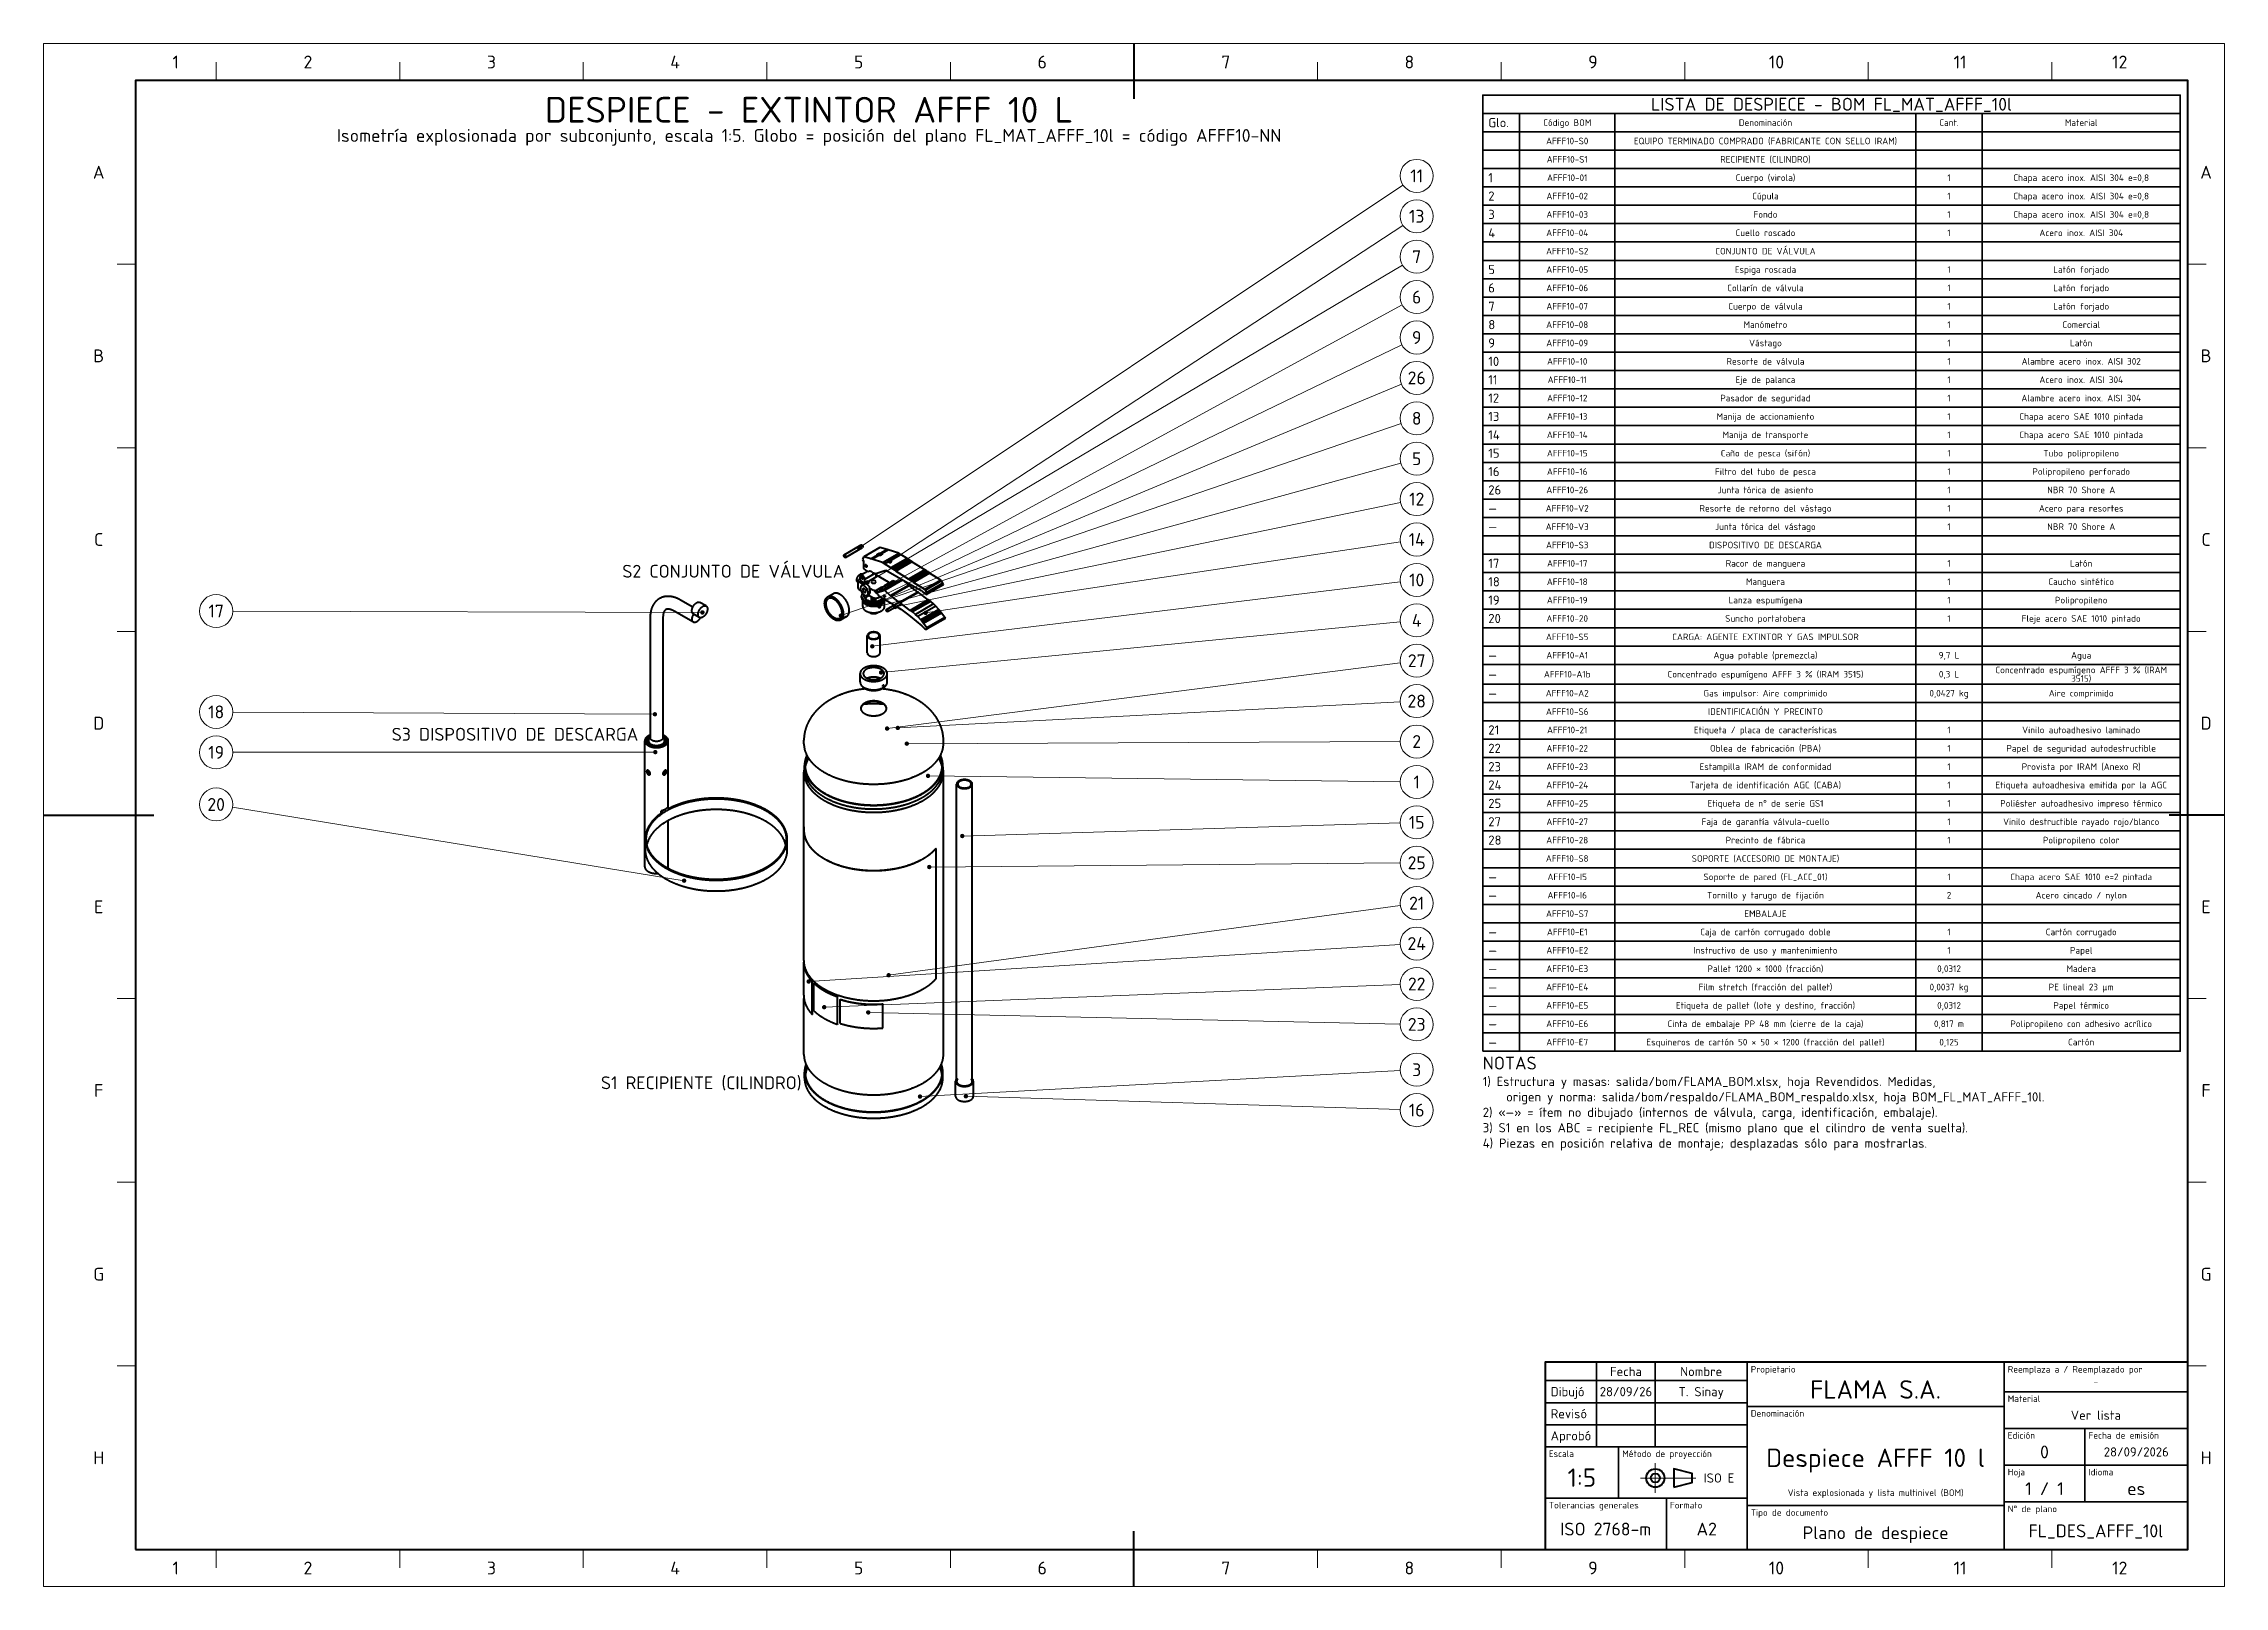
# Paper-space layout 'Lamina' of a CAD drawing. Header units: millimetres. Extents: x 0 to 594, y 0 to 420.
# The model-space entities are those that its viewports show. They can reach past a viewport. Long polylines and large blocks are cut down to what shows.
import ezdxf
from ezdxf.enums import TextEntityAlignment as Align

# ---------------------------------------------------------------- set-up
doc = ezdxf.new("R2010")
doc.units = ezdxf.units.MM
doc.linetypes.add('IRAM-F-TRAZO-PUNTO', pattern=[20, 15, -2, 1, -2])
for name, color, linetype, lineweight in [('01-VISIBLE', 7, 'CONTINUOUS', 70), ('03-EJE', 1, 'IRAM-F-TRAZO-PUNTO', 18), ('06-TEXTO', 7, 'CONTINUOUS', 25), ('07-RECUADRO', 7, 'CONTINUOUS', 70), ('08-FINA', 5, 'CONTINUOUS', 18), ('10-ROTULO', 7, 'CONTINUOUS', 35), ('11-TEXTO-ROTULO', 7, 'CONTINUOUS', 25)]:
    doc.layers.add(name, color=color, linetype=linetype, lineweight=lineweight)
doc.styles.add('ISO3098', font='isocpeur.ttf')

psp = doc.layouts.new('Lamina')

msp = doc.modelspace()

# ---------------------------------------------------------------- texts
at = {"layer": '06-TEXTO', "style": 'ISO3098'}
for s, height, p in [('1', 3.5, (36, 415)), ('2', 3.5, (72, 415)), ('3', 3.5, (122, 415)), ('4', 3.5, (172, 415)), ('5', 3.5, (222, 415)), ('6', 3.5, (272, 415)), ('7', 3.5, (322, 415)), ('8', 3.5, (372, 415)), ('9', 3.5, (422, 415)), ('10', 3.5, (472, 415)), ('11', 3.5, (522, 415)), ('12', 3.5, (565.5, 415)), ('DESPIECE - EXTINTOR AFFF 10 L', 7, (208.5, 402)), ('LISTA DE DESPIECE - BOM FL_MAT_AFFF_10l', 3.5, (487, 403.5)), ('Código BOM', 1.8, (415, 398.5)), ('Denominación', 1.8, (469, 398.5)), ('Cant.', 1.8, (519, 398.5)), ('Material', 1.8, (555, 398.5)), ('Isometría explosionada por subconjunto, escala 1:5. Globo = posición del plano FL_MAT_AFFF_10l = código AFFF10-NN', 3.5, (208.5, 395)), ('AFFF10-S0', 1.8, (415, 393.5)), ('EQUIPO TERMINADO COMPRADO (FABRICANTE CON SELLO IRAM)', 1.8, (469, 393.5)), ('A', 3.5, (15, 385)), ('AFFF10-S1', 1.8, (415, 388.5)), ('RECIPIENTE (CILINDRO)', 1.8, (469, 388.5)), ('A', 3.5, (589, 385)), ('11', 3.5, (374, 384)), ('AFFF10-01', 1.8, (415, 383.5)), ('Cuerpo (virola)', 1.8, (469, 383.5)), ('1', 1.8, (519, 383.5)), ('Chapa acero inox. AISI 304 e=0,8', 1.8, (555, 383.5)), ('13', 3.5, (374, 373)), ('AFFF10-03', 1.8, (415, 373.5)), ('AFFF10-02', 1.8, (415, 378.5)), ('Cúpula', 1.8, (469, 378.5)), ('Fondo', 1.8, (469, 373.5)), ('1', 1.8, (519, 378.5)), ('1', 1.8, (519, 373.5)), ('Chapa acero inox. AISI 304 e=0,8', 1.8, (555, 378.5)), ('Chapa acero inox. AISI 304 e=0,8', 1.8, (555, 373.5)), ('AFFF10-04', 1.8, (415, 368.5)), ('Cuello roscado', 1.8, (469, 368.5)), ('1', 1.8, (519, 368.5)), ('Acero inox. AISI 304', 1.8, (555, 368.5)), ('7', 3.5, (374, 362)), ('AFFF10-S2', 1.8, (415, 363.5)), ('CONJUNTO DE VÁLVULA', 1.8, (469, 363.5)), ('AFFF10-05', 1.8, (415, 358.5)), ('Espiga roscada', 1.8, (469, 358.5)), ('1', 1.8, (519, 358.5)), ('Latón forjado', 1.8, (555, 358.5)), ('6', 3.5, (374, 351)), ('AFFF10-06', 1.8, (415, 353.5)), ('Collarín de válvula', 1.8, (469, 353.5)), ('1', 1.8, (519, 353.5)), ('Latón forjado', 1.8, (555, 353.5)), ('AFFF10-07', 1.8, (415, 348.5)), ('Cuerpo de válvula', 1.8, (469, 348.5)), ('1', 1.8, (519, 348.5)), ('Latón forjado', 1.8, (555, 348.5)), ('9', 3.5, (374, 340)), ('AFFF10-08', 1.8, (415, 343.5)), ('AFFF10-09', 1.8, (415, 338.5)), ('Manómetro', 1.8, (469, 343.5)), ('Vástago', 1.8, (469, 338.5)), ('1', 1.8, (519, 343.5)), ('1', 1.8, (519, 338.5)), ('Comercial', 1.8, (555, 343.5)), ('Latón', 1.8, (555, 338.5)), ('B', 3.5, (15, 335)), ('AFFF10-10', 1.8, (415, 333.5)), ('Resorte de válvula', 1.8, (469, 333.5)), ('1', 1.8, (519, 333.5)), ('Alambre acero inox. AISI 302', 1.8, (555, 333.5)), ('B', 3.5, (589, 335)), ('26', 3.5, (374, 329)), ('AFFF10-11', 1.8, (415, 328.5)), ('Eje de palanca', 1.8, (469, 328.5)), ('1', 1.8, (519, 328.5)), ('Acero inox. AISI 304', 1.8, (555, 328.5)), ('AFFF10-12', 1.8, (415, 323.5)), ('Pasador de seguridad', 1.8, (469, 323.5)), ('1', 1.8, (519, 323.5)), ('Alambre acero inox. AISI 304', 1.8, (555, 323.5)), ('8', 3.5, (374, 318)), ('AFFF10-13', 1.8, (415, 318.5)), ('Manija de accionamiento', 1.8, (469, 318.5)), ('1', 1.8, (519, 318.5)), ('Chapa acero SAE 1010 pintada', 1.8, (555, 318.5)), ('AFFF10-14', 1.8, (415, 313.5)), ('AFFF10-15', 1.8, (415, 308.5)), ('Caño de pesca (sifón)', 1.8, (469, 308.5)), ('Manija de transporte', 1.8, (469, 313.5)), ('1', 1.8, (519, 313.5)), ('1', 1.8, (519, 308.5)), ('Chapa acero SAE 1010 pintada', 1.8, (555, 313.5)), ('Tubo polipropileno', 1.8, (555, 308.5)), ('5', 3.5, (374, 307)), ('AFFF10-16', 1.8, (415, 303.5)), ('Filtro del tubo de pesca', 1.8, (469, 303.5)), ('1', 1.8, (519, 303.5)), ('Polipropileno perforado', 1.8, (555, 303.5)), ('12', 3.5, (374, 296)), ('AFFF10-26', 1.8, (415, 298.5)), ('Junta tórica de asiento', 1.8, (469, 298.5)), ('1', 1.8, (519, 298.5)), ('NBR 70 Shore A', 1.8, (555, 298.5)), ('AFFF10-V2', 1.8, (415, 293.5)), ('Resorte de retorno del vástago', 1.8, (469, 293.5)), ('1', 1.8, (519, 293.5)), ('Acero para resortes', 1.8, (555, 293.5)), ('C', 3.5, (15, 285)), ('14', 3.5, (374, 285)), ('AFFF10-V3', 1.8, (415, 288.5)), ('Junta tórica del vástago', 1.8, (469, 288.5)), ('1', 1.8, (519, 288.5)), ('NBR 70 Shore A', 1.8, (555, 288.5)), ('C', 3.5, (589, 285)), ('S2 CONJUNTO DE VÁLVULA', 3.5, (187.86, 276.36)), ('AFFF10-S3', 1.8, (415, 283.5)), ('AFFF10-17', 1.8, (415, 278.5)), ('DISPOSITIVO DE DESCARGA', 1.8, (469, 283.5)), ('Racor de manguera', 1.8, (469, 278.5)), ('1', 1.8, (519, 278.5)), ('Latón', 1.8, (555, 278.5)), ('10', 3.5, (374, 274)), ('AFFF10-18', 1.8, (415, 273.5)), ('Manguera', 1.8, (469, 273.5)), ('1', 1.8, (519, 273.5)), ('Caucho sintético', 1.8, (555, 273.5)), ('AFFF10-19', 1.8, (415, 268.5)), ('Lanza espumígena', 1.8, (469, 268.5)), ('1', 1.8, (519, 268.5)), ('Polipropileno', 1.8, (555, 268.5)), ('17', 3.5, (47, 265.53)), ('4', 3.5, (374, 263)), ('AFFF10-20', 1.8, (415, 263.5)), ('Suncho portatobera', 1.8, (469, 263.5)), ('1', 1.8, (519, 263.5)), ('Fleje acero SAE 1010 pintado', 1.8, (555, 263.5)), ('AFFF10-S5', 1.8, (415, 258.5)), ('CARGA: AGENTE EXTINTOR Y GAS IMPULSOR', 1.8, (469, 258.5)), ('27', 3.5, (374, 252)), ('AFFF10-A1', 1.8, (415, 253.5)), ('Agua potable (premezcla)', 1.8, (469, 253.5)), ('9,7 L', 1.8, (519, 253.5)), ('Concentrado espumígeno AFFF 3 % (IRAM', 1.8, (555, 249.5)), ('Agua', 1.8, (555, 253.5)), ('AFFF10-A1b', 1.8, (415, 248.33)), ('AFFF10-A2', 1.8, (415, 243.16)), ('Concentrado espumígeno AFFF 3 % (IRAM 3515)', 1.8, (469, 248.33)), ('Gas impulsor: Aire comprimido', 1.8, (469, 243.16)), ('0,0427 kg', 1.8, (519, 243.16)), ('0,3 L', 1.8, (519, 248.33)), ('Aire comprimido', 1.8, (555, 243.16)), ('3515)', 1.8, (555, 247.16)), ('18', 3.5, (47, 238.06)), ('28', 3.5, (374, 241)), ('AFFF10-S6', 1.8, (415, 238.16)), ('IDENTIFICACIÓN Y PRECINTO', 1.8, (469, 238.16)), ('D', 3.5, (15, 235)), ('S3 DISPOSITIVO DE DESCARGA', 3.5, (128.39, 231.98)), ('2', 3.5, (374, 230)), ('AFFF10-21', 1.8, (415, 233.16)), ('Etiqueta / placa de características', 1.8, (469, 233.16)), ('1', 1.8, (519, 233.16)), ('Vinilo autoadhesivo laminado', 1.8, (555, 233.16)), ('D', 3.5, (589, 235)), ('19', 3.5, (47, 227.06)), ('AFFF10-22', 1.8, (415, 228.16)), ('Oblea de fabricación (PBA)', 1.8, (469, 228.16)), ('1', 1.8, (519, 228.16)), ('Papel de seguridad autodestructible', 1.8, (555, 228.16)), ('1', 3.5, (374, 219)), ('AFFF10-23', 1.8, (415, 223.16)), ('Estampilla IRAM de conformidad', 1.8, (469, 223.16)), ('1', 1.8, (519, 223.16)), ('Provista por IRAM (Anexo R)', 1.8, (555, 223.16)), ('20', 3.5, (47, 212.87)), ('AFFF10-24', 1.8, (415, 218.16)), ('AFFF10-25', 1.8, (415, 213.16)), ('Tarjeta de identificación AGC (CABA)', 1.8, (469, 218.16)), ('Etiqueta de n° de serie GS1', 1.8, (469, 213.16)), ('1', 1.8, (519, 218.16)), ('1', 1.8, (519, 213.16)), ('Etiqueta autoadhesiva emitida por la AGC', 1.8, (555, 218.16)), ('Poliéster autoadhesivo impreso térmico', 1.8, (555, 213.16)), ('15', 3.5, (374, 208)), ('AFFF10-27', 1.8, (415, 208.16)), ('Faja de garantía válvula-cuello', 1.8, (469, 208.16)), ('1', 1.8, (519, 208.16)), ('Vinilo destructible rayado rojo/blanco', 1.8, (555, 208.16)), ('AFFF10-28', 1.8, (415, 203.16)), ('Precinto de fábrica', 1.8, (469, 203.16)), ('1', 1.8, (519, 203.16)), ('Polipropileno color', 1.8, (555, 203.16)), ('25', 3.5, (374, 197)), ('AFFF10-S8', 1.8, (415, 198.16)), ('SOPORTE (ACCESORIO DE MONTAJE)', 1.8, (469, 198.16)), ('AFFF10-I5', 1.8, (415, 193.16)), ('Soporte de pared (FL_ACC_01)', 1.8, (469, 193.16)), ('1', 1.8, (519, 193.16)), ('Chapa acero SAE 1010 e=2 pintada', 1.8, (555, 193.16)), ('E', 3.5, (15, 185)), ('21', 3.5, (374, 186)), ('AFFF10-I6', 1.8, (415, 188.16)), ('Tornillo y tarugo de fijación', 1.8, (469, 188.16)), ('2', 1.8, (519, 188.16)), ('Acero cincado / nylon', 1.8, (555, 188.16)), ('E', 3.5, (589, 185)), ('AFFF10-S7', 1.8, (415, 183.16)), ('AFFF10-E1', 1.8, (415, 178.16)), ('Caja de cartón corrugado doble', 1.8, (469, 178.16)), ('EMBALAJE', 1.8, (469, 183.16)), ('1', 1.8, (519, 178.16)), ('Cartón corrugado', 1.8, (555, 178.16)), ('24', 3.5, (374, 175)), ('AFFF10-E2', 1.8, (415, 173.16)), ('Instructivo de uso y mantenimiento', 1.8, (469, 173.16)), ('1', 1.8, (519, 173.16)), ('Papel', 1.8, (555, 173.16)), ('AFFF10-E3', 1.8, (415, 168.16)), ('Pallet 1200 × 1000 (fracción)', 1.8, (469, 168.16)), ('0,0312', 1.8, (519, 168.16)), ('Madera', 1.8, (555, 168.16)), ('22', 3.5, (374, 164)), ('AFFF10-E4', 1.8, (415, 163.16)), ('Film stretch (fracción del pallet)', 1.8, (469, 163.16)), ('0,0037 kg', 1.8, (519, 163.16)), ('PE lineal 23 µm', 1.8, (555, 163.16)), ('23', 3.5, (374, 153)), ('AFFF10-E5', 1.8, (415, 158.16)), ('Etiqueta de pallet (lote y destino, fracción)', 1.8, (469, 158.16)), ('0,0312', 1.8, (519, 158.16)), ('Papel térmico', 1.8, (555, 158.16)), ('AFFF10-E6', 1.8, (415, 153.16)), ('AFFF10-E7', 1.8, (415, 148.16)), ('Esquineros de cartón 50 × 50 × 1200 (fracción del pallet)', 1.8, (469, 148.16)), ('Cinta de embalaje PP 48 mm (cierre de la caja)', 1.8, (469, 153.16)), ('0,817 m', 1.8, (519, 153.16)), ('0,125', 1.8, (519, 148.16)), ('Polipropileno con adhesivo acrílico', 1.8, (555, 153.16)), ('Cartón', 1.8, (555, 148.16)), ('F', 3.5, (15, 135)), ('S1 RECIPIENTE (CILINDRO)', 3.5, (179.12, 137.1)), ('3', 3.5, (374, 140.65)), ('F', 3.5, (589, 135)), ('16', 3.5, (374, 129.65)), ('G', 3.5, (15, 85)), ('G', 3.5, (589, 85)), ('H', 3.5, (15, 35)), ('H', 3.5, (589, 35)), ('1', 3.5, (36, 5)), ('2', 3.5, (72, 5)), ('3', 3.5, (122, 5)), ('4', 3.5, (172, 5)), ('5', 3.5, (222, 5)), ('6', 3.5, (272, 5)), ('7', 3.5, (322, 5)), ('8', 3.5, (372, 5)), ('9', 3.5, (422, 5)), ('10', 3.5, (472, 5)), ('11', 3.5, (522, 5)), ('12', 3.5, (565.5, 5))]:
    msp.add_text(s, height=height, dxfattribs=at).set_placement(p, align=Align.MIDDLE_CENTER)
for s, p in [('Glo.', (393.5, 398.5)), ('1', (393.5, 383.5)), ('2', (393.5, 378.5)), ('3', (393.5, 373.5)), ('4', (393.5, 368.5)), ('5', (393.5, 358.5)), ('6', (393.5, 353.5)), ('7', (393.5, 348.5)), ('8', (393.5, 343.5)), ('9', (393.5, 338.5)), ('10', (393.5, 333.5)), ('11', (393.5, 328.5)), ('12', (393.5, 323.5)), ('13', (393.5, 318.5)), ('14', (393.5, 313.5)), ('15', (393.5, 308.5)), ('16', (393.5, 303.5)), ('26', (393.5, 298.5)), ('—', (393.5, 293.5)), ('—', (393.5, 288.5)), ('17', (393.5, 278.5)), ('18', (393.5, 273.5)), ('19', (393.5, 268.5)), ('20', (393.5, 263.5)), ('—', (393.5, 253.5)), ('—', (393.5, 248.33)), ('—', (393.5, 243.16)), ('21', (393.5, 233.16)), ('22', (393.5, 228.16)), ('23', (393.5, 223.16)), ('24', (393.5, 218.16)), ('25', (393.5, 213.16)), ('27', (393.5, 208.16)), ('28', (393.5, 203.16)), ('—', (393.5, 193.16)), ('—', (393.5, 188.16)), ('—', (393.5, 178.16)), ('—', (393.5, 173.16)), ('—', (393.5, 168.16)), ('—', (393.5, 163.16)), ('—', (393.5, 158.16)), ('—', (393.5, 153.16)), ('—', (393.5, 148.16))]:
    msp.add_text(s, height=2.5, dxfattribs=at).set_placement(p, align=Align.MIDDLE_LEFT)
for s, height, p in [('NOTAS', 3.5, (392, 139.66)), ('1) Estructura y masas: salida/bom/FLAMA_BOM.xlsx, hoja Revendidos. Medidas,', 2.5, (392, 135.46)), ('    origen y norma: salida/bom/respaldo/FLAMA_BOM_respaldo.xlsx, hoja BOM_FL_MAT_AFFF_10l.', 2.5, (392, 131.26)), ('2) «—» = ítem no dibujado (internos de válvula, carga, identificación, embalaje).', 2.5, (392, 127.06)), ('3) S1 en los ABC = recipiente FL_REC (mismo plano que el cilindro de venta suelta).', 2.5, (392, 122.86)), ('4) Piezas en posición relativa de montaje; desplazadas sólo para mostrarlas.', 2.5, (392, 118.66))]:
    msp.add_text(s, height=height, dxfattribs=at).set_placement(p, align=Align.BOTTOM_LEFT)
at = {"layer": '11-TEXTO-ROTULO', "style": 'ISO3098'}
for s, height, p in [('Fecha', 2.5, (431, 58.5)), ('Nombre', 2.5, (451.5, 58.5)), ('28/09/26', 2.5, (431, 53)), ('T. Sinay', 2.5, (451.5, 53)), ('FLAMA S.A.', 5, (499, 53.6)), ('-', 1.8, (559, 55.6)), ('Ver lista', 2.5, (559, 46.6)), ('Despiece AFFF 10 l', 5, (499, 35)), ('0', 3.5, (545, 36.6)), ('28/09/2026', 2.5, (570, 36.6)), ('1:5', 5, (419, 29.6)), ('Vista explosionada y lista multinivel (BOM)', 1.8, (499, 25.5)), ('1 / 1', 3.5, (545, 26.6)), ('es', 3.5, (570, 26.6)), ('ISO 2768-m', 3.5, (425.5, 15.6)), ('A2', 3.5, (453, 15.6)), ('Plano de despiece', 3.5, (499, 14.6)), ('FL_DES_AFFF_10l', 3.5, (559, 15.1))]:
    msp.add_text(s, height=height, dxfattribs=at).set_placement(p, align=Align.MIDDLE_CENTER)
for s, p in [('Propietario', (465, 60)), ('Reemplaza a / Reemplazado por', (535, 60)), ('Denominación', (465, 48)), ('Material', (535, 52)), ('Edición', (535, 42)), ('Fecha de emisión', (557, 42)), ('Escala', (410, 37)), ('Método de proyección', (430, 37)), ('Hoja', (535, 32)), ('Idioma', (557, 32)), ('Tolerancias generales', (410, 23)), ('Formato', (443, 23)), ('Tipo de documento', (465, 21)), ('N° de plano', (535, 22))]:
    msp.add_text(s, height=1.8, dxfattribs=at).set_placement(p, align=Align.TOP_LEFT)
for s, p in [('Dibujó', (410.5, 53)), ('Revisó', (410.5, 47)), ('Aprobó', (410.5, 41))]:
    msp.add_text(s, height=2.5, dxfattribs=at).set_placement(p, align=Align.MIDDLE_LEFT)
msp.add_text('ISO E', height=2.5, dxfattribs=at).set_placement((460.5, 29.5), align=Align.MIDDLE_RIGHT)

# ---------------------------------------------------------------- hatches: boundary and pattern name
at = {"layer": '08-FINA'}
h = msp.add_hatch(color=7, dxfattribs=at)
h.dxf.hatch_style = 1
edge = h.paths.add_edge_path()
edge.add_arc((222.14, 282.71), 0.6, 0, 360)
h = msp.add_hatch(color=7, dxfattribs=at)
h.dxf.hatch_style = 1
edge = h.paths.add_edge_path()
edge.add_arc((230.55, 279.02), 0.6, 0, 360)
h = msp.add_hatch(color=7, dxfattribs=at)
h.dxf.hatch_style = 1
edge = h.paths.add_edge_path()
edge.add_arc((224.41, 273.34), 0.6, 0, 360)
h = msp.add_hatch(color=7, dxfattribs=at)
h.dxf.hatch_style = 1
edge = h.paths.add_edge_path()
edge.add_arc((226.11, 268.62), 0.6, 0, 360)
h = msp.add_hatch(color=7, dxfattribs=at)
h.dxf.hatch_style = 1
edge = h.paths.add_edge_path()
edge.add_arc((227.61, 266.78), 0.6, 0, 360)
h = msp.add_hatch(color=7, dxfattribs=at)
h.dxf.hatch_style = 1
edge = h.paths.add_edge_path()
edge.add_arc((227.97, 271.46), 0.6, 0, 360)
h = msp.add_hatch(color=7, dxfattribs=at)
h.dxf.hatch_style = 1
edge = h.paths.add_edge_path()
edge.add_arc((228.91, 268.6), 0.6, 0, 360)
h = msp.add_hatch(color=7, dxfattribs=at)
h.dxf.hatch_style = 1
edge = h.paths.add_edge_path()
edge.add_arc((179.45, 265.14), 0.6, 0, 360)
h = msp.add_hatch(color=7, dxfattribs=at)
h.dxf.hatch_style = 1
edge = h.paths.add_edge_path()
edge.add_arc((217.15, 264.29), 0.6, 0, 360)
h = msp.add_hatch(color=7, dxfattribs=at)
h.dxf.hatch_style = 1
edge = h.paths.add_edge_path()
edge.add_arc((231.93, 266.63), 0.6, 0, 360)
h = msp.add_hatch(color=7, dxfattribs=at)
h.dxf.hatch_style = 1
edge = h.paths.add_edge_path()
edge.add_arc((240.24, 265.02), 0.6, 0, 360)
h = msp.add_hatch(color=7, dxfattribs=at)
h.dxf.hatch_style = 1
edge = h.paths.add_edge_path()
edge.add_arc((225.71, 255.92), 0.6, 0, 360)
h = msp.add_hatch(color=7, dxfattribs=at)
h.dxf.hatch_style = 1
edge = h.paths.add_edge_path()
edge.add_arc((228.1, 248.8), 0.6, 0, 360)
h = msp.add_hatch(color=7, dxfattribs=at)
h.dxf.hatch_style = 1
edge = h.paths.add_edge_path()
edge.add_arc((166.51, 237.42), 0.6, 0, 360)
h = msp.add_hatch(color=7, dxfattribs=at)
h.dxf.hatch_style = 1
edge = h.paths.add_edge_path()
edge.add_arc((229.75, 233.54), 0.6, 0, 360)
h = msp.add_hatch(color=7, dxfattribs=at)
h.dxf.hatch_style = 1
edge = h.paths.add_edge_path()
edge.add_arc((232.65, 233.7), 0.6, 0, 360)
h = msp.add_hatch(color=7, dxfattribs=at)
h.dxf.hatch_style = 1
edge = h.paths.add_edge_path()
edge.add_arc((166.61, 227.12), 0.6, 0, 360)
h = msp.add_hatch(color=7, dxfattribs=at)
h.dxf.hatch_style = 1
edge = h.paths.add_edge_path()
edge.add_arc((235.11, 229.42), 0.6, 0, 360)
h = msp.add_hatch(color=7, dxfattribs=at)
h.dxf.hatch_style = 1
edge = h.paths.add_edge_path()
edge.add_arc((240.9, 220.65), 0.6, 0, 360)
h = msp.add_hatch(color=7, dxfattribs=at)
h.dxf.hatch_style = 1
edge = h.paths.add_edge_path()
edge.add_arc((250.23, 204.28), 0.6, 0, 360)
h = msp.add_hatch(color=7, dxfattribs=at)
h.dxf.hatch_style = 1
edge = h.paths.add_edge_path()
edge.add_arc((241.24, 195.84), 0.6, 0, 360)
h = msp.add_hatch(color=7, dxfattribs=at)
h.dxf.hatch_style = 1
edge = h.paths.add_edge_path()
edge.add_arc((174.45, 192.12), 0.6, 0, 360)
h = msp.add_hatch(color=7, dxfattribs=at)
h.dxf.hatch_style = 1
edge = h.paths.add_edge_path()
edge.add_arc((230.17, 166.38), 0.6, 0, 360)
h = msp.add_hatch(color=7, dxfattribs=at)
h.dxf.hatch_style = 1
edge = h.paths.add_edge_path()
edge.add_arc((208.38, 164.67), 0.6, 0, 360)
h = msp.add_hatch(color=7, dxfattribs=at)
h.dxf.hatch_style = 1
edge = h.paths.add_edge_path()
edge.add_arc((212.61, 157.67), 0.6, 0, 360)
h = msp.add_hatch(color=7, dxfattribs=at)
h.dxf.hatch_style = 1
edge = h.paths.add_edge_path()
edge.add_arc((224.61, 156.25), 0.6, 0, 360)
h = msp.add_hatch(color=7, dxfattribs=at)
h.dxf.hatch_style = 1
edge = h.paths.add_edge_path()
edge.add_arc((238.71, 133.34), 0.6, 0, 360)
h = msp.add_hatch(color=7, dxfattribs=at)
h.dxf.hatch_style = 1
edge = h.paths.add_edge_path()
edge.add_arc((251.21, 133.42), 0.6, 0, 360)

# ---------------------------------------------------------------- linework, layer by layer
at = {"layer": '01-VISIBLE'}
for p, q in [((218.01, 280.84), (222.68, 283.53)), ((218.41, 280.14), (223.08, 282.84)), ((223.25, 279.99), (223.06, 279.55)), ((223.06, 279.55), (223.3, 279.11)), ((223.3, 280.24), (223.25, 279.99)), ((223.43, 280.32), (223.3, 280.24)), ((227.81, 282.85), (223.43, 280.32)), ((225.37, 279.72), (223.43, 280.32)), ((227.09, 280.71), (225.37, 279.72)), ((225.44, 279.68), (225.37, 279.72)), ((227.14, 280.66), (225.44, 279.68)), ((225.51, 279.58), (225.44, 279.68)), ((225.61, 279.64), (225.51, 279.58)), ((227.31, 280.62), (225.61, 279.64)), ((225.68, 279.62), (225.61, 279.64)), ((227.41, 280.62), (225.68, 279.62)), ((228.53, 278.73), (225.68, 279.62)), ((229.75, 282.25), (227.81, 282.85)), ((229.75, 282.25), (228.03, 281.26)), ((229.82, 282.21), (228.12, 281.23)), ((229.99, 282.17), (228.29, 281.18)), ((230.06, 282.16), (228.34, 281.16)), ((228.53, 278.73), (232.91, 281.26)), ((229.06, 278.42), (233.44, 280.95)), ((229.08, 278.38), (233.46, 280.91)), ((229.82, 282.21), (229.75, 282.25)), ((229.9, 282.11), (229.82, 282.21)), ((230.06, 282.16), (229.99, 282.17)), ((232.91, 281.26), (230.06, 282.16)), ((235.19, 279.83), (230.8, 277.3)), ((235.21, 279.79), (230.83, 277.26)), ((235.64, 279.54), (231.26, 277.01)), ((235.67, 279.5), (231.28, 276.97)), ((236.07, 279.27), (231.69, 276.74)), ((236.1, 279.23), (231.71, 276.69)), ((233.44, 280.95), (232.91, 281.26)), ((233.46, 280.91), (233.44, 280.95)), ((235.19, 279.83), (233.46, 280.91)), ((235.21, 279.79), (235.19, 279.83)), ((235.64, 279.54), (235.21, 279.79)), ((235.67, 279.5), (235.64, 279.54)), ((236.07, 279.27), (235.67, 279.5)), ((236.1, 279.23), (236.07, 279.27)), ((236.51, 278.99), (236.1, 279.23)), ((221.9, 273.3), (221.77, 273.37)), ((221.9, 271.69), (221.9, 273.78)), ((222.13, 274.11), (222.38, 274.25)), ((222.13, 273.46), (223.36, 272.75)), ((222.38, 273.8), (222.38, 274.93)), ((222.38, 273.8), (223.65, 273.07)), ((222.57, 275.34), (224.42, 276.41)), ((223.3, 279.11), (223.3, 277.23)), ((223.3, 277.23), (223.43, 277)), ((223.43, 277), (223.84, 276.65)), ((223.65, 274.19), (226.47, 275.82)), ((223.65, 273.07), (226.77, 274.86)), ((223.65, 273.07), (223.65, 274.19)), ((223.84, 276.65), (224.1, 276.5)), ((224.1, 276.5), (224.8, 276.3)), ((225.77, 276.02), (226.69, 275.75)), ((226.69, 275.75), (229.44, 276.63)), ((226.77, 274.86), (226.77, 275.78)), ((226.77, 275.35), (230.05, 273.46)), ((232.4, 273.49), (227.45, 270.63)), ((227.54, 270.76), (231.97, 273.32)), ((227.55, 270.76), (231.98, 273.32)), ((227.56, 270.76), (231.98, 273.32)), ((227.57, 270.76), (232, 273.32)), ((227.57, 270.76), (231.99, 273.32)), ((232.17, 273.37), (227.64, 270.76)), ((227.95, 270.85), (232.47, 273.47)), ((229.06, 278.42), (228.53, 278.73)), ((229.08, 278.38), (229.06, 278.42)), ((230.8, 277.3), (229.08, 278.38)), ((229.16, 272.56), (230.97, 273.61)), ((233.84, 273.9), (229.31, 271.29)), ((229.44, 276.63), (239.02, 271.09)), ((230.83, 277.26), (230.8, 277.3)), ((231.26, 277.01), (230.83, 277.26)), ((230.97, 273.61), (231.06, 273.66)), ((231.97, 273.32), (230.97, 273.61)), ((231.27, 273.78), (231.06, 273.66)), ((231.06, 273.66), (231.92, 273.38)), ((231.28, 276.97), (231.26, 277.01)), ((232.13, 273.51), (231.27, 273.78)), ((231.69, 276.74), (231.28, 276.97)), ((231.71, 276.69), (231.69, 276.74)), ((232.12, 276.46), (231.71, 276.69)), ((232.13, 273.51), (231.92, 273.38)), ((231.92, 273.38), (232.17, 273.37)), ((231.98, 273.32), (231.97, 273.32)), ((231.99, 273.32), (231.98, 273.32)), ((231.98, 273.32), (231.98, 273.32)), ((232, 273.32), (231.99, 273.32)), ((232.17, 273.37), (232, 273.32)), ((236.51, 278.99), (232.12, 276.46)), ((232.15, 276.42), (232.12, 276.46)), ((232.4, 273.49), (232.13, 273.51)), ((236.53, 278.95), (232.15, 276.42)), ((235.62, 274.22), (232.15, 276.42)), ((233.95, 274.02), (232.4, 273.49)), ((232.47, 273.47), (233.81, 273.92)), ((233.84, 273.9), (232.47, 273.47)), ((233.81, 273.92), (233.97, 274.01)), ((233.81, 273.92), (233.84, 273.9)), ((235.56, 272.58), (234.21, 273.87)), ((240, 276.75), (235.62, 274.22)), ((235.64, 274.18), (235.62, 274.22)), ((240.03, 276.71), (235.64, 274.18)), ((236.07, 273.93), (235.64, 274.18)), ((240.46, 276.46), (236.07, 273.93)), ((236.1, 273.89), (236.07, 273.93)), ((240.48, 276.42), (236.1, 273.89)), ((236.5, 273.65), (236.1, 273.89)), ((240.89, 276.18), (236.5, 273.65)), ((236.53, 273.61), (236.5, 273.65)), ((236.53, 278.95), (236.51, 278.99)), ((240, 276.75), (236.53, 278.95)), ((240.91, 276.14), (236.53, 273.61)), ((236.93, 273.38), (236.53, 273.61)), ((241.32, 275.91), (236.93, 273.38)), ((236.96, 273.33), (236.93, 273.38)), ((241.34, 275.86), (236.96, 273.33)), ((240, 271.41), (236.96, 273.33)), ((240.03, 276.71), (240, 276.75)), ((244.38, 273.94), (240, 271.41)), ((240.46, 276.46), (240.03, 276.71)), ((244.55, 273.76), (240.17, 271.23)), ((240.48, 276.42), (240.46, 276.46)), ((240.89, 276.18), (240.48, 276.42)), ((240.91, 276.14), (240.89, 276.18)), ((241.32, 275.91), (240.91, 276.14)), ((241.34, 275.86), (241.32, 275.91)), ((244.38, 273.94), (241.34, 275.86)), ((244.55, 273.76), (244.38, 273.94)), ((244.92, 273.12), (244.55, 273.76)), ((176.83, 266.59), (173.48, 268.53)), ((180.45, 266.9), (178.75, 267.88)), ((215.11, 270.24), (213.56, 269.34)), ((222.13, 271.37), (222.61, 271.09)), ((223.5, 272.83), (222.8, 272.42)), ((222.81, 269.19), (222.81, 269.68)), ((223.11, 266.77), (223.11, 268.4)), ((223.5, 272.83), (223.36, 272.75)), ((224.86, 270.15), (224.3, 269.82)), ((224.55, 269.97), (226.09, 269.08)), ((225, 271.96), (224.86, 271.88)), ((224.86, 271.88), (226.09, 271.17)), ((225.49, 268.17), (225.49, 269.43)), ((225.49, 267.23), (225.49, 267.33)), ((226.54, 271.05), (226.33, 270.92)), ((227.18, 270.65), (226.33, 270.92)), ((226.54, 271.05), (227.4, 270.77)), ((226.69, 268.17), (226.69, 268.95)), ((226.69, 267.23), (226.69, 267.33)), ((227.08, 271.18), (226.74, 270.98)), ((226.78, 270.36), (227.28, 270.07)), ((226.87, 271.24), (226.83, 271.22)), ((226.83, 271.22), (226.91, 271.08)), ((226.87, 271.24), (228.25, 272.04)), ((227.08, 271.18), (226.87, 271.24)), ((227.4, 270.77), (227.18, 270.65)), ((227.45, 270.63), (227.18, 270.65)), ((227.22, 269.08), (227.84, 269.44)), ((227.28, 270.07), (227.29, 269.91)), ((227.29, 269.91), (227.42, 269.68)), ((227.4, 270.77), (227.64, 270.76)), ((227.42, 269.68), (231.69, 267.19)), ((229.08, 271.19), (227.45, 270.63)), ((227.95, 270.85), (229.29, 271.31)), ((229.07, 266.77), (229.07, 268.4)), ((229.08, 271.19), (229.29, 271.31)), ((230.61, 269.72), (229.08, 271.19)), ((229.29, 271.31), (229.31, 271.29)), ((229.58, 265.94), (233.03, 267.93)), ((229.9, 265.38), (233.61, 267.52)), ((230.61, 269.72), (235.56, 272.58)), ((230.78, 269.63), (230.61, 269.72)), ((230.78, 269.63), (235.73, 272.48)), ((233.15, 267.84), (230.78, 269.63)), ((238.1, 270.7), (233.15, 267.84)), ((233.32, 267.75), (233.15, 267.84)), ((238.26, 270.6), (233.32, 267.75)), ((236.02, 265.71), (233.32, 267.75)), ((235.73, 272.48), (235.56, 272.58)), ((238.1, 270.7), (235.73, 272.48)), ((240.97, 268.57), (236.02, 265.71)), ((241.14, 268.47), (236.19, 265.62)), ((241.33, 268.31), (236.38, 265.45)), ((241.64, 268.13), (236.69, 265.27)), ((242.41, 267.49), (237.46, 264.63)), ((238.26, 270.6), (238.1, 270.7)), ((240.97, 268.57), (238.26, 270.6)), ((239.02, 271.09), (239.07, 271.09)), ((239.07, 271.09), (239.26, 270.93)), ((239.26, 270.93), (239.38, 270.75)), ((239.38, 270.75), (240.55, 270.07)), ((240.17, 271.23), (240, 271.41)), ((240.54, 270.59), (240.17, 271.23)), ((244.92, 273.12), (240.54, 270.59)), ((240.68, 270.15), (240.54, 270.59)), ((240.55, 270.07), (240.68, 270.15)), ((245.07, 272.68), (240.68, 270.15)), ((241.14, 268.47), (240.97, 268.57)), ((241.33, 268.31), (241.14, 268.47)), ((241.64, 268.13), (241.33, 268.31)), ((242.41, 267.49), (241.64, 268.13)), ((243.05, 266.87), (242.41, 267.49)), ((245.07, 272.68), (244.92, 273.12)), ((165.21, 263.75), (165.21, 231.03)), ((168.69, 263.75), (168.69, 231.03)), ((176.98, 262.48), (171.74, 265.51)), ((178.65, 263.78), (176.95, 264.76)), ((218.71, 264.01), (217.16, 263.11)), ((231.69, 267.19), (231.7, 267.16)), ((232.31, 266.77), (233.48, 266.02)), ((233.48, 266.02), (234.92, 264.99)), ((234.92, 264.99), (236.14, 264.07)), ((236.19, 265.62), (236.02, 265.71)), ((236.14, 264.07), (237.7, 262.81)), ((236.38, 265.45), (236.19, 265.62)), ((236.69, 265.27), (236.38, 265.45)), ((237.46, 264.63), (236.69, 265.27)), ((238.1, 264.01), (237.46, 264.63)), ((237.7, 262.81), (239.23, 261.48)), ((243.05, 266.87), (238.1, 264.01)), ((238.92, 263.1), (238.1, 264.01)), ((243.87, 265.96), (238.92, 263.1)), ((239.21, 262.74), (238.92, 263.1)), ((244.16, 265.6), (239.21, 262.74)), ((239.35, 262.49), (239.21, 262.74)), ((239.23, 261.48), (240.07, 260.69)), ((244.3, 265.35), (239.35, 262.49)), ((239.64, 262.1), (239.35, 262.49)), ((244.59, 264.96), (239.64, 262.1)), ((240.55, 260.91), (239.64, 262.1)), ((245.5, 263.77), (240.55, 260.91)), ((245.65, 263.5), (240.7, 260.65)), ((243.87, 265.96), (243.05, 266.87)), ((244.16, 265.6), (243.87, 265.96)), ((244.3, 265.35), (244.16, 265.6)), ((244.59, 264.96), (244.3, 265.35)), ((245.5, 263.77), (244.59, 264.96)), ((245.65, 263.5), (245.5, 263.77)), ((224.36, 254.13), (224.36, 258.83)), ((227.82, 254.13), (227.82, 258.83)), ((240.07, 260.69), (240.21, 260.61)), ((240.21, 260.61), (240.52, 260.57)), ((240.52, 260.57), (240.7, 260.65)), ((240.7, 260.65), (240.55, 260.91)), ((222.39, 246.21), (222.39, 248.5)), ((228.56, 244.95), (228.56, 245.27)), ((228.56, 245.11), (228.71, 245.19)), ((228.71, 245.19), (228.71, 245.35)), ((228.71, 245.19), (228.85, 245.11)), ((228.85, 245.11), (228.85, 245.44)), ((229.79, 246.21), (229.79, 248.5)), ((163.75, 195.92), (163.75, 230.21)), ((164.75, 229.31), (164.75, 230.21)), ((169.15, 229.31), (169.15, 230.21)), ((170.15, 211.95), (170.15, 230.21)), ((207.09, 229.38), (207.09, 230.36)), ((245.09, 229.38), (245.09, 230.36)), ((207.09, 205.86), (207.09, 221.7)), ((207.25, 223.14), (207.21, 222.94)), ((207.25, 222.52), (207.25, 223.5)), ((244.93, 222.52), (244.93, 223.5)), ((244.93, 223.14), (244.97, 222.94)), ((245.09, 144.79), (245.09, 221.7)), ((248.69, 137.5), (248.69, 218.41)), ((252.95, 137.5), (252.95, 218.41)), ((168.23, 211.1), (168.7, 210.83)), ((168.23, 210.51), (168.23, 211.1)), ((169.93, 212.08), (170.4, 211.81)), ((170.15, 195.92), (170.15, 208.5)), ((163.85, 200.49), (163.85, 203.43)), ((202.57, 200.49), (202.57, 203.43)), ((207.03, 170.42), (207.03, 205.86)), ((243.02, 200.88), (243.07, 200.87)), ((243.07, 165.43), (243.07, 200.87)), ((207.03, 160.95), (207.03, 169.93)), ((209.43, 164.66), (209.38, 164.65)), ((209.38, 155.66), (209.38, 164.65)), ((209.43, 155.68), (209.43, 164.66)), ((209.83, 164.26), (209.78, 164.24)), ((209.78, 156.73), (209.78, 164.24)), ((216.27, 160.54), (216.24, 160.51)), ((216.24, 153), (216.24, 160.51)), ((216.27, 153.03), (216.27, 160.54)), ((207.09, 144.79), (207.09, 160.08)), ((209.43, 155.68), (209.38, 155.66)), ((216.96, 159.82), (216.93, 159.79)), ((216.93, 153.26), (216.93, 159.79)), ((228.56, 158.57), (228.57, 158.53)), ((228.57, 152), (228.57, 158.53)), ((216.27, 153.03), (216.24, 153)), ((207.25, 138.33), (207.25, 139.96)), ((244.93, 138.33), (244.93, 139.96)), ((248.39, 133.42), (248.39, 137.5)), ((253.25, 133.42), (253.25, 137.5))]:
    msp.add_line(p, q, dxfattribs=at)
for points in [[(218.41, 280.14), (218.33, 280.12), (218.25, 280.14), (218.17, 280.19), (218.11, 280.24), (218.06, 280.3), (218.01, 280.37), (217.97, 280.45), (217.94, 280.53), (217.93, 280.61), (217.93, 280.69), (217.95, 280.77), (218.01, 280.84)], [(218.01, 280.84), (218.04, 280.85), (218.08, 280.85), (218.11, 280.85), (218.15, 280.84), (218.18, 280.83), (218.21, 280.82)], [(218.21, 280.82), (218.28, 280.76), (218.34, 280.7), (218.4, 280.63), (218.44, 280.55), (218.47, 280.47), (218.49, 280.38), (218.49, 280.29), (218.47, 280.21), (218.41, 280.14)], [(222.68, 283.53), (222.71, 283.54), (222.74, 283.55), (222.78, 283.55), (222.81, 283.54), (222.85, 283.53), (222.88, 283.51)], [(222.88, 283.51), (222.95, 283.46), (223.01, 283.39), (223.06, 283.32), (223.1, 283.25), (223.14, 283.16), (223.16, 283.08), (223.16, 282.99), (223.14, 282.9), (223.08, 282.84)], [(227, 280.85), (227.03, 280.93), (227.08, 281), (227.14, 281.05), (227.21, 281.1), (227.29, 281.14), (227.37, 281.17), (227.45, 281.2), (227.53, 281.22), (227.61, 281.24), (227.69, 281.25), (227.78, 281.26), (227.86, 281.27), (227.95, 281.27), (228.03, 281.26)], [(227.09, 280.71), (227.06, 280.73), (227.04, 280.75), (227.03, 280.77), (227.01, 280.8), (227.01, 280.82), (227, 280.85)], [(227.09, 280.71), (227.09, 280.71), (227.1, 280.7), (227.11, 280.69), (227.12, 280.68), (227.13, 280.67), (227.14, 280.66)], [(227.21, 280.56), (227.2, 280.58), (227.19, 280.6), (227.17, 280.61), (227.16, 280.63), (227.15, 280.65), (227.14, 280.66)], [(227.41, 280.62), (227.39, 280.62), (227.38, 280.62), (227.36, 280.62), (227.34, 280.62), (227.33, 280.62), (227.31, 280.62)], [(228.2, 280.79), (228.13, 280.75), (228.05, 280.72), (227.97, 280.69), (227.89, 280.67), (227.81, 280.65), (227.73, 280.64), (227.65, 280.63), (227.57, 280.62), (227.49, 280.62), (227.41, 280.62)], [(228.12, 281.23), (228.11, 281.23), (228.09, 281.24), (228.08, 281.25), (228.06, 281.25), (228.05, 281.26), (228.03, 281.26)], [(228.12, 281.23), (228.13, 281.21), (228.15, 281.2), (228.16, 281.18), (228.17, 281.17), (228.19, 281.15), (228.2, 281.13)], [(228.2, 281.13), (228.21, 281.14), (228.23, 281.15), (228.24, 281.16), (228.26, 281.17), (228.27, 281.18), (228.29, 281.18)], [(228.4, 281.04), (228.39, 280.98), (228.37, 280.93), (228.33, 280.89), (228.29, 280.85), (228.25, 280.82), (228.2, 280.79)], [(228.29, 281.18), (228.29, 281.18), (228.3, 281.18), (228.31, 281.17), (228.32, 281.17), (228.33, 281.16), (228.34, 281.16)], [(228.34, 281.16), (228.36, 281.14), (228.37, 281.12), (228.38, 281.1), (228.39, 281.08), (228.4, 281.06), (228.4, 281.04)], [(221.77, 273.37), (221.71, 273.41), (221.65, 273.47), (221.6, 273.54), (221.57, 273.61), (221.54, 273.68), (221.52, 273.76), (221.51, 273.84), (221.5, 273.92), (221.5, 274), (221.51, 274.08), (221.52, 274.16), (221.53, 274.24), (221.55, 274.32), (221.57, 274.4), (221.59, 274.48), (221.62, 274.55), (221.65, 274.63), (221.68, 274.7), (221.72, 274.77), (221.75, 274.84), (221.79, 274.91), (221.84, 274.98), (221.88, 275.05), (221.93, 275.11), (221.98, 275.18), (222.03, 275.24), (222.09, 275.3), (222.14, 275.36), (222.2, 275.41), (222.27, 275.46), (222.33, 275.51), (222.4, 275.55), (222.47, 275.59), (222.54, 275.63), (222.61, 275.66), (222.69, 275.68), (222.77, 275.69), (222.85, 275.7), (222.93, 275.69), (223.01, 275.67), (223.08, 275.64)], [(222.13, 274.11), (222.07, 274.07), (222.02, 274.03), (221.97, 273.98), (221.93, 273.92), (221.91, 273.85), (221.9, 273.78)], [(221.9, 273.78), (221.91, 273.71), (221.93, 273.65), (221.97, 273.59), (222.02, 273.54), (222.07, 273.49), (222.13, 273.46)], [(222.57, 275.34), (222.51, 275.29), (222.46, 275.23), (222.42, 275.16), (222.4, 275.08), (222.39, 275.01), (222.38, 274.93)], [(223.65, 274.19), (223.65, 274.27), (223.64, 274.36), (223.62, 274.44), (223.6, 274.51), (223.58, 274.59), (223.55, 274.67), (223.51, 274.74), (223.47, 274.81), (223.43, 274.88), (223.38, 274.95), (223.33, 275.02), (223.28, 275.08), (223.22, 275.14), (223.16, 275.19), (223.1, 275.24), (223.03, 275.29), (222.96, 275.33), (222.88, 275.36), (222.81, 275.38), (222.72, 275.38), (222.64, 275.37), (222.57, 275.34)], [(223.23, 274.2), (223.15, 274.18), (223.07, 274.19), (223, 274.23), (222.93, 274.28), (222.88, 274.34), (222.83, 274.4), (222.79, 274.47), (222.76, 274.55), (222.73, 274.63), (222.72, 274.71), (222.73, 274.79), (222.75, 274.87), (222.81, 274.92)], [(222.81, 274.92), (222.84, 274.94), (222.88, 274.94), (222.92, 274.94), (222.95, 274.93), (222.99, 274.92), (223.02, 274.9)], [(223.02, 274.9), (223.09, 274.85), (223.15, 274.8), (223.2, 274.73), (223.24, 274.66), (223.28, 274.58), (223.3, 274.5), (223.31, 274.42), (223.31, 274.34), (223.29, 274.26), (223.23, 274.2)], [(224.19, 277.5), (224.11, 277.48), (224.03, 277.5), (223.96, 277.54), (223.9, 277.6), (223.84, 277.66), (223.79, 277.73), (223.76, 277.81), (223.73, 277.89), (223.71, 277.97), (223.71, 278.05), (223.74, 278.13), (223.79, 278.19)], [(223.79, 278.19), (223.83, 278.21), (223.86, 278.21), (223.9, 278.21), (223.93, 278.2), (223.96, 278.19), (223.99, 278.17)], [(223.99, 278.17), (224.07, 278.12), (224.13, 278.06), (224.18, 277.99), (224.22, 277.91), (224.25, 277.83), (224.27, 277.74), (224.28, 277.65), (224.25, 277.57), (224.19, 277.5)], [(225.77, 276.02), (225.71, 276.07), (225.64, 276.12), (225.57, 276.17), (225.5, 276.21), (225.43, 276.25), (225.36, 276.28), (225.28, 276.31), (225.2, 276.33), (225.12, 276.34), (225.04, 276.35), (224.96, 276.34), (224.88, 276.33), (224.8, 276.3)], [(226.73, 273.46), (226.72, 273.54), (226.68, 273.61), (226.62, 273.66), (226.56, 273.71), (226.48, 273.75), (226.41, 273.78), (226.33, 273.8), (226.25, 273.81), (226.17, 273.82), (226.09, 273.83), (226.01, 273.82), (225.93, 273.81), (225.85, 273.8), (225.77, 273.78), (225.7, 273.75), (225.63, 273.71), (225.56, 273.66), (225.51, 273.61), (225.47, 273.54), (225.45, 273.46)], [(225.45, 273.46), (225.47, 273.37), (225.51, 273.3), (225.57, 273.24), (225.64, 273.19), (225.72, 273.16), (225.8, 273.13), (225.88, 273.11), (225.97, 273.09), (226.05, 273.09), (226.14, 273.09), (226.22, 273.1), (226.3, 273.11), (226.39, 273.13), (226.47, 273.16), (226.54, 273.2)], [(226.54, 273.2), (226.59, 273.23), (226.63, 273.26), (226.67, 273.3), (226.7, 273.35), (226.72, 273.4), (226.73, 273.46)], [(230.27, 273.21), (230.25, 273.26), (230.22, 273.31), (230.19, 273.35), (230.15, 273.39), (230.1, 273.43), (230.05, 273.46)], [(173.48, 268.53), (173.41, 268.57), (173.34, 268.61), (173.27, 268.65), (173.2, 268.68), (173.12, 268.72), (173.05, 268.76), (172.98, 268.79), (172.91, 268.83), (172.84, 268.86), (172.76, 268.9), (172.69, 268.93), (172.62, 268.96), (172.54, 269), (172.47, 269.03), (172.39, 269.06), (172.32, 269.09), (172.24, 269.11), (172.17, 269.14), (172.09, 269.17), (172.02, 269.2), (171.94, 269.22), (171.86, 269.25), (171.79, 269.27), (171.71, 269.29), (171.63, 269.31), (171.55, 269.33), (171.48, 269.35), (171.4, 269.37), (171.32, 269.39), (171.24, 269.41), (171.16, 269.42), (171.08, 269.44), (171, 269.45), (170.92, 269.47), (170.85, 269.48), (170.77, 269.49), (170.69, 269.5), (170.61, 269.51), (170.53, 269.51), (170.45, 269.52), (170.37, 269.52), (170.28, 269.53), (170.2, 269.53), (170.12, 269.53), (170.04, 269.53), (169.96, 269.53), (169.88, 269.53), (169.8, 269.52), (169.72, 269.52), (169.64, 269.51), (169.56, 269.51), (169.48, 269.5), (169.4, 269.49), (169.32, 269.48), (169.24, 269.46), (169.16, 269.45), (169.09, 269.43), (169.01, 269.42), (168.93, 269.4), (168.85, 269.38), (168.77, 269.36), (168.7, 269.34), (168.62, 269.31), (168.54, 269.29), (168.47, 269.26), (168.39, 269.23), (168.32, 269.2), (168.24, 269.17), (168.17, 269.14), (168.09, 269.11), (168.02, 269.07), (167.95, 269.04), (167.88, 269), (167.81, 268.96), (167.74, 268.92), (167.67, 268.88), (167.6, 268.84), (167.53, 268.8), (167.46, 268.75), (167.4, 268.71), (167.33, 268.66), (167.27, 268.61), (167.2, 268.56), (167.14, 268.51), (167.08, 268.46), (167.02, 268.41), (166.96, 268.35), (166.9, 268.3), (166.84, 268.24), (166.79, 268.19), (166.73, 268.13), (166.68, 268.07), (166.62, 268.01), (166.57, 267.95), (166.52, 267.89), (166.47, 267.83), (166.42, 267.76), (166.37, 267.7), (166.32, 267.63), (166.27, 267.57), (166.23, 267.5), (166.18, 267.44), (166.14, 267.37), (166.1, 267.3), (166.06, 267.23), (166.02, 267.16), (165.98, 267.09), (165.94, 267.02), (165.9, 266.95), (165.87, 266.88), (165.83, 266.8), (165.8, 266.73), (165.77, 266.66), (165.73, 266.58), (165.7, 266.51), (165.67, 266.43), (165.65, 266.36), (165.62, 266.28), (165.59, 266.21), (165.57, 266.13), (165.54, 266.05), (165.52, 265.98), (165.49, 265.9), (165.47, 265.82), (165.45, 265.75), (165.43, 265.67), (165.41, 265.59), (165.39, 265.51), (165.38, 265.43), (165.36, 265.35), (165.35, 265.27), (165.33, 265.2), (165.32, 265.12), (165.31, 265.04), (165.29, 264.96), (165.28, 264.88), (165.27, 264.8), (165.26, 264.72), (165.25, 264.64), (165.25, 264.56), (165.24, 264.48), (165.23, 264.4), (165.23, 264.32), (165.22, 264.24), (165.22, 264.16), (165.22, 264.08), (165.21, 264), (165.21, 263.92), (165.21, 263.84), (165.21, 263.75)], [(176.95, 264.76), (176.89, 264.8), (176.83, 264.86), (176.77, 264.92), (176.73, 264.99), (176.69, 265.06), (176.66, 265.13), (176.63, 265.21), (176.61, 265.29), (176.6, 265.37), (176.59, 265.45), (176.58, 265.53), (176.58, 265.61), (176.58, 265.69), (176.59, 265.77), (176.6, 265.85), (176.61, 265.93), (176.63, 266.01), (176.65, 266.09), (176.67, 266.17), (176.69, 266.25), (176.72, 266.32), (176.74, 266.4), (176.77, 266.47), (176.81, 266.55), (176.84, 266.62), (176.88, 266.7), (176.91, 266.77), (176.95, 266.84), (176.99, 266.91), (177.04, 266.98), (177.08, 267.04), (177.13, 267.11), (177.18, 267.17), (177.23, 267.24), (177.28, 267.3), (177.33, 267.36), (177.39, 267.42), (177.45, 267.48), (177.51, 267.53), (177.57, 267.59), (177.63, 267.64), (177.7, 267.69), (177.76, 267.73), (177.83, 267.78), (177.9, 267.81), (177.97, 267.85), (178.05, 267.88), (178.12, 267.91), (178.2, 267.93), (178.28, 267.95), (178.36, 267.96), (178.44, 267.96), (178.52, 267.95), (178.6, 267.94), (178.68, 267.91), (178.75, 267.88)], [(217.16, 263.11), (217.09, 263.07), (217.01, 263.04), (216.94, 263.01), (216.86, 262.98), (216.79, 262.96), (216.71, 262.94), (216.63, 262.93), (216.55, 262.92), (216.47, 262.92), (216.39, 262.92), (216.31, 262.92), (216.23, 262.93), (216.15, 262.94), (216.07, 262.95), (215.99, 262.97), (215.91, 262.99), (215.84, 263.01), (215.76, 263.04), (215.68, 263.06), (215.61, 263.09), (215.53, 263.12), (215.46, 263.16), (215.39, 263.19), (215.32, 263.23), (215.25, 263.27), (215.18, 263.31), (215.11, 263.35), (215.04, 263.4), (214.98, 263.44), (214.91, 263.49), (214.85, 263.54), (214.78, 263.58), (214.72, 263.63), (214.66, 263.69), (214.6, 263.74), (214.54, 263.79), (214.48, 263.85), (214.42, 263.9), (214.37, 263.96), (214.31, 264.02), (214.25, 264.07), (214.2, 264.13), (214.15, 264.19), (214.09, 264.25), (214.04, 264.31), (213.99, 264.38), (213.94, 264.44), (213.89, 264.5), (213.84, 264.57), (213.8, 264.63), (213.75, 264.7), (213.7, 264.76), (213.66, 264.83), (213.62, 264.9), (213.57, 264.96), (213.53, 265.03), (213.49, 265.1), (213.45, 265.17), (213.41, 265.24), (213.37, 265.31), (213.33, 265.38), (213.3, 265.45), (213.26, 265.53), (213.23, 265.6), (213.2, 265.67), (213.16, 265.75), (213.13, 265.82), (213.1, 265.89), (213.07, 265.97), (213.04, 266.04), (213.02, 266.12), (212.99, 266.19), (212.96, 266.27), (212.94, 266.35), (212.92, 266.42), (212.9, 266.5), (212.88, 266.58), (212.86, 266.66), (212.84, 266.74), (212.82, 266.81), (212.81, 266.89), (212.79, 266.97), (212.78, 267.05), (212.77, 267.13), (212.76, 267.21), (212.75, 267.29), (212.75, 267.37), (212.74, 267.45), (212.74, 267.53), (212.74, 267.61), (212.74, 267.69), (212.75, 267.77), (212.75, 267.85), (212.76, 267.93), (212.77, 268.01), (212.78, 268.09), (212.79, 268.17), (212.81, 268.25), (212.83, 268.33), (212.85, 268.4), (212.88, 268.48), (212.91, 268.55), (212.94, 268.63), (212.97, 268.7), (213.01, 268.77), (213.05, 268.84), (213.09, 268.91), (213.14, 268.97), (213.19, 269.04), (213.24, 269.1), (213.3, 269.15), (213.36, 269.21), (213.42, 269.26), (213.49, 269.3), (213.56, 269.34)], [(216.92, 263.52), (216.85, 263.49), (216.77, 263.46), (216.7, 263.43), (216.62, 263.41), (216.54, 263.39), (216.46, 263.38), (216.38, 263.38), (216.3, 263.38), (216.22, 263.38), (216.14, 263.39), (216.06, 263.41), (215.98, 263.42), (215.9, 263.44), (215.83, 263.47), (215.75, 263.49), (215.68, 263.52), (215.6, 263.55), (215.53, 263.59), (215.46, 263.62), (215.39, 263.66), (215.32, 263.7), (215.25, 263.74), (215.18, 263.79), (215.12, 263.83), (215.05, 263.88), (214.99, 263.93), (214.92, 263.98), (214.86, 264.03), (214.8, 264.08), (214.74, 264.14), (214.68, 264.19), (214.63, 264.25), (214.57, 264.3), (214.51, 264.36), (214.46, 264.42), (214.4, 264.48), (214.35, 264.54), (214.3, 264.6), (214.25, 264.66), (214.2, 264.73), (214.15, 264.79), (214.1, 264.85), (214.06, 264.92), (214.01, 264.99), (213.97, 265.05), (213.92, 265.12), (213.88, 265.19), (213.84, 265.26), (213.8, 265.33), (213.76, 265.4), (213.72, 265.47), (213.68, 265.54), (213.65, 265.61), (213.61, 265.68), (213.58, 265.75), (213.54, 265.83), (213.51, 265.9), (213.48, 265.97), (213.45, 266.05), (213.42, 266.12), (213.39, 266.2), (213.37, 266.28), (213.34, 266.35), (213.32, 266.43), (213.3, 266.51), (213.28, 266.58), (213.26, 266.66), (213.24, 266.74), (213.22, 266.82), (213.21, 266.9), (213.19, 266.98), (213.18, 267.06), (213.17, 267.14), (213.16, 267.22), (213.16, 267.3), (213.15, 267.38), (213.15, 267.46), (213.15, 267.54), (213.15, 267.62), (213.16, 267.7), (213.17, 267.78), (213.17, 267.86), (213.19, 267.94), (213.2, 268.01), (213.22, 268.09), (213.24, 268.17), (213.27, 268.25), (213.29, 268.32), (213.33, 268.4), (213.36, 268.47), (213.4, 268.54), (213.45, 268.6), (213.5, 268.67), (213.55, 268.73), (213.6, 268.79), (213.67, 268.84), (213.73, 268.89), (213.8, 268.93)], [(215.36, 269.17), (215.29, 269.21), (215.21, 269.24), (215.14, 269.28), (215.06, 269.32), (214.99, 269.35), (214.91, 269.38), (214.83, 269.41), (214.76, 269.43), (214.68, 269.45), (214.6, 269.47), (214.52, 269.49), (214.43, 269.5), (214.35, 269.51), (214.27, 269.51), (214.19, 269.51), (214.1, 269.51), (214.02, 269.5), (213.94, 269.49), (213.86, 269.47), (213.78, 269.45), (213.71, 269.42), (213.63, 269.38), (213.56, 269.34)], [(215.24, 268.76), (215.16, 268.8), (215.09, 268.84), (215.01, 268.88), (214.94, 268.91), (214.86, 268.94), (214.78, 268.97), (214.7, 269), (214.62, 269.02), (214.53, 269.03), (214.45, 269.04), (214.37, 269.05), (214.28, 269.05), (214.2, 269.05), (214.11, 269.04), (214.03, 269.02), (213.95, 269), (213.87, 268.97), (213.8, 268.93)], [(218.71, 264.01), (218.78, 264.05), (218.85, 264.1), (218.91, 264.15), (218.97, 264.2), (219.02, 264.26), (219.07, 264.32), (219.12, 264.39), (219.17, 264.45), (219.21, 264.52), (219.24, 264.6), (219.28, 264.67), (219.31, 264.74), (219.33, 264.82), (219.36, 264.9), (219.38, 264.97), (219.4, 265.05), (219.41, 265.13), (219.43, 265.21), (219.44, 265.29), (219.45, 265.37), (219.45, 265.45), (219.46, 265.53), (219.46, 265.61), (219.46, 265.69), (219.46, 265.77), (219.45, 265.85), (219.45, 265.93), (219.44, 266.01), (219.43, 266.09), (219.42, 266.17), (219.41, 266.25), (219.4, 266.33), (219.38, 266.41), (219.37, 266.49), (219.35, 266.57), (219.33, 266.64), (219.31, 266.72), (219.29, 266.8), (219.27, 266.88), (219.25, 266.95), (219.22, 267.03), (219.2, 267.11), (219.17, 267.18), (219.14, 267.26), (219.11, 267.33), (219.08, 267.41), (219.05, 267.48), (219.02, 267.55), (218.99, 267.63), (218.95, 267.7), (218.92, 267.77), (218.88, 267.85), (218.85, 267.92), (218.81, 267.99), (218.77, 268.06), (218.73, 268.13), (218.69, 268.2), (218.65, 268.27), (218.61, 268.34), (218.57, 268.4), (218.52, 268.47), (218.48, 268.54), (218.43, 268.6), (218.39, 268.67), (218.34, 268.74), (218.29, 268.8), (218.24, 268.86), (218.19, 268.93), (218.14, 268.99), (218.09, 269.05), (218.04, 269.11), (217.99, 269.17), (217.93, 269.23), (217.88, 269.29), (217.82, 269.35), (217.76, 269.4), (217.71, 269.46), (217.65, 269.52), (217.59, 269.57), (217.53, 269.62), (217.47, 269.67), (217.4, 269.73), (217.34, 269.78), (217.28, 269.82), (217.21, 269.87), (217.15, 269.92), (217.08, 269.96), (217.01, 270.01), (216.94, 270.05), (216.87, 270.09), (216.8, 270.13), (216.73, 270.16), (216.66, 270.2), (216.58, 270.23), (216.51, 270.26), (216.44, 270.29), (216.36, 270.31), (216.28, 270.34), (216.2, 270.36), (216.13, 270.37), (216.05, 270.39), (215.97, 270.4), (215.89, 270.41), (215.81, 270.41), (215.73, 270.41), (215.65, 270.41), (215.57, 270.4), (215.49, 270.38), (215.41, 270.36), (215.33, 270.34), (215.26, 270.31), (215.18, 270.28), (215.11, 270.24)], [(216.92, 263.52), (216.99, 263.57), (217.05, 263.62), (217.11, 263.67), (217.16, 263.73), (217.21, 263.8), (217.26, 263.86), (217.3, 263.93), (217.33, 264), (217.36, 264.08), (217.39, 264.15), (217.41, 264.23), (217.43, 264.31), (217.45, 264.39), (217.47, 264.47), (217.48, 264.55), (217.48, 264.63), (217.49, 264.71), (217.49, 264.79), (217.49, 264.87), (217.49, 264.95), (217.49, 265.03), (217.48, 265.11), (217.48, 265.19), (217.47, 265.27), (217.45, 265.35), (217.44, 265.43), (217.43, 265.51), (217.41, 265.59), (217.39, 265.67), (217.38, 265.75), (217.36, 265.82), (217.33, 265.9), (217.31, 265.98), (217.29, 266.06), (217.26, 266.13), (217.23, 266.21), (217.21, 266.28), (217.18, 266.36), (217.15, 266.43), (217.12, 266.51), (217.08, 266.58), (217.05, 266.65), (217.02, 266.73), (216.98, 266.8), (216.94, 266.87), (216.9, 266.94), (216.87, 267.01), (216.83, 267.08), (216.79, 267.15), (216.74, 267.22), (216.7, 267.29), (216.66, 267.36), (216.61, 267.42), (216.57, 267.49), (216.52, 267.56), (216.47, 267.62), (216.42, 267.68), (216.37, 267.75), (216.32, 267.81), (216.27, 267.87), (216.22, 267.93), (216.16, 267.99), (216.11, 268.05), (216.05, 268.11), (216, 268.17), (215.94, 268.23), (215.88, 268.28), (215.82, 268.33), (215.76, 268.39), (215.7, 268.44), (215.64, 268.49), (215.57, 268.54), (215.51, 268.59), (215.44, 268.63), (215.37, 268.68), (215.31, 268.72), (215.24, 268.76)], [(217.16, 263.11), (217.23, 263.15), (217.29, 263.2), (217.35, 263.25), (217.41, 263.31), (217.47, 263.36), (217.52, 263.43), (217.57, 263.49), (217.61, 263.56), (217.65, 263.63), (217.69, 263.7), (217.72, 263.77), (217.75, 263.85), (217.78, 263.93), (217.8, 264), (217.83, 264.08), (217.84, 264.16), (217.86, 264.24), (217.87, 264.32), (217.88, 264.4), (217.89, 264.48), (217.9, 264.56), (217.9, 264.64), (217.9, 264.72), (217.9, 264.8), (217.9, 264.88), (217.9, 264.96), (217.89, 265.04), (217.88, 265.12), (217.88, 265.2), (217.87, 265.28), (217.85, 265.36), (217.84, 265.44), (217.83, 265.52), (217.81, 265.6), (217.79, 265.68), (217.77, 265.76), (217.75, 265.84), (217.73, 265.91), (217.71, 265.99), (217.69, 266.07), (217.66, 266.15), (217.64, 266.22), (217.61, 266.3), (217.58, 266.37), (217.55, 266.45), (217.52, 266.53), (217.49, 266.6), (217.46, 266.67), (217.43, 266.75), (217.39, 266.82), (217.36, 266.89), (217.32, 266.97), (217.28, 267.04), (217.25, 267.11), (217.21, 267.18), (217.17, 267.25), (217.13, 267.32), (217.08, 267.39), (217.04, 267.46), (217, 267.53), (216.95, 267.59), (216.91, 267.66), (216.86, 267.73), (216.82, 267.79), (216.77, 267.86), (216.72, 267.92), (216.67, 267.99), (216.62, 268.05), (216.57, 268.11), (216.52, 268.17), (216.46, 268.23), (216.41, 268.29), (216.36, 268.35), (216.3, 268.41), (216.24, 268.47), (216.19, 268.53), (216.13, 268.58), (216.07, 268.64), (216.01, 268.69), (215.95, 268.74), (215.89, 268.8), (215.82, 268.85), (215.76, 268.9), (215.7, 268.95), (215.63, 268.99), (215.56, 269.04), (215.5, 269.08), (215.43, 269.12), (215.36, 269.17)], [(221.9, 271.69), (221.91, 271.62), (221.93, 271.56), (221.97, 271.5), (222.02, 271.45), (222.07, 271.4), (222.13, 271.37)], [(222.8, 272.42), (222.73, 272.37), (222.67, 272.32), (222.62, 272.26), (222.58, 272.19), (222.55, 272.11), (222.52, 272.03), (222.5, 271.96), (222.49, 271.88), (222.49, 271.8), (222.49, 271.71), (222.49, 271.63), (222.5, 271.55), (222.51, 271.47), (222.52, 271.39), (222.54, 271.31), (222.56, 271.24), (222.58, 271.16), (222.61, 271.08), (222.64, 271.01), (222.67, 270.93), (222.71, 270.86), (222.74, 270.79), (222.78, 270.72), (222.82, 270.65), (222.86, 270.58), (222.91, 270.51), (222.96, 270.44), (223.01, 270.38), (223.06, 270.32), (223.11, 270.26), (223.17, 270.2), (223.22, 270.14), (223.28, 270.09), (223.35, 270.03), (223.41, 269.99), (223.48, 269.94), (223.55, 269.9)], [(224.3, 269.82), (224.36, 269.87), (224.42, 269.92), (224.47, 269.99), (224.51, 270.06), (224.54, 270.13), (224.57, 270.21), (224.59, 270.28), (224.6, 270.36), (224.6, 270.44), (224.61, 270.53), (224.6, 270.61), (224.6, 270.69), (224.59, 270.77), (224.57, 270.84), (224.55, 270.92), (224.53, 271), (224.51, 271.08), (224.48, 271.15), (224.45, 271.23), (224.42, 271.3), (224.39, 271.38), (224.35, 271.45), (224.32, 271.52), (224.28, 271.59), (224.23, 271.66), (224.19, 271.72), (224.14, 271.79), (224.09, 271.85), (224.04, 271.92), (223.99, 271.98), (223.93, 272.04), (223.88, 272.09), (223.82, 272.15), (223.76, 272.2), (223.69, 272.25), (223.63, 272.3), (223.56, 272.34), (223.49, 272.38), (223.42, 272.41), (223.34, 272.44), (223.26, 272.47), (223.19, 272.48), (223.11, 272.49), (223.03, 272.49), (222.95, 272.48), (222.87, 272.46), (222.8, 272.42)], [(223.03, 270.35), (222.98, 270.28), (222.94, 270.2), (222.9, 270.12), (222.87, 270.03), (222.84, 269.95), (222.83, 269.86), (222.81, 269.77), (222.81, 269.68)], [(222.81, 269.68), (222.81, 269.6), (222.82, 269.52), (222.84, 269.44), (222.86, 269.36), (222.88, 269.29), (222.91, 269.21), (222.95, 269.14), (222.99, 269.07), (223.03, 269), (223.08, 268.93), (223.13, 268.87), (223.18, 268.81), (223.24, 268.75), (223.29, 268.69), (223.35, 268.64), (223.42, 268.59), (223.48, 268.54), (223.54, 268.49), (223.61, 268.44), (223.68, 268.4), (223.75, 268.36), (223.82, 268.32), (223.89, 268.28), (223.96, 268.24), (224.03, 268.21), (224.11, 268.17), (224.18, 268.14), (224.26, 268.11), (224.33, 268.08), (224.41, 268.06), (224.49, 268.03), (224.56, 268.01), (224.64, 267.98), (224.72, 267.96), (224.8, 267.94), (224.87, 267.92), (224.95, 267.91), (225.03, 267.89), (225.11, 267.87), (225.19, 267.86), (225.27, 267.85), (225.35, 267.84), (225.43, 267.83), (225.51, 267.82), (225.59, 267.81), (225.67, 267.8), (225.75, 267.8), (225.83, 267.79), (225.92, 267.79), (226, 267.79), (226.08, 267.79), (226.16, 267.79), (226.24, 267.79), (226.32, 267.79), (226.4, 267.8), (226.48, 267.8), (226.56, 267.81), (226.64, 267.82), (226.72, 267.82), (226.8, 267.83), (226.88, 267.84), (226.96, 267.86), (227.04, 267.87), (227.12, 267.88), (227.2, 267.9), (227.28, 267.92), (227.36, 267.94), (227.44, 267.96), (227.52, 267.98), (227.59, 268), (227.67, 268.02), (227.75, 268.05), (227.82, 268.07), (227.9, 268.1), (227.97, 268.13), (228.05, 268.16), (228.12, 268.2), (228.2, 268.23), (228.27, 268.27), (228.34, 268.3), (228.41, 268.34)], [(222.81, 269.19), (222.81, 269.11), (222.82, 269.03), (222.84, 268.95), (222.86, 268.87), (222.88, 268.8), (222.91, 268.72), (222.95, 268.65), (222.99, 268.58), (223.03, 268.51), (223.08, 268.44), (223.13, 268.38), (223.18, 268.32), (223.24, 268.26), (223.29, 268.2), (223.35, 268.15), (223.42, 268.1), (223.48, 268.05), (223.54, 268), (223.61, 267.95), (223.68, 267.91), (223.75, 267.87), (223.82, 267.83), (223.89, 267.79), (223.96, 267.75), (224.03, 267.72), (224.11, 267.68), (224.18, 267.65), (224.26, 267.62), (224.33, 267.59), (224.41, 267.57), (224.49, 267.54), (224.56, 267.52), (224.64, 267.49), (224.72, 267.47), (224.8, 267.45), (224.87, 267.43), (224.95, 267.42), (225.03, 267.4), (225.11, 267.38), (225.19, 267.37), (225.27, 267.36), (225.35, 267.35), (225.43, 267.34), (225.51, 267.33), (225.59, 267.32), (225.67, 267.31), (225.75, 267.31), (225.83, 267.3), (225.92, 267.3), (226, 267.3), (226.08, 267.3), (226.16, 267.3), (226.24, 267.3), (226.32, 267.3), (226.4, 267.31), (226.48, 267.31), (226.56, 267.32), (226.64, 267.33), (226.72, 267.33), (226.8, 267.34), (226.88, 267.35), (226.96, 267.37), (227.04, 267.38), (227.12, 267.39), (227.2, 267.41), (227.28, 267.43), (227.36, 267.45), (227.44, 267.47), (227.52, 267.49), (227.59, 267.51), (227.67, 267.53), (227.75, 267.56), (227.82, 267.58), (227.9, 267.61), (227.97, 267.64), (228.05, 267.67), (228.12, 267.71), (228.2, 267.74), (228.27, 267.78), (228.34, 267.81), (228.41, 267.85)], [(223.25, 271.64), (223.18, 271.58), (223.14, 271.51), (223.12, 271.43), (223.12, 271.34), (223.13, 271.26), (223.15, 271.17), (223.18, 271.09), (223.21, 271.01), (223.25, 270.94), (223.3, 270.87), (223.35, 270.8), (223.41, 270.74), (223.47, 270.68), (223.55, 270.63)], [(223.12, 268.39), (223.14, 268.31), (223.16, 268.23), (223.19, 268.15), (223.22, 268.08), (223.26, 268.01), (223.3, 267.94), (223.34, 267.87), (223.39, 267.81), (223.44, 267.75), (223.5, 267.69), (223.56, 267.63), (223.62, 267.58), (223.68, 267.53), (223.74, 267.48), (223.81, 267.43), (223.88, 267.39), (223.94, 267.35), (224.01, 267.31), (224.08, 267.27), (224.16, 267.23), (224.23, 267.2), (224.3, 267.16), (224.38, 267.13), (224.45, 267.1), (224.53, 267.07), (224.6, 267.05), (224.68, 267.02), (224.76, 267), (224.83, 266.98), (224.91, 266.96), (224.99, 266.94), (225.07, 266.92), (225.15, 266.91), (225.23, 266.89), (225.31, 266.88), (225.39, 266.87), (225.47, 266.86), (225.55, 266.85), (225.63, 266.84), (225.71, 266.83), (225.79, 266.83), (225.87, 266.82), (225.95, 266.82), (226.03, 266.82), (226.11, 266.82), (226.19, 266.82), (226.27, 266.82), (226.35, 266.82), (226.43, 266.83), (226.51, 266.83), (226.59, 266.84), (226.67, 266.85), (226.75, 266.86), (226.83, 266.87), (226.91, 266.88), (226.99, 266.9), (227.07, 266.91), (227.15, 266.93), (227.23, 266.95), (227.3, 266.97), (227.38, 266.99), (227.46, 267.01), (227.54, 267.03), (227.61, 267.06), (227.69, 267.09), (227.76, 267.11), (227.84, 267.14), (227.91, 267.18), (227.98, 267.21), (228.06, 267.24), (228.13, 267.28), (228.2, 267.32)], [(223.85, 270.6), (223.91, 270.66), (223.95, 270.73), (223.97, 270.81), (223.97, 270.9), (223.96, 270.98), (223.94, 271.06), (223.92, 271.14), (223.88, 271.22), (223.85, 271.29), (223.8, 271.37), (223.75, 271.43), (223.69, 271.5), (223.63, 271.55), (223.56, 271.6), (223.49, 271.64), (223.41, 271.66), (223.33, 271.67), (223.25, 271.64)], [(223.45, 269.95), (223.44, 269.91), (223.43, 269.87), (223.42, 269.82), (223.42, 269.77), (223.41, 269.73), (223.41, 269.68)], [(223.41, 269.68), (223.41, 269.6), (223.43, 269.52), (223.44, 269.44), (223.47, 269.36), (223.5, 269.29), (223.54, 269.22), (223.58, 269.15), (223.62, 269.08), (223.67, 269.02), (223.73, 268.96), (223.78, 268.9), (223.84, 268.84), (223.9, 268.79), (223.97, 268.74), (224.03, 268.69), (224.1, 268.65), (224.17, 268.6), (224.24, 268.56), (224.31, 268.53), (224.38, 268.49), (224.46, 268.46), (224.53, 268.42), (224.61, 268.39), (224.68, 268.37), (224.76, 268.34), (224.84, 268.31), (224.91, 268.29), (224.99, 268.27), (225.07, 268.25), (225.15, 268.23), (225.23, 268.22), (225.31, 268.2), (225.39, 268.19), (225.47, 268.18), (225.55, 268.17), (225.63, 268.16), (225.71, 268.15), (225.79, 268.14), (225.87, 268.14), (225.95, 268.14), (226.03, 268.14), (226.12, 268.13), (226.2, 268.14), (226.28, 268.14), (226.36, 268.14), (226.44, 268.15), (226.52, 268.15), (226.6, 268.16), (226.68, 268.17), (226.76, 268.18), (226.84, 268.2), (226.92, 268.21), (227, 268.23), (227.08, 268.24), (227.16, 268.26), (227.24, 268.28), (227.32, 268.31), (227.39, 268.33), (227.47, 268.36), (227.55, 268.38), (227.62, 268.41), (227.7, 268.44), (227.77, 268.48), (227.84, 268.51), (227.92, 268.55), (227.99, 268.59)], [(223.66, 269.84), (223.61, 269.78), (223.57, 269.71), (223.53, 269.65), (223.5, 269.58), (223.47, 269.51), (223.45, 269.44)], [(223.98, 269.75), (223.91, 269.71), (223.84, 269.67), (223.78, 269.62), (223.71, 269.57), (223.65, 269.52), (223.59, 269.47), (223.53, 269.42), (223.47, 269.36)], [(225, 271.96), (224.96, 272.03), (224.92, 272.1), (224.87, 272.17), (224.82, 272.24), (224.77, 272.3), (224.72, 272.36), (224.66, 272.42), (224.6, 272.48), (224.54, 272.54), (224.48, 272.59), (224.42, 272.64), (224.35, 272.69), (224.28, 272.74), (224.21, 272.78), (224.14, 272.81), (224.06, 272.85), (223.98, 272.87), (223.9, 272.89), (223.82, 272.9), (223.74, 272.9), (223.66, 272.89), (223.58, 272.86), (223.5, 272.83)], [(223.5, 272.83), (223.5, 272.83), (223.5, 272.83), (223.5, 272.83), (223.5, 272.83), (223.5, 272.83), (223.5, 272.83)], [(223.55, 270.63), (223.59, 270.61), (223.64, 270.59), (223.69, 270.58), (223.75, 270.57), (223.8, 270.58), (223.85, 270.6)], [(223.55, 269.9), (223.62, 269.86), (223.7, 269.82), (223.79, 269.79), (223.87, 269.77), (223.96, 269.76), (224.04, 269.75), (224.13, 269.76), (224.22, 269.79), (224.3, 269.82)], [(224.98, 269.72), (224.9, 269.7), (224.82, 269.67), (224.74, 269.64), (224.67, 269.61), (224.59, 269.57), (224.52, 269.54), (224.45, 269.5), (224.38, 269.45), (224.31, 269.41), (224.24, 269.36), (224.17, 269.31), (224.11, 269.26), (224.05, 269.2), (224, 269.14), (223.95, 269.07), (223.9, 269.01), (223.86, 268.93), (223.82, 268.86)], [(224.56, 267.52), (224.64, 267.48), (224.71, 267.45), (224.79, 267.42), (224.86, 267.39), (224.94, 267.36), (225.02, 267.34), (225.09, 267.32), (225.17, 267.3), (225.25, 267.28), (225.33, 267.26), (225.41, 267.25), (225.49, 267.23), (225.57, 267.22), (225.65, 267.21), (225.73, 267.2), (225.81, 267.2), (225.89, 267.19), (225.97, 267.19), (226.05, 267.19), (226.13, 267.19), (226.21, 267.19), (226.29, 267.19), (226.37, 267.2), (226.45, 267.2), (226.53, 267.21), (226.61, 267.22), (226.69, 267.23), (226.77, 267.25), (226.85, 267.26), (226.93, 267.28), (227.01, 267.3), (227.09, 267.32), (227.17, 267.34), (227.24, 267.36), (227.32, 267.39), (227.4, 267.42), (227.47, 267.45), (227.54, 267.48), (227.62, 267.52)], [(224.86, 270.15), (224.93, 270.2), (224.99, 270.25), (225.04, 270.32), (225.08, 270.39), (225.11, 270.46), (225.14, 270.54), (225.15, 270.62), (225.17, 270.7), (225.17, 270.79), (225.17, 270.87), (225.17, 270.95), (225.16, 271.03), (225.15, 271.11), (225.13, 271.19), (225.11, 271.27), (225.09, 271.35), (225.07, 271.43), (225.04, 271.51), (225.01, 271.59), (224.97, 271.66), (224.94, 271.74), (224.9, 271.81), (224.86, 271.88)], [(226.53, 271.04), (226.45, 271.05), (226.38, 271.06), (226.3, 271.08), (226.23, 271.11), (226.16, 271.14), (226.09, 271.17)], [(227.22, 269.08), (227.15, 269.04), (227.07, 269.01), (226.99, 268.99), (226.91, 268.97), (226.82, 268.96), (226.74, 268.95), (226.66, 268.95), (226.57, 268.95), (226.49, 268.96), (226.41, 268.97), (226.32, 268.99), (226.24, 269.01), (226.17, 269.04), (226.09, 269.08)], [(226.78, 270.36), (226.74, 270.42), (226.7, 270.49), (226.65, 270.56), (226.6, 270.62), (226.55, 270.69), (226.5, 270.75), (226.44, 270.81), (226.39, 270.87), (226.33, 270.92)], [(226.86, 271.05), (226.81, 271.04), (226.76, 271.04), (226.71, 271.04), (226.66, 271.04), (226.61, 271.04), (226.56, 271.04)], [(228.36, 268.86), (228.32, 268.94), (228.28, 269.01), (228.23, 269.09), (228.17, 269.15), (228.11, 269.22), (228.05, 269.28), (227.98, 269.33), (227.91, 269.39), (227.84, 269.44)], [(227.99, 268.59), (228.06, 268.63), (228.14, 268.68), (228.21, 268.73), (228.28, 268.79), (228.34, 268.84), (228.41, 268.9), (228.47, 268.97), (228.53, 269.04)], [(228.2, 267.32), (228.27, 267.36), (228.34, 267.41), (228.41, 267.46), (228.48, 267.51), (228.54, 267.56), (228.6, 267.61), (228.66, 267.67), (228.72, 267.73), (228.78, 267.79), (228.83, 267.86), (228.88, 267.93), (228.92, 268), (228.96, 268.07), (228.99, 268.15), (229.02, 268.22), (229.04, 268.3), (229.06, 268.39)], [(229, 272.21), (228.93, 272.17), (228.85, 272.14), (228.76, 272.11), (228.68, 272.09), (228.6, 272.07), (228.51, 272.05), (228.42, 272.04), (228.34, 272.04), (228.25, 272.04)], [(228.41, 268.34), (228.49, 268.39), (228.56, 268.44), (228.64, 268.49), (228.71, 268.54), (228.78, 268.59), (228.84, 268.65), (228.91, 268.71), (228.97, 268.78)], [(228.41, 267.85), (228.48, 267.89), (228.55, 267.94), (228.62, 267.98), (228.68, 268.03), (228.75, 268.08), (228.81, 268.13), (228.87, 268.19), (228.93, 268.24), (228.99, 268.3), (229.04, 268.36), (229.09, 268.43), (229.14, 268.49), (229.18, 268.56), (229.22, 268.63)], [(229.16, 269.3), (229.09, 269.28), (229.01, 269.31), (228.95, 269.35), (228.89, 269.41), (228.84, 269.48), (228.81, 269.55), (228.79, 269.63), (228.78, 269.71), (228.79, 269.79), (228.84, 269.85)], [(228.84, 269.85), (228.87, 269.86), (228.9, 269.86), (228.93, 269.86), (228.95, 269.86), (228.98, 269.85), (229, 269.83)], [(229.21, 272.46), (229.2, 272.4), (229.17, 272.36), (229.14, 272.31), (229.1, 272.28), (229.05, 272.24), (229, 272.21)], [(229, 269.83), (229.08, 269.78), (229.14, 269.71), (229.18, 269.63), (229.22, 269.55), (229.23, 269.46), (229.22, 269.37), (229.16, 269.3)], [(229.14, 272.55), (229.14, 272.55), (229.14, 272.55), (229.15, 272.56), (229.15, 272.56), (229.16, 272.56), (229.16, 272.56)], [(229.18, 272.37), (229.18, 272.4), (229.17, 272.43), (229.16, 272.46), (229.15, 272.49), (229.14, 272.52), (229.14, 272.55)], [(229.16, 272.56), (229.17, 272.55), (229.19, 272.53), (229.2, 272.52), (229.2, 272.5), (229.21, 272.48), (229.21, 272.46)], [(169.48, 265.91), (169.41, 265.87), (169.34, 265.82), (169.28, 265.76), (169.22, 265.7), (169.17, 265.64), (169.12, 265.57), (169.08, 265.5), (169.04, 265.43), (169, 265.36), (168.96, 265.28), (168.93, 265.21), (168.9, 265.13), (168.87, 265.05), (168.85, 264.97), (168.83, 264.9), (168.81, 264.82), (168.79, 264.74), (168.77, 264.66), (168.76, 264.57), (168.74, 264.49), (168.73, 264.41), (168.72, 264.33), (168.71, 264.25), (168.71, 264.17), (168.7, 264.08), (168.7, 264), (168.69, 263.92), (168.69, 263.84), (168.69, 263.75)], [(171.74, 265.51), (171.67, 265.55), (171.59, 265.59), (171.52, 265.63), (171.45, 265.67), (171.37, 265.71), (171.3, 265.74), (171.22, 265.77), (171.15, 265.81), (171.07, 265.84), (170.99, 265.87), (170.92, 265.89), (170.84, 265.92), (170.76, 265.94), (170.68, 265.97), (170.6, 265.99), (170.52, 266), (170.44, 266.02), (170.36, 266.03), (170.28, 266.04), (170.19, 266.05), (170.11, 266.05), (170.03, 266.05), (169.95, 266.05), (169.87, 266.04), (169.78, 266.02), (169.7, 266), (169.63, 265.98), (169.55, 265.95), (169.48, 265.91)], [(176.98, 262.48), (176.92, 262.53), (176.86, 262.58), (176.8, 262.64), (176.76, 262.71), (176.72, 262.78), (176.69, 262.85), (176.67, 262.93), (176.65, 263.01), (176.64, 263.09), (176.63, 263.17), (176.62, 263.25), (176.62, 263.33), (176.63, 263.41), (176.64, 263.49), (176.65, 263.57), (176.66, 263.65), (176.68, 263.73), (176.7, 263.8), (176.72, 263.88), (176.74, 263.96), (176.77, 264.03), (176.8, 264.11), (176.83, 264.18), (176.86, 264.26), (176.9, 264.33), (176.93, 264.4), (176.97, 264.47), (177.01, 264.54), (177.05, 264.61), (177.1, 264.68)], [(177.85, 262.57), (177.78, 262.53), (177.71, 262.5), (177.63, 262.46), (177.55, 262.44), (177.47, 262.42), (177.39, 262.41), (177.3, 262.4), (177.22, 262.41), (177.14, 262.42), (177.06, 262.45), (176.98, 262.48)], [(178.84, 263.71), (178.8, 263.64), (178.77, 263.57), (178.73, 263.5), (178.69, 263.43), (178.64, 263.36), (178.6, 263.29), (178.55, 263.23), (178.5, 263.16), (178.45, 263.1), (178.4, 263.04), (178.35, 262.98), (178.29, 262.92), (178.24, 262.86), (178.18, 262.81), (178.12, 262.76), (178.05, 262.71), (177.99, 262.66), (177.92, 262.61), (177.85, 262.57)], [(178.65, 263.78), (178.58, 263.82), (178.52, 263.88), (178.47, 263.94), (178.42, 264.01), (178.38, 264.08), (178.35, 264.15), (178.33, 264.23), (178.31, 264.31), (178.29, 264.39), (178.28, 264.47), (178.28, 264.55), (178.28, 264.63), (178.28, 264.71), (178.29, 264.79), (178.3, 264.87), (178.31, 264.95), (178.33, 265.03), (178.34, 265.11), (178.36, 265.19), (178.39, 265.27), (178.41, 265.34), (178.44, 265.42), (178.47, 265.49), (178.5, 265.57), (178.54, 265.64), (178.57, 265.72), (178.61, 265.79), (178.65, 265.86), (178.69, 265.93), (178.74, 266), (178.78, 266.06), (178.83, 266.13), (178.88, 266.2), (178.93, 266.26), (178.98, 266.32), (179.03, 266.38), (179.09, 266.44), (179.14, 266.5), (179.2, 266.55), (179.27, 266.61), (179.33, 266.66), (179.39, 266.71), (179.46, 266.75), (179.53, 266.8), (179.6, 266.84), (179.67, 266.87), (179.75, 266.9), (179.82, 266.93), (179.9, 266.95), (179.98, 266.97), (180.06, 266.98), (180.14, 266.98), (180.22, 266.97), (180.3, 266.96), (180.38, 266.93), (180.45, 266.9)], [(179.55, 263.87), (179.47, 263.83), (179.4, 263.79), (179.32, 263.76), (179.24, 263.73), (179.15, 263.71), (179.07, 263.7), (178.98, 263.7), (178.89, 263.7), (178.81, 263.72), (178.73, 263.74), (178.65, 263.78)], [(180.45, 266.9), (180.52, 266.85), (180.58, 266.8), (180.63, 266.74), (180.68, 266.67), (180.72, 266.6), (180.75, 266.52), (180.78, 266.44), (180.79, 266.37), (180.81, 266.28), (180.82, 266.2), (180.82, 266.12), (180.82, 266.04), (180.82, 265.96), (180.81, 265.88), (180.8, 265.8), (180.79, 265.72), (180.77, 265.64), (180.75, 265.56), (180.73, 265.48), (180.71, 265.4), (180.68, 265.32), (180.65, 265.25), (180.62, 265.17), (180.59, 265.09), (180.56, 265.02), (180.52, 264.95), (180.48, 264.88), (180.44, 264.8), (180.4, 264.73), (180.36, 264.67), (180.31, 264.6), (180.26, 264.53), (180.21, 264.47), (180.16, 264.4), (180.11, 264.34), (180.05, 264.28), (180, 264.22), (179.94, 264.16), (179.88, 264.11), (179.82, 264.06), (179.75, 264.01), (179.69, 263.96), (179.62, 263.91), (179.55, 263.87)], [(223.11, 266.77), (223.11, 266.69), (223.12, 266.61), (223.14, 266.54), (223.16, 266.46), (223.19, 266.38), (223.22, 266.31), (223.26, 266.24), (223.3, 266.17), (223.35, 266.1), (223.4, 266.04), (223.45, 265.98), (223.5, 265.92), (223.56, 265.86), (223.62, 265.81), (223.68, 265.76), (223.75, 265.71), (223.81, 265.67), (223.88, 265.62), (223.95, 265.58), (224.02, 265.54), (224.09, 265.5), (224.16, 265.46), (224.23, 265.43), (224.31, 265.4), (224.38, 265.37), (224.46, 265.34), (224.53, 265.31), (224.61, 265.28), (224.68, 265.26), (224.76, 265.23), (224.84, 265.21), (224.92, 265.19), (224.99, 265.17), (225.07, 265.16), (225.15, 265.14), (225.23, 265.13), (225.31, 265.11), (225.39, 265.1), (225.47, 265.09), (225.55, 265.08), (225.63, 265.07), (225.71, 265.07), (225.79, 265.06), (225.87, 265.06), (225.95, 265.06), (226.03, 265.05), (226.11, 265.05), (226.19, 265.05), (226.27, 265.06), (226.35, 265.06), (226.43, 265.07), (226.51, 265.07), (226.59, 265.08), (226.67, 265.09), (226.75, 265.1), (226.83, 265.11), (226.91, 265.12), (226.99, 265.13), (227.07, 265.15), (227.15, 265.17), (227.23, 265.18), (227.3, 265.2), (227.38, 265.22), (227.46, 265.25), (227.54, 265.27), (227.61, 265.3), (227.69, 265.32), (227.76, 265.35), (227.84, 265.38), (227.91, 265.41), (227.98, 265.45), (228.06, 265.48), (228.13, 265.52), (228.2, 265.56)], [(224.91, 265.19), (224.97, 265.14), (225.04, 265.09), (225.11, 265.05), (225.18, 265.01), (225.26, 264.98), (225.33, 264.95), (225.41, 264.92), (225.49, 264.9), (225.57, 264.88), (225.65, 264.86), (225.73, 264.85), (225.81, 264.84), (225.89, 264.83), (225.97, 264.82), (226.06, 264.82), (226.14, 264.82), (226.22, 264.82), (226.3, 264.83), (226.38, 264.84), (226.46, 264.85), (226.54, 264.86), (226.62, 264.88), (226.7, 264.9), (226.78, 264.93), (226.86, 264.95), (226.93, 264.98), (227.01, 265.02), (227.08, 265.06)], [(227.08, 265.06), (227.11, 265.08), (227.15, 265.1), (227.18, 265.12), (227.21, 265.14), (227.24, 265.17), (227.27, 265.19)], [(228.2, 265.56), (228.27, 265.6), (228.34, 265.64), (228.41, 265.69), (228.47, 265.74), (228.54, 265.79), (228.6, 265.85), (228.66, 265.9), (228.72, 265.96), (228.77, 266.02), (228.82, 266.09), (228.87, 266.16), (228.92, 266.23), (228.95, 266.3), (228.99, 266.37), (229.02, 266.45), (229.04, 266.53), (229.06, 266.61), (229.07, 266.69), (229.07, 266.77)], [(229.9, 265.38), (229.82, 265.37), (229.75, 265.4), (229.68, 265.44), (229.63, 265.5), (229.58, 265.57), (229.54, 265.64), (229.52, 265.72), (229.51, 265.8), (229.53, 265.88), (229.58, 265.94)], [(229.58, 265.94), (229.61, 265.95), (229.63, 265.95), (229.66, 265.95), (229.69, 265.95), (229.72, 265.94), (229.74, 265.92)], [(229.74, 265.92), (229.81, 265.87), (229.87, 265.8), (229.92, 265.72), (229.95, 265.63), (229.97, 265.54), (229.95, 265.45), (229.9, 265.38)], [(227.82, 258.83), (227.82, 258.91), (227.8, 258.99), (227.77, 259.07), (227.74, 259.14), (227.69, 259.21), (227.64, 259.27), (227.59, 259.33), (227.53, 259.39), (227.47, 259.44), (227.4, 259.49), (227.33, 259.53), (227.26, 259.57), (227.19, 259.61), (227.12, 259.64), (227.04, 259.67), (226.97, 259.7), (226.89, 259.72), (226.81, 259.74), (226.73, 259.76), (226.65, 259.78), (226.57, 259.79), (226.49, 259.81), (226.41, 259.82), (226.33, 259.82), (226.25, 259.83), (226.17, 259.83), (226.09, 259.83), (226.01, 259.83), (225.93, 259.83), (225.85, 259.82), (225.77, 259.82), (225.69, 259.81), (225.61, 259.79), (225.53, 259.78), (225.45, 259.76), (225.37, 259.74), (225.29, 259.72), (225.22, 259.7), (225.14, 259.67), (225.07, 259.64), (224.99, 259.61), (224.92, 259.57), (224.85, 259.53), (224.78, 259.49), (224.72, 259.44), (224.65, 259.39), (224.59, 259.33), (224.54, 259.27), (224.49, 259.21), (224.45, 259.14), (224.41, 259.07), (224.38, 258.99), (224.37, 258.91), (224.36, 258.83)], [(224.36, 258.83), (224.37, 258.75), (224.38, 258.68), (224.41, 258.6), (224.44, 258.53), (224.49, 258.46), (224.54, 258.4), (224.59, 258.34), (224.65, 258.28), (224.71, 258.23), (224.78, 258.18), (224.84, 258.14), (224.91, 258.1), (224.99, 258.07), (225.06, 258.03), (225.13, 258), (225.21, 257.97), (225.29, 257.95), (225.36, 257.93), (225.44, 257.91), (225.52, 257.89), (225.6, 257.88), (225.68, 257.86), (225.76, 257.85), (225.84, 257.85), (225.92, 257.84), (226, 257.84), (226.08, 257.84), (226.16, 257.84), (226.24, 257.84), (226.32, 257.84), (226.4, 257.85), (226.48, 257.86), (226.56, 257.87), (226.64, 257.89), (226.72, 257.9), (226.79, 257.92), (226.87, 257.94), (226.95, 257.97), (227.02, 257.99), (227.1, 258.02), (227.17, 258.05), (227.24, 258.09), (227.31, 258.13)], [(227.58, 258.83), (227.57, 258.92), (227.56, 258.99), (227.52, 259.07), (227.48, 259.14), (227.43, 259.21), (227.38, 259.27), (227.32, 259.32), (227.25, 259.37), (227.19, 259.42), (227.12, 259.46), (227.04, 259.5), (226.97, 259.53), (226.89, 259.56), (226.82, 259.59), (226.74, 259.61), (226.66, 259.63), (226.58, 259.65), (226.5, 259.66), (226.42, 259.67), (226.34, 259.68), (226.25, 259.69), (226.17, 259.69), (226.09, 259.69), (226.01, 259.69), (225.93, 259.69), (225.85, 259.68), (225.77, 259.67), (225.68, 259.66), (225.6, 259.65), (225.52, 259.63), (225.45, 259.61), (225.37, 259.59), (225.29, 259.56), (225.21, 259.53), (225.14, 259.5), (225.07, 259.46), (225, 259.42), (224.93, 259.37), (224.86, 259.32), (224.8, 259.27), (224.75, 259.21), (224.7, 259.14), (224.66, 259.07), (224.63, 258.99), (224.61, 258.92), (224.6, 258.83)], [(224.6, 258.83), (224.61, 258.75), (224.63, 258.68), (224.66, 258.6), (224.7, 258.53), (224.74, 258.47), (224.8, 258.41), (224.86, 258.35), (224.92, 258.3), (224.99, 258.26), (225.05, 258.22), (225.13, 258.18), (225.2, 258.15), (225.27, 258.12), (225.35, 258.09), (225.43, 258.06), (225.5, 258.04), (225.58, 258.03), (225.66, 258.01), (225.74, 258), (225.82, 257.99), (225.9, 257.98), (225.98, 257.98), (226.06, 257.97), (226.14, 257.97), (226.22, 257.98), (226.3, 257.98), (226.38, 257.99), (226.46, 258), (226.54, 258.01), (226.62, 258.03), (226.7, 258.05), (226.78, 258.07), (226.85, 258.09), (226.93, 258.12), (227, 258.15), (227.07, 258.19), (227.14, 258.23)], [(227.14, 258.23), (227.22, 258.27), (227.29, 258.32), (227.36, 258.38), (227.42, 258.44), (227.47, 258.51), (227.52, 258.58), (227.55, 258.66), (227.57, 258.75), (227.58, 258.83)], [(227.31, 258.13), (227.39, 258.17), (227.45, 258.22), (227.52, 258.27), (227.58, 258.32), (227.64, 258.38), (227.69, 258.45), (227.73, 258.52), (227.77, 258.59), (227.8, 258.67), (227.82, 258.75), (227.82, 258.83)], [(229.79, 248.5), (229.79, 248.58), (229.78, 248.66), (229.77, 248.74), (229.75, 248.82), (229.73, 248.89), (229.7, 248.97), (229.67, 249.04), (229.63, 249.11), (229.59, 249.18), (229.55, 249.25), (229.51, 249.32), (229.46, 249.38), (229.41, 249.45), (229.35, 249.51), (229.3, 249.56), (229.24, 249.62), (229.18, 249.67), (229.12, 249.73), (229.06, 249.78), (228.99, 249.82), (228.93, 249.87), (228.86, 249.91), (228.79, 249.96), (228.72, 250), (228.65, 250.04), (228.58, 250.08), (228.51, 250.11), (228.44, 250.15), (228.36, 250.18), (228.29, 250.21), (228.22, 250.25), (228.14, 250.28), (228.07, 250.3), (227.99, 250.33), (227.91, 250.36), (227.84, 250.38), (227.76, 250.4), (227.68, 250.43), (227.6, 250.45), (227.53, 250.47), (227.45, 250.48), (227.37, 250.5), (227.29, 250.52), (227.21, 250.53), (227.13, 250.55), (227.05, 250.56), (226.97, 250.57), (226.89, 250.58), (226.81, 250.59), (226.73, 250.6), (226.65, 250.61), (226.57, 250.61), (226.49, 250.62), (226.41, 250.62), (226.33, 250.63), (226.25, 250.63), (226.17, 250.63), (226.09, 250.63), (226.01, 250.63), (225.93, 250.63), (225.85, 250.63), (225.77, 250.62), (225.69, 250.62), (225.61, 250.61), (225.53, 250.61), (225.45, 250.6), (225.37, 250.59), (225.29, 250.58), (225.21, 250.57), (225.13, 250.56), (225.05, 250.55), (224.97, 250.53), (224.89, 250.52), (224.81, 250.5), (224.73, 250.48), (224.66, 250.47), (224.58, 250.45), (224.5, 250.43), (224.42, 250.4), (224.35, 250.38), (224.27, 250.36), (224.19, 250.33), (224.12, 250.3), (224.04, 250.28), (223.97, 250.25), (223.89, 250.21), (223.82, 250.18), (223.75, 250.15), (223.67, 250.11), (223.6, 250.08), (223.53, 250.04), (223.46, 250), (223.39, 249.96), (223.32, 249.91), (223.26, 249.87), (223.19, 249.82), (223.13, 249.78), (223.06, 249.73), (223, 249.67), (222.94, 249.62), (222.89, 249.56), (222.83, 249.51), (222.78, 249.45), (222.72, 249.38), (222.68, 249.32), (222.63, 249.25), (222.59, 249.18), (222.55, 249.11), (222.51, 249.04), (222.48, 248.97), (222.46, 248.89), (222.43, 248.82), (222.41, 248.74), (222.4, 248.66), (222.39, 248.58), (222.39, 248.5)], [(228.93, 248.5), (228.93, 248.58), (228.92, 248.66), (228.9, 248.74), (228.88, 248.81), (228.85, 248.89), (228.81, 248.96), (228.77, 249.03), (228.73, 249.1), (228.68, 249.16), (228.63, 249.23), (228.58, 249.29), (228.52, 249.34), (228.46, 249.4), (228.4, 249.45), (228.34, 249.5), (228.27, 249.54), (228.21, 249.59), (228.14, 249.63), (228.07, 249.67), (228, 249.71), (227.92, 249.75), (227.85, 249.78), (227.78, 249.81), (227.7, 249.84), (227.63, 249.87), (227.55, 249.9), (227.48, 249.93), (227.4, 249.95), (227.32, 249.97), (227.25, 249.99), (227.17, 250.01), (227.09, 250.03), (227.01, 250.05), (226.93, 250.06), (226.85, 250.08), (226.77, 250.09), (226.69, 250.1), (226.61, 250.11), (226.53, 250.12), (226.45, 250.12), (226.37, 250.13), (226.29, 250.13), (226.21, 250.13), (226.13, 250.13), (226.05, 250.13), (225.97, 250.13), (225.89, 250.13), (225.81, 250.13), (225.73, 250.12), (225.65, 250.12), (225.57, 250.11), (225.49, 250.1), (225.41, 250.09), (225.33, 250.08), (225.25, 250.06), (225.17, 250.05), (225.09, 250.03), (225.01, 250.01), (224.94, 249.99), (224.86, 249.97), (224.78, 249.95), (224.71, 249.93), (224.63, 249.9), (224.55, 249.87), (224.48, 249.84), (224.4, 249.81), (224.33, 249.78), (224.26, 249.75), (224.19, 249.71), (224.12, 249.67), (224.05, 249.63), (223.98, 249.59), (223.91, 249.54), (223.85, 249.5), (223.78, 249.45), (223.72, 249.4), (223.66, 249.34), (223.6, 249.29), (223.55, 249.23), (223.5, 249.16), (223.45, 249.1), (223.41, 249.03), (223.37, 248.96), (223.34, 248.89), (223.31, 248.81), (223.28, 248.74), (223.27, 248.66), (223.26, 248.58), (223.25, 248.5)], [(224.36, 254.13), (224.37, 254.05), (224.38, 253.97), (224.41, 253.9), (224.44, 253.82), (224.49, 253.76), (224.54, 253.69), (224.59, 253.63), (224.65, 253.58), (224.71, 253.53), (224.78, 253.48), (224.84, 253.44), (224.91, 253.4), (224.99, 253.36), (225.06, 253.33), (225.13, 253.3), (225.21, 253.27), (225.29, 253.25), (225.36, 253.23), (225.44, 253.21), (225.52, 253.19), (225.6, 253.17), (225.68, 253.16), (225.76, 253.15), (225.84, 253.14), (225.92, 253.14), (226, 253.13), (226.08, 253.13), (226.16, 253.13), (226.24, 253.14), (226.32, 253.14), (226.4, 253.15), (226.48, 253.16), (226.56, 253.17), (226.64, 253.18), (226.72, 253.2), (226.79, 253.22), (226.87, 253.24), (226.95, 253.26), (227.02, 253.29), (227.1, 253.32), (227.17, 253.35), (227.24, 253.39), (227.31, 253.42)], [(227.31, 253.42), (227.39, 253.47), (227.45, 253.52), (227.52, 253.57), (227.58, 253.62), (227.64, 253.68), (227.69, 253.75), (227.73, 253.82), (227.77, 253.89), (227.8, 253.97), (227.82, 254.05), (227.82, 254.13)], [(223.9, 244.34), (223.82, 244.33), (223.74, 244.32), (223.66, 244.32), (223.58, 244.31), (223.5, 244.3), (223.42, 244.29), (223.34, 244.28), (223.26, 244.28), (223.19, 244.27), (223.11, 244.26), (223.03, 244.25), (222.95, 244.24), (222.87, 244.23), (222.79, 244.22), (222.71, 244.21), (222.63, 244.2), (222.55, 244.19), (222.47, 244.17), (222.39, 244.16), (222.31, 244.15), (222.23, 244.14), (222.15, 244.13), (222.08, 244.11), (222, 244.1), (221.92, 244.09), (221.84, 244.07), (221.76, 244.06), (221.68, 244.05), (221.6, 244.03), (221.52, 244.02), (221.44, 244), (221.37, 243.99), (221.29, 243.97), (221.21, 243.96), (221.13, 243.94), (221.05, 243.93), (220.97, 243.91), (220.9, 243.9), (220.82, 243.88), (220.74, 243.86), (220.66, 243.84), (220.58, 243.83), (220.5, 243.81), (220.43, 243.79), (220.35, 243.77), (220.27, 243.76), (220.19, 243.74), (220.11, 243.72), (220.04, 243.7), (219.96, 243.68), (219.88, 243.66), (219.8, 243.64), (219.73, 243.62), (219.65, 243.6), (219.57, 243.58), (219.5, 243.56), (219.42, 243.54), (219.34, 243.51), (219.26, 243.49), (219.19, 243.47), (219.11, 243.45), (219.03, 243.42), (218.96, 243.4), (218.88, 243.38), (218.8, 243.36), (218.73, 243.33), (218.65, 243.31), (218.57, 243.28), (218.5, 243.26), (218.42, 243.23), (218.35, 243.21), (218.27, 243.18), (218.19, 243.16), (218.12, 243.13), (218.04, 243.11), (217.97, 243.08), (217.89, 243.05), (217.82, 243.03), (217.74, 243), (217.67, 242.97), (217.59, 242.94), (217.52, 242.92), (217.44, 242.89), (217.37, 242.86), (217.29, 242.83), (217.22, 242.8), (217.14, 242.77), (217.07, 242.74), (216.99, 242.71), (216.92, 242.68), (216.85, 242.65), (216.77, 242.62), (216.7, 242.59), (216.62, 242.56), (216.55, 242.53), (216.48, 242.5), (216.4, 242.47), (216.33, 242.43), (216.26, 242.4), (216.18, 242.37), (216.11, 242.33), (216.04, 242.3), (215.97, 242.27), (215.89, 242.23), (215.82, 242.2), (215.75, 242.16), (215.68, 242.13), (215.61, 242.09), (215.53, 242.06), (215.46, 242.02), (215.39, 241.99), (215.32, 241.95), (215.25, 241.91), (215.18, 241.88), (215.11, 241.84), (215.04, 241.8), (214.96, 241.77), (214.89, 241.73), (214.82, 241.69), (214.75, 241.65), (214.68, 241.61), (214.61, 241.57), (214.54, 241.53), (214.47, 241.49), (214.41, 241.45), (214.34, 241.41), (214.27, 241.37), (214.2, 241.33), (214.13, 241.29), (214.06, 241.25), (213.99, 241.21), (213.92, 241.17), (213.86, 241.13), (213.79, 241.08), (213.72, 241.04), (213.65, 241), (213.59, 240.95), (213.52, 240.91), (213.45, 240.87), (213.39, 240.82), (213.32, 240.78), (213.25, 240.73), (213.19, 240.69), (213.12, 240.64), (213.05, 240.6), (212.99, 240.55), (212.92, 240.5), (212.86, 240.46), (212.79, 240.41), (212.73, 240.36), (212.66, 240.32), (212.6, 240.27), (212.54, 240.22), (212.47, 240.17), (212.41, 240.12), (212.35, 240.07), (212.28, 240.03), (212.22, 239.98), (212.16, 239.93), (212.1, 239.88), (212.03, 239.83), (211.97, 239.77), (211.91, 239.72), (211.85, 239.67), (211.79, 239.62), (211.73, 239.57), (211.67, 239.52), (211.6, 239.46), (211.54, 239.41), (211.48, 239.36), (211.42, 239.3), (211.37, 239.25), (211.31, 239.2), (211.25, 239.14), (211.19, 239.09), (211.13, 239.03), (211.07, 238.98), (211.02, 238.92), (210.96, 238.87), (210.9, 238.81), (210.84, 238.75), (210.79, 238.7), (210.73, 238.64), (210.67, 238.58), (210.62, 238.53), (210.56, 238.47), (210.51, 238.41), (210.45, 238.35), (210.4, 238.29), (210.35, 238.23), (210.29, 238.18), (210.24, 238.12), (210.19, 238.06), (210.13, 238), (210.08, 237.94), (210.03, 237.87), (209.98, 237.81), (209.92, 237.75), (209.87, 237.69), (209.82, 237.63), (209.77, 237.57), (209.72, 237.5), (209.67, 237.44), (209.62, 237.38), (209.57, 237.31), (209.53, 237.25), (209.48, 237.19), (209.43, 237.12), (209.38, 237.06), (209.34, 236.99), (209.29, 236.93), (209.24, 236.86), (209.2, 236.8), (209.15, 236.73), (209.11, 236.67), (209.06, 236.6), (209.02, 236.53), (208.97, 236.47), (208.93, 236.4), (208.89, 236.33), (208.85, 236.26), (208.8, 236.2), (208.76, 236.13), (208.72, 236.06), (208.68, 235.99), (208.64, 235.92), (208.6, 235.85), (208.56, 235.78), (208.52, 235.71), (208.48, 235.64), (208.44, 235.57), (208.41, 235.5), (208.37, 235.43), (208.33, 235.36), (208.3, 235.29), (208.26, 235.22), (208.22, 235.14), (208.19, 235.07), (208.15, 235), (208.12, 234.93), (208.09, 234.85), (208.05, 234.78), (208.02, 234.71), (207.99, 234.64), (207.96, 234.56), (207.93, 234.49), (207.9, 234.41), (207.87, 234.34), (207.84, 234.27), (207.81, 234.19), (207.78, 234.12), (207.75, 234.04), (207.73, 233.97), (207.7, 233.89), (207.67, 233.81), (207.65, 233.74), (207.62, 233.66), (207.6, 233.59), (207.57, 233.51), (207.55, 233.43), (207.53, 233.36), (207.51, 233.28), (207.48, 233.2), (207.46, 233.13), (207.44, 233.05), (207.42, 232.97), (207.4, 232.89), (207.38, 232.82), (207.37, 232.74), (207.35, 232.66), (207.33, 232.58), (207.31, 232.5), (207.3, 232.42), (207.28, 232.35), (207.27, 232.27), (207.25, 232.19), (207.24, 232.11), (207.23, 232.03), (207.21, 231.95), (207.2, 231.87), (207.19, 231.79), (207.18, 231.71), (207.17, 231.63), (207.16, 231.56), (207.15, 231.48), (207.14, 231.4), (207.14, 231.32), (207.13, 231.24), (207.12, 231.16), (207.12, 231.08), (207.11, 231), (207.11, 230.92), (207.1, 230.84), (207.1, 230.76), (207.1, 230.68), (207.09, 230.6), (207.09, 230.52), (207.09, 230.44), (207.09, 230.36)], [(222.39, 248.5), (222.39, 248.42), (222.4, 248.34), (222.41, 248.26), (222.43, 248.18), (222.45, 248.1), (222.48, 248.03), (222.51, 247.95), (222.55, 247.88), (222.59, 247.81), (222.63, 247.74), (222.68, 247.68), (222.72, 247.61), (222.77, 247.55), (222.83, 247.49), (222.88, 247.43), (222.94, 247.38), (223, 247.32), (223.06, 247.27), (223.12, 247.22), (223.19, 247.17), (223.25, 247.13), (223.32, 247.08), (223.39, 247.04), (223.46, 247), (223.53, 246.96), (223.6, 246.92), (223.67, 246.88), (223.74, 246.85), (223.81, 246.81), (223.89, 246.78), (223.96, 246.75), (224.04, 246.72), (224.11, 246.69), (224.19, 246.67), (224.26, 246.64), (224.34, 246.62), (224.42, 246.59), (224.49, 246.57), (224.57, 246.55), (224.65, 246.53), (224.73, 246.51), (224.81, 246.49), (224.88, 246.48), (224.96, 246.46), (225.04, 246.45), (225.12, 246.44), (225.2, 246.42), (225.28, 246.41), (225.36, 246.4), (225.44, 246.39), (225.52, 246.39), (225.6, 246.38), (225.68, 246.37), (225.76, 246.37), (225.84, 246.37), (225.92, 246.36), (226, 246.36), (226.08, 246.36), (226.16, 246.36), (226.24, 246.36), (226.32, 246.36), (226.4, 246.37), (226.48, 246.37), (226.56, 246.38), (226.64, 246.38), (226.72, 246.39), (226.8, 246.4), (226.88, 246.41), (226.96, 246.42), (227.04, 246.43), (227.12, 246.44), (227.2, 246.46), (227.28, 246.47), (227.36, 246.49), (227.44, 246.51), (227.51, 246.52), (227.59, 246.54), (227.67, 246.56), (227.75, 246.59), (227.82, 246.61), (227.9, 246.63), (227.98, 246.66), (228.05, 246.69), (228.13, 246.71), (228.2, 246.74), (228.28, 246.77), (228.35, 246.8), (228.42, 246.84), (228.5, 246.87), (228.57, 246.91), (228.64, 246.95), (228.71, 246.99)], [(222.39, 246.21), (222.39, 246.13), (222.4, 246.05), (222.41, 245.97), (222.43, 245.89), (222.45, 245.82), (222.48, 245.74), (222.51, 245.67), (222.55, 245.59), (222.59, 245.52), (222.63, 245.46), (222.68, 245.39), (222.72, 245.33), (222.77, 245.26), (222.83, 245.2), (222.88, 245.15), (222.94, 245.09), (223, 245.04), (223.06, 244.98), (223.12, 244.93), (223.19, 244.89), (223.25, 244.84), (223.32, 244.79), (223.39, 244.75), (223.46, 244.71), (223.53, 244.67), (223.6, 244.63), (223.67, 244.6), (223.74, 244.56), (223.81, 244.53), (223.89, 244.49), (223.96, 244.46), (224.04, 244.43), (224.11, 244.41), (224.19, 244.38), (224.26, 244.35), (224.34, 244.33), (224.42, 244.31), (224.49, 244.28), (224.57, 244.26), (224.65, 244.24), (224.73, 244.22), (224.81, 244.21), (224.88, 244.19), (224.96, 244.18), (225.04, 244.16), (225.12, 244.15), (225.2, 244.14), (225.28, 244.13), (225.36, 244.12), (225.44, 244.11), (225.52, 244.1), (225.6, 244.09), (225.68, 244.09), (225.76, 244.08), (225.84, 244.08), (225.92, 244.08), (226, 244.08), (226.08, 244.07), (226.16, 244.07), (226.24, 244.08), (226.32, 244.08), (226.4, 244.08), (226.48, 244.09), (226.56, 244.09), (226.64, 244.1), (226.72, 244.11), (226.8, 244.11), (226.88, 244.12), (226.96, 244.13), (227.04, 244.15), (227.12, 244.16), (227.2, 244.17), (227.28, 244.19), (227.36, 244.2), (227.44, 244.22), (227.51, 244.24), (227.59, 244.26), (227.67, 244.28), (227.75, 244.3), (227.82, 244.32), (227.9, 244.35), (227.98, 244.37), (228.05, 244.4), (228.13, 244.43), (228.2, 244.46), (228.28, 244.49), (228.35, 244.52), (228.42, 244.55), (228.5, 244.59), (228.57, 244.62), (228.64, 244.66), (228.71, 244.7)], [(222.78, 245.26), (222.82, 245.19), (222.87, 245.12), (222.92, 245.06), (222.97, 245), (223.03, 244.94), (223.08, 244.88), (223.14, 244.82), (223.2, 244.77), (223.27, 244.72), (223.33, 244.67), (223.4, 244.63), (223.46, 244.58), (223.53, 244.54), (223.6, 244.49), (223.67, 244.46), (223.74, 244.42), (223.81, 244.38), (223.89, 244.35), (223.96, 244.31), (224.03, 244.28), (224.11, 244.25), (224.18, 244.22), (224.26, 244.19), (224.34, 244.17), (224.41, 244.14), (224.49, 244.12), (224.57, 244.1), (224.65, 244.07), (224.72, 244.05), (224.8, 244.04), (224.88, 244.02), (224.96, 244), (225.04, 243.99), (225.12, 243.97), (225.2, 243.96), (225.28, 243.95), (225.36, 243.94), (225.44, 243.93), (225.52, 243.92), (225.6, 243.91), (225.68, 243.91), (225.76, 243.9), (225.84, 243.9), (225.92, 243.9), (226, 243.9), (226.08, 243.89), (226.16, 243.89), (226.24, 243.9), (226.33, 243.9), (226.41, 243.9), (226.49, 243.91), (226.57, 243.91), (226.65, 243.92), (226.73, 243.93), (226.81, 243.94), (226.89, 243.95), (226.97, 243.96), (227.05, 243.97), (227.13, 243.98), (227.21, 244), (227.29, 244.02), (227.36, 244.03), (227.44, 244.05), (227.52, 244.07), (227.6, 244.09), (227.68, 244.11), (227.75, 244.14), (227.83, 244.16), (227.91, 244.19), (227.98, 244.21), (228.06, 244.24), (228.13, 244.27), (228.21, 244.31), (228.28, 244.34), (228.35, 244.37), (228.43, 244.41), (228.5, 244.45), (228.57, 244.49)], [(223.25, 248.5), (223.26, 248.42), (223.27, 248.34), (223.28, 248.26), (223.31, 248.18), (223.34, 248.1), (223.37, 248.03), (223.41, 247.96), (223.45, 247.89), (223.5, 247.83), (223.55, 247.76), (223.61, 247.7), (223.67, 247.65), (223.73, 247.59), (223.79, 247.54), (223.85, 247.49), (223.92, 247.44), (223.98, 247.4), (224.05, 247.36), (224.12, 247.32), (224.19, 247.28), (224.27, 247.24), (224.34, 247.21), (224.41, 247.18), (224.49, 247.14), (224.56, 247.12), (224.64, 247.09), (224.72, 247.06), (224.8, 247.04), (224.87, 247.02), (224.95, 247), (225.03, 246.98), (225.11, 246.96), (225.19, 246.94), (225.27, 246.93), (225.35, 246.92), (225.43, 246.9), (225.51, 246.89), (225.59, 246.88), (225.67, 246.88), (225.75, 246.87), (225.83, 246.87), (225.91, 246.86), (225.99, 246.86), (226.07, 246.86), (226.15, 246.86), (226.23, 246.86), (226.32, 246.86), (226.4, 246.87), (226.48, 246.87), (226.56, 246.88), (226.64, 246.89), (226.72, 246.9), (226.8, 246.91), (226.88, 246.92), (226.96, 246.94), (227.04, 246.95), (227.12, 246.97), (227.2, 246.99), (227.27, 247.01), (227.35, 247.03), (227.43, 247.05), (227.51, 247.08), (227.58, 247.1), (227.66, 247.13), (227.73, 247.16), (227.81, 247.19), (227.88, 247.23), (227.96, 247.26), (228.03, 247.3), (228.1, 247.34)], [(227.84, 247.21), (227.77, 247.24), (227.69, 247.27), (227.61, 247.3), (227.54, 247.33), (227.46, 247.35), (227.38, 247.38), (227.3, 247.4), (227.22, 247.42), (227.14, 247.44), (227.06, 247.46), (226.98, 247.47), (226.9, 247.49), (226.82, 247.5), (226.74, 247.51), (226.66, 247.52), (226.58, 247.53), (226.5, 247.54), (226.42, 247.54), (226.34, 247.55), (226.25, 247.55), (226.17, 247.55), (226.09, 247.55), (226.01, 247.55), (225.93, 247.55), (225.85, 247.55), (225.77, 247.54), (225.68, 247.54), (225.6, 247.53), (225.52, 247.52), (225.44, 247.51), (225.36, 247.5), (225.28, 247.49), (225.2, 247.47), (225.12, 247.46), (225.04, 247.44), (224.96, 247.42), (224.88, 247.4), (224.8, 247.38), (224.72, 247.35), (224.65, 247.33), (224.57, 247.3), (224.49, 247.27), (224.42, 247.24), (224.34, 247.21)], [(228.1, 247.34), (228.17, 247.38), (228.24, 247.43), (228.31, 247.47), (228.37, 247.52), (228.44, 247.58), (228.5, 247.63), (228.56, 247.69), (228.62, 247.75), (228.67, 247.81), (228.72, 247.88), (228.76, 247.95), (228.81, 248.02), (228.84, 248.09), (228.87, 248.17), (228.9, 248.25), (228.91, 248.33), (228.93, 248.41), (228.93, 248.5)], [(245.09, 230.36), (245.09, 230.44), (245.09, 230.52), (245.09, 230.6), (245.09, 230.68), (245.08, 230.76), (245.08, 230.84), (245.08, 230.92), (245.07, 231), (245.07, 231.08), (245.06, 231.16), (245.05, 231.24), (245.05, 231.32), (245.04, 231.4), (245.03, 231.48), (245.02, 231.56), (245.01, 231.63), (245, 231.71), (244.99, 231.79), (244.98, 231.87), (244.97, 231.95), (244.96, 232.03), (244.94, 232.11), (244.93, 232.19), (244.92, 232.27), (244.9, 232.35), (244.89, 232.42), (244.87, 232.5), (244.85, 232.58), (244.84, 232.66), (244.82, 232.74), (244.8, 232.82), (244.78, 232.89), (244.76, 232.97), (244.74, 233.05), (244.72, 233.13), (244.7, 233.2), (244.68, 233.28), (244.65, 233.36), (244.63, 233.43), (244.61, 233.51), (244.58, 233.59), (244.56, 233.66), (244.53, 233.74), (244.51, 233.81), (244.48, 233.89), (244.46, 233.97), (244.43, 234.04), (244.4, 234.12), (244.37, 234.19), (244.34, 234.27), (244.32, 234.34), (244.29, 234.41), (244.25, 234.49), (244.22, 234.56), (244.19, 234.64), (244.16, 234.71), (244.13, 234.78), (244.1, 234.85), (244.06, 234.93), (244.03, 235), (243.99, 235.07), (243.96, 235.14), (243.92, 235.22), (243.89, 235.29), (243.85, 235.36), (243.81, 235.43), (243.78, 235.5), (243.74, 235.57), (243.7, 235.64), (243.66, 235.71), (243.62, 235.78), (243.58, 235.85), (243.54, 235.92), (243.5, 235.99), (243.46, 236.06), (243.42, 236.13), (243.38, 236.2), (243.34, 236.26), (243.3, 236.33), (243.25, 236.4), (243.21, 236.47), (243.16, 236.53), (243.12, 236.6), (243.08, 236.67), (243.03, 236.73), (242.99, 236.8), (242.94, 236.86), (242.89, 236.93), (242.85, 236.99), (242.8, 237.06), (242.75, 237.12), (242.7, 237.19), (242.66, 237.25), (242.61, 237.31), (242.56, 237.38), (242.51, 237.44), (242.46, 237.5), (242.41, 237.57), (242.36, 237.63), (242.31, 237.69), (242.26, 237.75), (242.21, 237.81), (242.15, 237.87), (242.1, 237.94), (242.05, 238), (242, 238.06), (241.94, 238.12), (241.89, 238.18), (241.84, 238.23), (241.78, 238.29), (241.73, 238.35), (241.67, 238.41), (241.62, 238.47), (241.56, 238.53), (241.51, 238.58), (241.45, 238.64), (241.4, 238.7), (241.34, 238.75), (241.28, 238.81), (241.22, 238.87), (241.17, 238.92), (241.11, 238.98), (241.05, 239.03), (240.99, 239.09), (240.93, 239.14), (240.88, 239.2), (240.82, 239.25), (240.76, 239.3), (240.7, 239.36), (240.64, 239.41), (240.58, 239.46), (240.52, 239.52), (240.46, 239.57), (240.4, 239.62), (240.33, 239.67), (240.27, 239.72), (240.21, 239.77), (240.15, 239.83), (240.09, 239.88), (240.03, 239.93), (239.96, 239.98), (239.9, 240.03), (239.84, 240.07), (239.77, 240.12), (239.71, 240.17), (239.65, 240.22), (239.58, 240.27), (239.52, 240.32), (239.45, 240.36), (239.39, 240.41), (239.32, 240.46), (239.26, 240.5), (239.19, 240.55), (239.13, 240.6), (239.06, 240.64), (239, 240.69), (238.93, 240.73), (238.86, 240.78), (238.8, 240.82), (238.73, 240.87), (238.66, 240.91), (238.6, 240.95), (238.53, 241), (238.46, 241.04), (238.39, 241.08), (238.33, 241.13), (238.26, 241.17), (238.19, 241.21), (238.12, 241.25), (238.05, 241.29), (237.98, 241.33), (237.92, 241.37), (237.85, 241.41), (237.78, 241.45), (237.71, 241.49), (237.64, 241.53), (237.57, 241.57), (237.5, 241.61), (237.43, 241.65), (237.36, 241.69), (237.29, 241.73), (237.22, 241.77), (237.15, 241.8), (237.08, 241.84), (237.01, 241.88), (236.93, 241.91), (236.86, 241.95), (236.79, 241.99), (236.72, 242.02), (236.65, 242.06), (236.58, 242.09), (236.51, 242.13), (236.43, 242.16), (236.36, 242.2), (236.29, 242.23), (236.22, 242.27), (236.14, 242.3), (236.07, 242.33), (236, 242.37), (235.92, 242.4), (235.85, 242.43), (235.78, 242.47), (235.71, 242.5), (235.63, 242.53), (235.56, 242.56), (235.48, 242.59), (235.41, 242.62), (235.34, 242.65), (235.26, 242.68), (235.19, 242.71), (235.11, 242.74), (235.04, 242.77), (234.97, 242.8), (234.89, 242.83), (234.82, 242.86), (234.74, 242.89), (234.67, 242.92), (234.59, 242.94), (234.52, 242.97), (234.44, 243), (234.37, 243.03), (234.29, 243.05), (234.22, 243.08), (234.14, 243.11), (234.06, 243.13), (233.99, 243.16), (233.91, 243.18), (233.84, 243.21), (233.76, 243.23), (233.68, 243.26), (233.61, 243.28), (233.53, 243.31), (233.46, 243.33), (233.38, 243.36), (233.3, 243.38), (233.23, 243.4), (233.15, 243.42), (233.07, 243.45), (233, 243.47), (232.92, 243.49), (232.84, 243.51), (232.76, 243.54), (232.69, 243.56), (232.61, 243.58), (232.53, 243.6), (232.46, 243.62), (232.38, 243.64), (232.3, 243.66), (232.22, 243.68), (232.15, 243.7), (232.07, 243.72), (231.99, 243.74), (231.91, 243.76), (231.83, 243.77), (231.76, 243.79), (231.68, 243.81), (231.6, 243.83), (231.52, 243.84), (231.44, 243.86), (231.37, 243.88), (231.29, 243.9), (231.21, 243.91), (231.13, 243.93), (231.05, 243.94), (230.97, 243.96), (230.9, 243.97), (230.82, 243.99), (230.74, 244), (230.66, 244.02), (230.58, 244.03), (230.5, 244.05), (230.42, 244.06), (230.34, 244.07), (230.27, 244.09), (230.19, 244.1), (230.11, 244.11), (230.03, 244.13), (229.95, 244.14), (229.87, 244.15), (229.79, 244.16), (229.71, 244.17), (229.63, 244.19), (229.55, 244.2), (229.47, 244.21), (229.39, 244.22), (229.32, 244.23), (229.24, 244.24), (229.16, 244.25), (229.08, 244.26), (229, 244.27), (228.92, 244.28), (228.84, 244.28), (228.76, 244.29), (228.68, 244.3), (228.6, 244.31), (228.52, 244.32), (228.44, 244.32), (228.36, 244.33), (228.28, 244.34)], [(228.56, 245.27), (228.59, 245.29), (228.61, 245.3), (228.64, 245.31), (228.66, 245.33), (228.68, 245.34), (228.71, 245.35)], [(228.56, 244.95), (228.59, 244.96), (228.61, 244.97), (228.64, 244.99), (228.66, 245), (228.68, 245.01), (228.71, 245.03)], [(228.57, 244.49), (228.64, 244.53), (228.71, 244.57), (228.78, 244.62), (228.84, 244.67), (228.91, 244.71), (228.97, 244.77), (229.03, 244.82), (229.09, 244.87), (229.15, 244.93), (229.21, 244.99), (229.26, 245.06), (229.31, 245.12), (229.36, 245.19), (229.4, 245.26)], [(228.71, 246.99), (228.78, 247.03), (228.85, 247.07), (228.91, 247.12), (228.98, 247.16), (229.05, 247.21), (229.11, 247.26), (229.17, 247.31), (229.23, 247.37), (229.29, 247.42), (229.35, 247.48), (229.4, 247.54), (229.45, 247.6), (229.5, 247.67), (229.55, 247.74), (229.59, 247.8), (229.63, 247.87), (229.67, 247.95), (229.7, 248.02), (229.73, 248.1), (229.75, 248.18), (229.77, 248.25), (229.78, 248.34), (229.79, 248.42), (229.79, 248.5)], [(228.71, 244.7), (228.78, 244.74), (228.85, 244.78), (228.91, 244.83), (228.98, 244.88), (229.05, 244.92), (229.11, 244.97), (229.17, 245.03), (229.23, 245.08), (229.29, 245.14), (229.35, 245.2), (229.4, 245.26), (229.45, 245.32), (229.5, 245.38), (229.55, 245.45), (229.59, 245.52), (229.63, 245.59), (229.67, 245.66), (229.7, 245.74), (229.73, 245.81), (229.75, 245.89), (229.77, 245.97), (229.78, 246.05), (229.79, 246.13), (229.79, 246.21)], [(228.71, 245.35), (228.73, 245.37), (228.75, 245.38), (228.78, 245.39), (228.8, 245.41), (228.82, 245.42), (228.85, 245.44)], [(228.71, 245.03), (228.73, 245.04), (228.75, 245.05), (228.78, 245.07), (228.8, 245.08), (228.82, 245.1), (228.85, 245.11)], [(229.59, 239.02), (229.59, 239.1), (229.58, 239.18), (229.57, 239.26), (229.55, 239.34), (229.52, 239.42), (229.5, 239.49), (229.46, 239.57), (229.43, 239.64), (229.39, 239.71), (229.34, 239.77), (229.29, 239.84), (229.24, 239.9), (229.19, 239.96), (229.14, 240.02), (229.08, 240.08), (229.02, 240.13), (228.96, 240.18), (228.9, 240.23), (228.83, 240.28), (228.77, 240.33), (228.7, 240.37), (228.63, 240.41), (228.56, 240.46), (228.49, 240.49), (228.42, 240.53), (228.35, 240.57), (228.28, 240.6), (228.2, 240.64), (228.13, 240.67), (228.06, 240.7), (227.98, 240.73), (227.91, 240.75), (227.83, 240.78), (227.75, 240.8), (227.68, 240.83), (227.6, 240.85), (227.52, 240.87), (227.44, 240.89), (227.37, 240.91), (227.29, 240.92), (227.21, 240.94), (227.13, 240.95), (227.05, 240.97), (226.97, 240.98), (226.89, 240.99), (226.81, 241), (226.73, 241.01), (226.65, 241.02), (226.57, 241.03), (226.49, 241.03), (226.41, 241.04), (226.33, 241.04), (226.25, 241.04), (226.17, 241.04), (226.09, 241.05), (226.01, 241.04), (225.93, 241.04), (225.85, 241.04), (225.77, 241.04), (225.69, 241.03), (225.61, 241.03), (225.53, 241.02), (225.45, 241.01), (225.37, 241), (225.29, 240.99), (225.21, 240.98), (225.13, 240.97), (225.05, 240.95), (224.97, 240.94), (224.9, 240.92), (224.82, 240.91), (224.74, 240.89), (224.66, 240.87), (224.58, 240.85), (224.51, 240.83), (224.43, 240.8), (224.35, 240.78), (224.28, 240.75), (224.2, 240.73), (224.13, 240.7), (224.05, 240.67), (223.98, 240.64), (223.91, 240.6), (223.83, 240.57), (223.76, 240.53), (223.69, 240.49), (223.62, 240.46), (223.55, 240.41), (223.48, 240.37), (223.42, 240.33), (223.35, 240.28), (223.29, 240.23), (223.22, 240.18), (223.16, 240.13), (223.1, 240.08), (223.05, 240.02), (222.99, 239.96), (222.94, 239.9), (222.89, 239.84), (222.84, 239.77), (222.8, 239.71), (222.76, 239.64), (222.72, 239.57), (222.69, 239.49), (222.66, 239.42), (222.63, 239.34), (222.62, 239.26), (222.6, 239.18), (222.59, 239.1), (222.59, 239.02)], [(229.59, 238.96), (229.58, 239.04), (229.57, 239.12), (229.55, 239.2), (229.53, 239.27), (229.5, 239.35), (229.47, 239.42), (229.43, 239.5), (229.39, 239.57), (229.35, 239.63), (229.3, 239.7), (229.25, 239.76), (229.2, 239.82), (229.14, 239.88), (229.09, 239.94), (229.03, 239.99), (228.97, 240.05), (228.9, 240.1), (228.84, 240.14), (228.77, 240.19), (228.71, 240.24), (228.64, 240.28), (228.57, 240.32), (228.5, 240.36), (228.43, 240.4), (228.36, 240.43), (228.28, 240.47), (228.21, 240.5), (228.14, 240.53), (228.06, 240.56), (227.99, 240.59), (227.91, 240.62), (227.83, 240.65), (227.76, 240.67), (227.68, 240.69), (227.6, 240.72), (227.53, 240.74), (227.45, 240.76), (227.37, 240.77), (227.29, 240.79), (227.21, 240.81), (227.13, 240.82), (227.05, 240.84), (226.97, 240.85), (226.89, 240.86), (226.81, 240.87), (226.73, 240.88), (226.65, 240.89), (226.57, 240.9), (226.49, 240.9), (226.41, 240.91), (226.33, 240.91), (226.25, 240.91), (226.17, 240.91), (226.09, 240.91), (226.01, 240.91), (225.93, 240.91), (225.85, 240.91), (225.77, 240.91), (225.69, 240.9), (225.61, 240.9), (225.53, 240.89), (225.45, 240.88), (225.37, 240.87), (225.29, 240.86), (225.21, 240.85), (225.13, 240.84), (225.05, 240.82), (224.97, 240.81), (224.89, 240.79), (224.81, 240.77), (224.73, 240.76), (224.66, 240.74), (224.58, 240.72), (224.5, 240.69), (224.42, 240.67), (224.35, 240.65), (224.27, 240.62), (224.2, 240.59), (224.12, 240.56), (224.05, 240.53), (223.97, 240.5), (223.9, 240.47), (223.83, 240.43), (223.75, 240.4), (223.68, 240.36), (223.61, 240.32), (223.54, 240.28), (223.48, 240.24), (223.41, 240.19), (223.34, 240.14), (223.28, 240.1), (223.22, 240.05), (223.15, 239.99), (223.1, 239.94), (223.04, 239.88), (222.98, 239.82), (222.93, 239.76), (222.88, 239.7), (222.83, 239.63), (222.79, 239.57), (222.75, 239.5), (222.71, 239.42), (222.68, 239.35), (222.65, 239.27), (222.63, 239.2), (222.61, 239.12), (222.6, 239.04), (222.59, 238.96)], [(222.59, 239.02), (222.59, 238.94), (222.6, 238.86), (222.62, 238.79), (222.63, 238.71), (222.66, 238.63), (222.69, 238.56), (222.72, 238.48), (222.76, 238.41), (222.8, 238.34), (222.84, 238.27), (222.89, 238.21), (222.94, 238.15), (222.99, 238.09), (223.05, 238.03), (223.1, 237.97), (223.16, 237.92), (223.22, 237.87), (223.29, 237.82), (223.35, 237.77), (223.42, 237.72), (223.48, 237.68), (223.55, 237.63), (223.62, 237.59), (223.69, 237.55), (223.76, 237.52), (223.83, 237.48), (223.91, 237.45), (223.98, 237.41), (224.05, 237.38), (224.13, 237.35), (224.2, 237.32), (224.28, 237.3), (224.35, 237.27), (224.43, 237.25), (224.51, 237.22), (224.59, 237.2), (224.66, 237.18), (224.74, 237.16), (224.82, 237.14), (224.9, 237.13), (224.98, 237.11), (225.06, 237.09), (225.13, 237.08), (225.21, 237.07), (225.29, 237.06), (225.37, 237.05), (225.45, 237.04), (225.53, 237.03), (225.61, 237.02), (225.69, 237.02), (225.77, 237.01), (225.85, 237.01), (225.93, 237.01), (226.01, 237), (226.09, 237), (226.17, 237), (226.25, 237.01), (226.33, 237.01), (226.42, 237.01), (226.5, 237.02), (226.58, 237.02), (226.66, 237.03), (226.74, 237.04), (226.81, 237.05), (226.89, 237.06), (226.97, 237.07), (227.05, 237.08), (227.13, 237.1), (227.21, 237.11), (227.29, 237.13), (227.37, 237.14), (227.45, 237.16), (227.52, 237.18), (227.6, 237.2), (227.68, 237.22), (227.76, 237.25), (227.83, 237.27), (227.91, 237.3), (227.98, 237.33), (228.06, 237.35), (228.13, 237.38), (228.21, 237.42), (228.28, 237.45), (228.35, 237.48), (228.43, 237.52), (228.5, 237.56), (228.57, 237.6)], [(228.85, 240.14), (228.77, 240.14), (228.69, 240.15), (228.61, 240.16), (228.53, 240.16), (228.45, 240.17), (228.37, 240.17), (228.29, 240.18), (228.21, 240.19), (228.13, 240.19), (228.05, 240.2), (227.97, 240.2), (227.89, 240.21), (227.81, 240.21), (227.73, 240.21), (227.65, 240.22), (227.57, 240.22), (227.49, 240.22), (227.41, 240.23), (227.33, 240.23), (227.25, 240.23), (227.17, 240.24), (227.09, 240.24), (227.01, 240.24), (226.93, 240.24), (226.85, 240.25), (226.77, 240.25), (226.69, 240.25), (226.61, 240.25), (226.53, 240.25), (226.45, 240.25), (226.37, 240.25), (226.29, 240.25), (226.21, 240.25), (226.13, 240.25), (226.05, 240.25), (225.97, 240.25), (225.89, 240.25), (225.81, 240.25), (225.73, 240.25), (225.65, 240.25), (225.57, 240.25), (225.49, 240.25), (225.41, 240.25), (225.33, 240.25), (225.25, 240.24), (225.17, 240.24), (225.09, 240.24), (225.01, 240.24), (224.93, 240.23), (224.85, 240.23), (224.77, 240.23), (224.69, 240.22), (224.61, 240.22), (224.53, 240.22), (224.45, 240.21), (224.37, 240.21), (224.29, 240.21), (224.21, 240.2), (224.13, 240.2), (224.05, 240.19), (223.97, 240.19), (223.89, 240.18), (223.81, 240.17), (223.73, 240.17), (223.65, 240.16), (223.57, 240.16), (223.49, 240.15), (223.41, 240.14), (223.33, 240.14)], [(228.57, 237.6), (228.64, 237.64), (228.7, 237.68), (228.77, 237.72), (228.83, 237.77), (228.9, 237.82), (228.96, 237.87), (229.02, 237.92), (229.08, 237.97), (229.14, 238.03), (229.19, 238.09), (229.25, 238.15), (229.3, 238.21), (229.34, 238.28), (229.39, 238.34), (229.43, 238.41), (229.46, 238.48), (229.5, 238.56), (229.52, 238.63), (229.55, 238.71), (229.57, 238.79), (229.58, 238.87), (229.59, 238.94), (229.59, 239.02)], [(165.21, 231.76), (165.13, 231.73), (165.06, 231.7), (164.99, 231.67), (164.91, 231.63), (164.84, 231.6), (164.77, 231.56), (164.7, 231.52), (164.63, 231.48), (164.56, 231.44), (164.49, 231.39), (164.43, 231.35), (164.36, 231.3), (164.3, 231.24), (164.24, 231.19), (164.18, 231.14), (164.13, 231.08), (164.07, 231.02), (164.02, 230.95), (163.97, 230.89), (163.93, 230.82), (163.89, 230.75), (163.85, 230.68), (163.82, 230.6), (163.8, 230.53), (163.78, 230.45), (163.76, 230.37), (163.75, 230.29), (163.75, 230.21)], [(170.15, 230.21), (170.15, 230.29), (170.14, 230.37), (170.12, 230.45), (170.1, 230.53), (170.08, 230.6), (170.04, 230.68), (170.01, 230.75), (169.97, 230.82), (169.93, 230.89), (169.88, 230.95), (169.83, 231.02), (169.77, 231.08), (169.72, 231.14), (169.66, 231.19), (169.6, 231.24), (169.54, 231.3), (169.47, 231.35), (169.41, 231.39), (169.34, 231.44), (169.27, 231.48), (169.2, 231.52), (169.13, 231.56), (169.06, 231.6), (168.99, 231.63), (168.91, 231.67), (168.84, 231.7), (168.77, 231.73), (168.69, 231.76)], [(163.75, 230.21), (163.75, 230.13), (163.76, 230.05), (163.78, 229.97), (163.8, 229.89), (163.82, 229.81), (163.86, 229.74), (163.89, 229.67), (163.93, 229.6), (163.97, 229.53), (164.02, 229.46), (164.07, 229.4), (164.13, 229.34), (164.18, 229.28), (164.24, 229.23), (164.3, 229.17), (164.36, 229.12), (164.43, 229.07), (164.49, 229.02), (164.56, 228.98), (164.63, 228.94), (164.7, 228.9), (164.77, 228.86), (164.84, 228.82), (164.91, 228.78), (164.99, 228.75), (165.06, 228.72), (165.14, 228.69), (165.21, 228.66), (165.29, 228.63), (165.36, 228.6), (165.44, 228.58), (165.52, 228.56), (165.6, 228.53), (165.68, 228.51), (165.75, 228.5), (165.83, 228.48), (165.91, 228.46), (165.99, 228.45), (166.07, 228.43), (166.15, 228.42), (166.23, 228.41), (166.31, 228.4), (166.39, 228.39), (166.47, 228.38), (166.55, 228.38), (166.63, 228.37), (166.71, 228.37), (166.8, 228.36), (166.88, 228.36), (166.96, 228.36), (167.04, 228.36), (167.12, 228.36), (167.2, 228.37), (167.28, 228.37), (167.36, 228.38), (167.44, 228.38), (167.52, 228.39), (167.6, 228.4), (167.68, 228.41), (167.76, 228.42), (167.84, 228.43), (167.92, 228.45), (168, 228.46), (168.08, 228.48), (168.16, 228.5), (168.24, 228.52), (168.32, 228.54), (168.39, 228.56), (168.47, 228.58), (168.55, 228.61), (168.62, 228.63), (168.7, 228.66), (168.78, 228.69), (168.85, 228.72), (168.92, 228.76), (169, 228.79), (169.07, 228.83), (169.14, 228.86), (169.21, 228.9)], [(165.21, 231.4), (165.14, 231.36), (165.07, 231.33), (165, 231.29), (164.93, 231.24), (164.86, 231.2), (164.8, 231.15), (164.73, 231.1), (164.67, 231.05), (164.61, 230.99), (164.56, 230.93), (164.51, 230.87), (164.46, 230.81), (164.41, 230.74), (164.37, 230.67), (164.34, 230.6), (164.31, 230.52), (164.28, 230.45), (164.26, 230.37), (164.25, 230.29), (164.25, 230.21)], [(164.25, 230.21), (164.25, 230.13), (164.26, 230.05), (164.28, 229.97), (164.31, 229.89), (164.34, 229.82), (164.37, 229.75), (164.41, 229.68), (164.46, 229.61), (164.51, 229.55), (164.56, 229.49), (164.61, 229.43), (164.67, 229.37), (164.73, 229.32), (164.8, 229.27), (164.86, 229.22), (164.93, 229.18), (164.99, 229.13), (165.06, 229.09), (165.14, 229.05), (165.21, 229.02), (165.28, 228.98), (165.35, 228.95), (165.43, 228.92), (165.5, 228.89), (165.58, 228.87), (165.66, 228.84), (165.73, 228.82), (165.81, 228.8), (165.89, 228.78), (165.97, 228.76), (166.04, 228.74), (166.12, 228.72), (166.2, 228.71), (166.28, 228.7), (166.36, 228.69), (166.44, 228.68), (166.52, 228.67), (166.6, 228.66), (166.68, 228.66), (166.76, 228.65), (166.84, 228.65), (166.92, 228.65), (167, 228.65), (167.08, 228.65), (167.16, 228.65), (167.24, 228.66), (167.33, 228.66), (167.41, 228.67), (167.49, 228.68), (167.56, 228.69), (167.64, 228.7), (167.72, 228.72), (167.8, 228.73), (167.88, 228.75), (167.96, 228.76), (168.04, 228.78), (168.12, 228.8), (168.19, 228.83), (168.27, 228.85), (168.35, 228.87), (168.42, 228.9), (168.5, 228.93), (168.57, 228.96), (168.64, 229), (168.72, 229.03), (168.79, 229.07), (168.86, 229.11)], [(165.21, 230.99), (165.14, 230.93), (165.08, 230.88), (165.02, 230.82), (164.96, 230.75), (164.91, 230.69), (164.87, 230.61), (164.83, 230.54), (164.79, 230.46), (164.77, 230.38), (164.75, 230.29), (164.75, 230.21)], [(164.75, 230.21), (164.75, 230.13), (164.77, 230.05), (164.79, 229.97), (164.82, 229.89), (164.86, 229.82), (164.9, 229.75), (164.95, 229.69), (165, 229.62), (165.05, 229.56), (165.11, 229.51), (165.18, 229.46), (165.24, 229.41), (165.31, 229.36), (165.38, 229.32), (165.45, 229.28), (165.52, 229.24), (165.59, 229.21), (165.67, 229.18), (165.74, 229.15), (165.82, 229.12), (165.9, 229.09), (165.98, 229.07), (166.05, 229.05), (166.13, 229.03), (166.21, 229.01), (166.29, 229), (166.37, 228.98), (166.45, 228.97), (166.53, 228.96), (166.62, 228.95), (166.7, 228.95), (166.78, 228.94), (166.86, 228.94), (166.94, 228.94), (167.02, 228.94), (167.1, 228.94), (167.18, 228.95), (167.27, 228.95), (167.35, 228.96), (167.43, 228.97), (167.51, 228.98), (167.59, 228.99), (167.67, 229.01), (167.75, 229.02), (167.83, 229.04), (167.91, 229.06), (167.98, 229.09), (168.06, 229.11), (168.14, 229.14), (168.21, 229.17), (168.29, 229.2), (168.36, 229.23), (168.43, 229.27), (168.51, 229.31)], [(168.18, 230.31), (168.11, 230.28), (168.04, 230.24), (167.96, 230.21), (167.89, 230.18), (167.81, 230.15), (167.73, 230.13), (167.66, 230.11), (167.58, 230.09), (167.5, 230.07), (167.42, 230.06), (167.34, 230.05), (167.26, 230.04), (167.18, 230.03), (167.1, 230.02), (167.02, 230.02), (166.94, 230.02), (166.86, 230.02), (166.77, 230.03), (166.69, 230.03), (166.61, 230.04), (166.53, 230.05), (166.45, 230.06), (166.37, 230.08), (166.3, 230.09), (166.22, 230.11), (166.14, 230.14), (166.06, 230.16), (165.99, 230.19), (165.91, 230.22), (165.84, 230.25), (165.77, 230.29), (165.7, 230.33), (165.63, 230.37), (165.56, 230.42), (165.5, 230.47), (165.44, 230.53), (165.39, 230.58), (165.34, 230.65), (165.29, 230.72), (165.26, 230.79), (165.23, 230.87), (165.22, 230.94), (165.21, 231.03)], [(168.69, 231.03), (168.68, 230.94), (168.67, 230.86), (168.64, 230.78), (168.6, 230.71), (168.56, 230.64), (168.5, 230.57), (168.45, 230.51), (168.39, 230.46), (168.32, 230.41), (168.25, 230.36), (168.18, 230.31)], [(168.51, 229.31), (168.58, 229.35), (168.65, 229.4), (168.71, 229.45), (168.78, 229.5), (168.84, 229.56), (168.89, 229.62), (168.95, 229.68), (169, 229.74), (169.04, 229.81), (169.08, 229.89), (169.11, 229.97), (169.13, 230.04), (169.15, 230.13), (169.15, 230.21)], [(169.65, 230.21), (169.65, 230.29), (169.64, 230.37), (169.62, 230.45), (169.59, 230.52), (169.56, 230.6), (169.53, 230.67), (169.49, 230.74), (169.44, 230.81), (169.39, 230.87), (169.34, 230.93), (169.28, 230.99), (169.23, 231.05), (169.17, 231.1), (169.1, 231.15), (169.04, 231.2), (168.97, 231.24), (168.9, 231.29), (168.83, 231.33), (168.76, 231.36), (168.69, 231.4)], [(169.15, 230.21), (169.14, 230.29), (169.13, 230.38), (169.11, 230.46), (169.07, 230.54), (169.03, 230.61), (168.99, 230.69), (168.94, 230.75), (168.88, 230.82), (168.82, 230.88), (168.76, 230.93), (168.69, 230.99)], [(168.86, 229.11), (168.93, 229.15), (169, 229.19), (169.07, 229.24), (169.14, 229.29), (169.2, 229.35), (169.26, 229.4), (169.32, 229.46), (169.38, 229.52), (169.43, 229.59), (169.48, 229.66), (169.52, 229.73), (169.56, 229.8), (169.59, 229.88), (169.62, 229.96), (169.63, 230.04), (169.65, 230.13), (169.65, 230.21)], [(169.21, 228.9), (169.28, 228.94), (169.35, 228.99), (169.42, 229.03), (169.48, 229.08), (169.54, 229.13), (169.61, 229.18), (169.67, 229.23), (169.72, 229.29), (169.78, 229.35), (169.83, 229.41), (169.88, 229.47), (169.93, 229.53), (169.97, 229.6), (170.01, 229.67), (170.05, 229.74), (170.08, 229.82), (170.1, 229.89), (170.12, 229.97), (170.14, 230.05), (170.15, 230.13), (170.15, 230.21)], [(207.09, 229.38), (207.09, 229.28), (207.09, 229.19), (207.1, 229.09), (207.1, 229), (207.11, 228.9), (207.12, 228.81), (207.13, 228.72), (207.14, 228.62), (207.15, 228.53), (207.16, 228.43), (207.18, 228.34), (207.19, 228.25), (207.21, 228.15), (207.23, 228.06), (207.25, 227.97), (207.27, 227.87), (207.29, 227.78), (207.32, 227.69), (207.34, 227.6), (207.37, 227.51), (207.4, 227.42), (207.43, 227.33), (207.46, 227.24), (207.49, 227.15), (207.52, 227.06), (207.55, 226.97), (207.59, 226.88), (207.63, 226.79), (207.66, 226.71), (207.7, 226.62), (207.74, 226.53), (207.78, 226.45), (207.82, 226.36), (207.87, 226.28), (207.91, 226.19), (207.95, 226.11), (208, 226.03), (208.05, 225.95), (208.09, 225.86), (208.14, 225.78), (208.19, 225.7), (208.24, 225.62), (208.29, 225.54), (208.34, 225.46), (208.4, 225.38), (208.45, 225.3), (208.5, 225.23), (208.56, 225.15), (208.62, 225.07), (208.67, 225), (208.73, 224.92), (208.79, 224.85), (208.85, 224.77), (208.91, 224.7), (208.97, 224.63), (209.03, 224.55), (209.09, 224.48), (209.15, 224.41), (209.21, 224.34), (209.28, 224.27), (209.34, 224.2), (209.41, 224.13), (209.47, 224.06), (209.54, 223.99), (209.61, 223.92), (209.67, 223.86), (209.74, 223.79), (209.81, 223.73), (209.88, 223.66), (209.95, 223.59), (210.02, 223.53), (210.09, 223.47), (210.16, 223.4), (210.23, 223.34), (210.3, 223.28), (210.37, 223.22), (210.44, 223.16), (210.52, 223.09), (210.59, 223.03), (210.66, 222.98), (210.74, 222.92), (210.81, 222.86), (210.89, 222.8), (210.96, 222.74), (211.04, 222.68), (211.11, 222.63), (211.19, 222.57), (211.27, 222.52), (211.34, 222.46), (211.42, 222.41), (211.5, 222.35), (211.58, 222.3), (211.66, 222.25), (211.73, 222.19), (211.81, 222.14), (211.89, 222.09), (211.97, 222.04), (212.05, 221.99), (212.13, 221.94), (212.21, 221.89), (212.29, 221.84), (212.38, 221.79), (212.46, 221.74), (212.54, 221.69), (212.62, 221.64), (212.7, 221.59), (212.78, 221.55), (212.87, 221.5), (212.95, 221.45), (213.03, 221.41), (213.12, 221.36), (213.2, 221.32), (213.28, 221.27), (213.37, 221.23), (213.45, 221.19), (213.54, 221.14), (213.62, 221.1), (213.71, 221.06), (213.79, 221.02), (213.88, 220.98), (213.96, 220.93), (214.05, 220.89), (214.13, 220.85), (214.22, 220.81), (214.31, 220.77), (214.39, 220.73), (214.48, 220.7), (214.56, 220.66), (214.65, 220.62), (214.74, 220.58), (214.83, 220.54), (214.91, 220.51), (215, 220.47), (215.09, 220.43), (215.18, 220.4), (215.26, 220.36), (215.35, 220.33), (215.44, 220.29), (215.53, 220.26), (215.62, 220.23), (215.71, 220.19), (215.79, 220.16), (215.88, 220.13), (215.97, 220.09), (216.06, 220.06), (216.15, 220.03), (216.24, 220), (216.33, 219.97), (216.42, 219.94), (216.51, 219.9), (216.6, 219.87), (216.69, 219.85), (216.78, 219.82), (216.87, 219.79), (216.96, 219.76), (217.05, 219.73), (217.14, 219.7), (217.23, 219.67), (217.32, 219.65), (217.41, 219.62), (217.5, 219.59), (217.6, 219.57), (217.69, 219.54), (217.78, 219.51), (217.87, 219.49), (217.96, 219.46), (218.05, 219.44), (218.14, 219.41), (218.24, 219.39), (218.33, 219.37), (218.42, 219.34), (218.51, 219.32), (218.6, 219.3), (218.7, 219.27), (218.79, 219.25), (218.88, 219.23), (218.97, 219.21), (219.06, 219.19), (219.16, 219.16), (219.25, 219.14), (219.34, 219.12), (219.43, 219.1), (219.53, 219.08), (219.62, 219.06), (219.71, 219.04), (219.81, 219.03), (219.9, 219.01), (219.99, 218.99), (220.08, 218.97), (220.18, 218.95), (220.27, 218.94), (220.36, 218.92), (220.46, 218.9), (220.55, 218.88), (220.64, 218.87), (220.74, 218.85), (220.83, 218.84), (220.92, 218.82), (221.02, 218.81), (221.11, 218.79), (221.21, 218.78), (221.3, 218.76), (221.39, 218.75), (221.49, 218.73), (221.58, 218.72), (221.68, 218.71), (221.77, 218.7), (221.86, 218.68), (221.96, 218.67), (222.05, 218.66), (222.15, 218.65), (222.24, 218.64), (222.33, 218.62), (222.43, 218.61), (222.52, 218.6), (222.62, 218.59), (222.71, 218.58), (222.8, 218.57), (222.9, 218.56), (222.99, 218.55), (223.09, 218.55), (223.18, 218.54), (223.28, 218.53), (223.37, 218.52), (223.47, 218.51), (223.56, 218.51), (223.65, 218.5), (223.75, 218.49), (223.84, 218.48), (223.94, 218.48), (224.03, 218.47), (224.13, 218.47), (224.22, 218.46), (224.32, 218.46), (224.41, 218.45), (224.51, 218.45), (224.6, 218.44), (224.7, 218.44), (224.79, 218.43), (224.89, 218.43), (224.98, 218.43), (225.08, 218.42), (225.17, 218.42), (225.26, 218.42), (225.36, 218.42), (225.45, 218.41), (225.55, 218.41), (225.64, 218.41), (225.74, 218.41), (225.83, 218.41), (225.93, 218.41), (226.02, 218.41), (226.12, 218.41), (226.21, 218.41), (226.31, 218.41), (226.4, 218.41), (226.5, 218.41), (226.59, 218.41), (226.69, 218.41), (226.78, 218.42), (226.88, 218.42), (226.97, 218.42), (227.07, 218.42), (227.16, 218.43), (227.26, 218.43), (227.35, 218.43), (227.44, 218.44), (227.54, 218.44), (227.63, 218.44), (227.73, 218.45), (227.82, 218.45), (227.92, 218.46), (228.01, 218.46), (228.11, 218.47), (228.2, 218.48), (228.3, 218.48), (228.39, 218.49), (228.49, 218.5), (228.58, 218.5), (228.68, 218.51), (228.77, 218.52), (228.86, 218.53), (228.96, 218.53), (229.05, 218.54), (229.15, 218.55), (229.24, 218.56), (229.34, 218.57), (229.43, 218.58), (229.52, 218.59), (229.62, 218.6), (229.71, 218.61), (229.81, 218.62), (229.9, 218.63), (230, 218.64), (230.09, 218.65), (230.18, 218.67), (230.28, 218.68), (230.37, 218.69), (230.47, 218.7), (230.56, 218.72), (230.65, 218.73), (230.75, 218.74), (230.84, 218.76), (230.94, 218.77), (231.03, 218.78), (231.12, 218.8), (231.22, 218.81), (231.31, 218.83), (231.4, 218.85), (231.5, 218.86), (231.59, 218.88), (231.68, 218.89), (231.78, 218.91), (231.87, 218.93), (231.96, 218.95), (232.06, 218.96), (232.15, 218.98), (232.24, 219), (232.34, 219.02), (232.43, 219.04), (232.52, 219.06), (232.61, 219.07), (232.71, 219.09), (232.8, 219.11), (232.89, 219.13), (232.99, 219.16), (233.08, 219.18), (233.17, 219.2), (233.26, 219.22), (233.35, 219.24), (233.45, 219.26), (233.54, 219.29), (233.63, 219.31), (233.72, 219.33), (233.81, 219.36), (233.91, 219.38), (234, 219.4), (234.09, 219.43), (234.18, 219.45), (234.27, 219.48), (234.36, 219.5), (234.46, 219.53), (234.55, 219.55), (234.64, 219.58), (234.73, 219.61), (234.82, 219.63), (234.91, 219.66), (235, 219.69), (235.09, 219.72), (235.18, 219.75), (235.27, 219.77), (235.36, 219.8), (235.45, 219.83), (235.54, 219.86), (235.63, 219.89), (235.72, 219.92), (235.81, 219.95), (235.9, 219.98), (235.99, 220.01), (236.08, 220.05), (236.17, 220.08), (236.26, 220.11), (236.35, 220.14), (236.44, 220.18), (236.53, 220.21), (236.61, 220.24), (236.7, 220.28), (236.79, 220.31), (236.88, 220.35), (236.97, 220.38), (237.06, 220.42), (237.14, 220.45), (237.23, 220.49), (237.32, 220.53), (237.41, 220.56), (237.49, 220.6), (237.58, 220.64), (237.67, 220.68), (237.75, 220.72), (237.84, 220.76), (237.93, 220.8), (238.01, 220.84), (238.1, 220.88), (238.18, 220.92), (238.27, 220.96), (238.35, 221), (238.44, 221.04), (238.52, 221.08), (238.61, 221.13), (238.69, 221.17), (238.78, 221.21), (238.86, 221.26), (238.95, 221.3), (239.03, 221.34), (239.11, 221.39), (239.2, 221.43), (239.28, 221.48), (239.36, 221.53), (239.44, 221.57), (239.53, 221.62)], [(207.87, 226.27), (207.84, 226.19), (207.81, 226.12), (207.77, 226.04), (207.74, 225.97), (207.71, 225.89), (207.68, 225.81), (207.65, 225.74), (207.63, 225.66), (207.6, 225.58), (207.58, 225.51), (207.55, 225.43), (207.53, 225.35), (207.5, 225.27), (207.48, 225.19), (207.46, 225.11), (207.44, 225.03), (207.42, 224.95), (207.4, 224.88), (207.39, 224.8), (207.37, 224.72), (207.35, 224.64), (207.34, 224.55), (207.33, 224.47), (207.32, 224.39), (207.3, 224.31), (207.29, 224.23), (207.29, 224.15), (207.28, 224.07), (207.27, 223.99), (207.26, 223.91), (207.26, 223.82), (207.26, 223.74), (207.25, 223.66), (207.25, 223.58), (207.25, 223.5)], [(207.96, 226.1), (207.93, 226.02), (207.9, 225.95), (207.87, 225.87), (207.84, 225.8), (207.81, 225.72), (207.78, 225.64), (207.76, 225.57), (207.73, 225.49), (207.71, 225.41), (207.68, 225.33), (207.66, 225.26), (207.64, 225.18), (207.62, 225.1), (207.6, 225.02), (207.58, 224.94), (207.56, 224.86), (207.54, 224.79), (207.53, 224.71), (207.51, 224.63), (207.5, 224.55), (207.49, 224.47), (207.47, 224.39), (207.46, 224.31), (207.45, 224.23), (207.44, 224.14), (207.44, 224.06), (207.43, 223.98), (207.42, 223.9), (207.42, 223.82), (207.42, 223.74), (207.41, 223.66), (207.41, 223.58), (207.41, 223.5)], [(239.53, 221.62), (239.6, 221.66), (239.67, 221.7), (239.73, 221.74), (239.8, 221.78), (239.87, 221.83), (239.94, 221.87), (240.01, 221.91), (240.08, 221.95), (240.15, 222), (240.22, 222.04), (240.28, 222.08), (240.35, 222.13), (240.42, 222.17), (240.48, 222.22), (240.55, 222.26), (240.62, 222.31), (240.68, 222.35), (240.75, 222.4), (240.82, 222.45), (240.88, 222.49), (240.95, 222.54), (241.01, 222.59), (241.08, 222.63), (241.14, 222.68), (241.21, 222.73), (241.27, 222.78), (241.33, 222.83), (241.4, 222.88), (241.46, 222.93), (241.52, 222.98), (241.59, 223.03), (241.65, 223.08), (241.71, 223.13), (241.77, 223.18), (241.84, 223.24), (241.9, 223.29), (241.96, 223.34), (242.02, 223.4), (242.08, 223.45), (242.14, 223.5), (242.2, 223.56), (242.26, 223.61), (242.31, 223.67), (242.37, 223.72), (242.43, 223.78), (242.49, 223.84), (242.55, 223.89), (242.6, 223.95), (242.66, 224.01), (242.72, 224.07), (242.77, 224.12), (242.83, 224.18), (242.88, 224.24), (242.93, 224.3), (242.99, 224.36), (243.04, 224.42), (243.09, 224.48), (243.15, 224.54), (243.2, 224.61), (243.25, 224.67), (243.3, 224.73), (243.35, 224.79), (243.4, 224.86), (243.45, 224.92), (243.5, 224.98), (243.55, 225.05), (243.6, 225.11), (243.64, 225.18), (243.69, 225.24), (243.74, 225.31), (243.78, 225.38), (243.83, 225.44), (243.87, 225.51), (243.92, 225.58), (243.96, 225.65), (244, 225.72), (244.04, 225.78), (244.08, 225.85), (244.12, 225.92), (244.16, 225.99), (244.2, 226.06), (244.24, 226.14), (244.28, 226.21), (244.32, 226.28), (244.35, 226.35), (244.39, 226.42), (244.42, 226.5), (244.46, 226.57), (244.49, 226.64), (244.52, 226.72), (244.55, 226.79), (244.59, 226.86), (244.62, 226.94), (244.65, 227.01), (244.67, 227.09), (244.7, 227.17), (244.73, 227.24), (244.75, 227.32), (244.78, 227.39), (244.8, 227.47), (244.83, 227.55), (244.85, 227.63), (244.87, 227.7), (244.89, 227.78), (244.91, 227.86), (244.93, 227.94), (244.94, 228.02), (244.96, 228.1), (244.98, 228.18), (244.99, 228.25), (245.01, 228.33), (245.02, 228.41), (245.03, 228.49), (245.04, 228.57), (245.05, 228.65), (245.06, 228.73), (245.07, 228.81), (245.07, 228.89), (245.08, 228.97), (245.08, 229.06), (245.09, 229.14), (245.09, 229.22), (245.09, 229.3), (245.09, 229.38)], [(244.77, 223.5), (244.77, 223.58), (244.77, 223.66), (244.77, 223.74), (244.76, 223.82), (244.76, 223.9), (244.75, 223.98), (244.75, 224.06), (244.74, 224.14), (244.73, 224.23), (244.72, 224.31), (244.71, 224.39), (244.7, 224.47), (244.68, 224.55), (244.67, 224.63), (244.65, 224.71), (244.64, 224.79), (244.62, 224.86), (244.6, 224.94), (244.58, 225.02), (244.56, 225.1), (244.54, 225.18), (244.52, 225.26), (244.5, 225.33), (244.47, 225.41), (244.45, 225.49), (244.42, 225.57), (244.4, 225.64), (244.37, 225.72), (244.34, 225.8), (244.31, 225.87), (244.28, 225.95), (244.25, 226.02), (244.22, 226.1)], [(244.93, 223.5), (244.93, 223.58), (244.93, 223.66), (244.93, 223.74), (244.92, 223.82), (244.92, 223.91), (244.91, 223.99), (244.91, 224.07), (244.9, 224.15), (244.89, 224.23), (244.88, 224.31), (244.87, 224.39), (244.86, 224.47), (244.84, 224.55), (244.83, 224.64), (244.81, 224.72), (244.8, 224.8), (244.78, 224.88), (244.76, 224.95), (244.74, 225.03), (244.72, 225.11), (244.7, 225.19), (244.68, 225.27), (244.66, 225.35), (244.63, 225.43), (244.61, 225.51), (244.58, 225.58), (244.56, 225.66), (244.53, 225.74), (244.5, 225.81), (244.47, 225.89), (244.44, 225.97), (244.41, 226.04), (244.38, 226.12), (244.34, 226.19), (244.31, 226.27)], [(164.36, 222.18), (164.32, 222.14), (164.29, 222.09), (164.27, 222.04), (164.26, 221.98), (164.25, 221.93), (164.25, 221.87)], [(164.25, 221.87), (164.25, 221.79), (164.26, 221.7), (164.28, 221.62), (164.3, 221.54), (164.33, 221.46), (164.36, 221.38), (164.39, 221.31), (164.44, 221.24), (164.48, 221.17), (164.54, 221.1), (164.6, 221.04), (164.67, 220.99), (164.74, 220.96), (164.82, 220.93), (164.9, 220.92), (164.99, 220.93), (165.06, 220.96)], [(165.06, 220.96), (165.13, 221.01), (165.18, 221.07), (165.21, 221.15), (165.23, 221.23), (165.24, 221.31), (165.23, 221.39), (165.21, 221.46), (165.19, 221.54), (165.16, 221.61), (165.12, 221.69), (165.08, 221.75), (165.03, 221.82), (164.98, 221.88), (164.92, 221.94), (164.87, 221.99), (164.8, 222.05), (164.74, 222.09), (164.67, 222.14), (164.6, 222.17), (164.52, 222.19), (164.44, 222.2), (164.36, 222.18)], [(164.61, 222.16), (164.61, 222.15), (164.61, 222.14), (164.61, 222.12), (164.61, 222.11), (164.61, 222.09), (164.61, 222.08)], [(164.61, 222.08), (164.61, 222), (164.62, 221.92), (164.64, 221.84), (164.66, 221.76), (164.68, 221.69), (164.71, 221.61), (164.74, 221.54), (164.78, 221.47), (164.82, 221.4), (164.87, 221.33), (164.92, 221.28), (164.99, 221.22), (165.05, 221.18), (165.13, 221.15), (165.21, 221.13)], [(169.21, 222.13), (169.14, 222.08), (169.08, 222.03), (169.01, 221.97), (168.95, 221.91), (168.9, 221.85), (168.85, 221.79), (168.8, 221.72), (168.76, 221.64), (168.72, 221.57), (168.69, 221.49), (168.67, 221.41), (168.66, 221.32), (168.67, 221.24), (168.68, 221.16), (168.72, 221.08), (168.77, 221.01), (168.84, 220.96)], [(168.69, 221.13), (168.72, 221.13), (168.75, 221.14), (168.78, 221.15), (168.81, 221.16), (168.83, 221.17), (168.86, 221.19)], [(168.84, 220.96), (168.9, 220.94), (168.96, 220.92), (169.03, 220.92), (169.09, 220.93), (169.15, 220.95), (169.21, 220.98)], [(168.86, 221.19), (168.93, 221.23), (168.99, 221.29), (169.05, 221.36), (169.1, 221.43), (169.14, 221.5), (169.18, 221.58), (169.21, 221.66), (169.24, 221.74), (169.26, 221.82), (169.27, 221.91), (169.28, 221.99), (169.29, 222.08), (169.28, 222.16)], [(169.54, 222.18), (169.48, 222.2), (169.43, 222.2), (169.37, 222.19), (169.32, 222.17), (169.26, 222.15), (169.21, 222.13)], [(169.21, 220.98), (169.28, 221.03), (169.34, 221.08), (169.39, 221.14), (169.44, 221.2), (169.49, 221.27), (169.52, 221.34), (169.56, 221.42), (169.59, 221.49), (169.61, 221.57), (169.63, 221.65), (169.64, 221.73), (169.65, 221.81), (169.65, 221.89), (169.65, 221.97), (169.63, 222.05), (169.59, 222.12), (169.54, 222.18)], [(207.21, 222.94), (207.2, 222.86), (207.18, 222.78), (207.17, 222.7), (207.16, 222.61), (207.15, 222.53), (207.14, 222.45), (207.13, 222.37), (207.12, 222.28), (207.11, 222.2), (207.1, 222.12), (207.1, 222.03), (207.1, 221.95), (207.09, 221.87), (207.09, 221.78), (207.09, 221.7)], [(207.09, 221.7), (207.09, 221.61), (207.09, 221.51), (207.1, 221.42), (207.1, 221.32), (207.11, 221.23), (207.12, 221.13), (207.13, 221.04), (207.14, 220.94), (207.15, 220.85), (207.16, 220.76), (207.18, 220.66), (207.19, 220.57), (207.21, 220.48), (207.23, 220.38), (207.25, 220.29), (207.27, 220.2), (207.29, 220.11), (207.32, 220.01), (207.34, 219.92), (207.37, 219.83), (207.4, 219.74), (207.43, 219.65), (207.46, 219.56), (207.49, 219.47), (207.52, 219.38), (207.55, 219.29), (207.59, 219.21), (207.63, 219.12), (207.66, 219.03), (207.7, 218.94), (207.74, 218.86), (207.78, 218.77), (207.82, 218.69), (207.87, 218.6), (207.91, 218.52), (207.95, 218.43), (208, 218.35), (208.05, 218.27), (208.09, 218.19), (208.14, 218.11), (208.19, 218.02), (208.24, 217.94), (208.29, 217.86), (208.34, 217.78), (208.4, 217.71), (208.45, 217.63), (208.5, 217.55), (208.56, 217.47), (208.62, 217.4), (208.67, 217.32), (208.73, 217.25), (208.79, 217.17), (208.85, 217.1), (208.91, 217.02), (208.97, 216.95), (209.03, 216.88), (209.09, 216.8), (209.15, 216.73), (209.21, 216.66), (209.28, 216.59), (209.34, 216.52), (209.41, 216.45), (209.47, 216.38), (209.54, 216.32), (209.61, 216.25), (209.67, 216.18), (209.74, 216.11), (209.81, 216.05), (209.88, 215.98), (209.95, 215.92), (210.02, 215.85), (210.09, 215.79), (210.16, 215.73), (210.23, 215.66), (210.3, 215.6), (210.37, 215.54), (210.44, 215.48), (210.52, 215.42), (210.59, 215.36), (210.66, 215.3), (210.74, 215.24), (210.81, 215.18), (210.89, 215.12), (210.96, 215.07), (211.04, 215.01), (211.11, 214.95), (211.19, 214.9), (211.27, 214.84), (211.34, 214.78), (211.42, 214.73), (211.5, 214.68), (211.58, 214.62), (211.66, 214.57), (211.73, 214.52), (211.81, 214.46), (211.89, 214.41), (211.97, 214.36), (212.05, 214.31), (212.13, 214.26), (212.21, 214.21), (212.29, 214.16), (212.38, 214.11), (212.46, 214.06), (212.54, 214.01), (212.62, 213.97), (212.7, 213.92), (212.78, 213.87), (212.87, 213.82), (212.95, 213.78), (213.03, 213.73), (213.12, 213.69), (213.2, 213.64), (213.28, 213.6), (213.37, 213.55), (213.45, 213.51), (213.54, 213.47), (213.62, 213.42), (213.71, 213.38), (213.79, 213.34), (213.88, 213.3), (213.96, 213.26), (214.05, 213.22), (214.13, 213.18), (214.22, 213.14), (214.31, 213.1), (214.39, 213.06), (214.48, 213.02), (214.56, 212.98), (214.65, 212.94), (214.74, 212.91), (214.83, 212.87), (214.91, 212.83), (215, 212.79), (215.09, 212.76), (215.18, 212.72), (215.26, 212.69), (215.35, 212.65), (215.44, 212.62), (215.53, 212.58), (215.62, 212.55), (215.71, 212.52), (215.79, 212.48), (215.88, 212.45), (215.97, 212.42), (216.06, 212.38), (216.15, 212.35), (216.24, 212.32), (216.33, 212.29), (216.42, 212.26), (216.51, 212.23), (216.6, 212.2), (216.69, 212.17), (216.78, 212.14), (216.87, 212.11), (216.96, 212.08), (217.05, 212.05), (217.14, 212.02), (217.23, 212), (217.32, 211.97), (217.41, 211.94), (217.5, 211.92), (217.6, 211.89), (217.69, 211.86), (217.78, 211.84), (217.87, 211.81), (217.96, 211.79), (218.05, 211.76), (218.14, 211.74), (218.24, 211.71), (218.33, 211.69), (218.42, 211.67), (218.51, 211.64), (218.6, 211.62), (218.7, 211.6), (218.79, 211.57), (218.88, 211.55), (218.97, 211.53), (219.06, 211.51), (219.16, 211.49), (219.25, 211.47), (219.34, 211.45), (219.43, 211.43), (219.53, 211.41), (219.62, 211.39), (219.71, 211.37), (219.81, 211.35), (219.9, 211.33), (219.99, 211.31), (220.08, 211.29), (220.18, 211.28), (220.27, 211.26), (220.36, 211.24), (220.46, 211.23), (220.55, 211.21), (220.64, 211.19), (220.74, 211.18), (220.83, 211.16), (220.92, 211.15), (221.02, 211.13), (221.11, 211.12), (221.21, 211.1), (221.3, 211.09), (221.39, 211.07), (221.49, 211.06), (221.58, 211.05), (221.68, 211.03), (221.77, 211.02), (221.86, 211.01), (221.96, 210.99), (222.05, 210.98), (222.15, 210.97), (222.24, 210.96), (222.33, 210.95), (222.43, 210.94), (222.52, 210.93), (222.62, 210.92), (222.71, 210.91), (222.8, 210.9), (222.9, 210.89), (222.99, 210.88), (223.09, 210.87), (223.18, 210.86), (223.28, 210.85), (223.37, 210.84), (223.47, 210.84), (223.56, 210.83), (223.65, 210.82), (223.75, 210.82), (223.84, 210.81), (223.94, 210.8), (224.03, 210.8), (224.13, 210.79), (224.22, 210.78), (224.32, 210.78), (224.41, 210.77), (224.51, 210.77), (224.6, 210.77), (224.7, 210.76), (224.79, 210.76), (224.89, 210.75), (224.98, 210.75), (225.08, 210.75), (225.17, 210.74), (225.26, 210.74), (225.36, 210.74), (225.45, 210.74), (225.55, 210.74), (225.64, 210.73), (225.74, 210.73), (225.83, 210.73), (225.93, 210.73), (226.02, 210.73), (226.12, 210.73), (226.21, 210.73), (226.31, 210.73), (226.4, 210.73), (226.5, 210.73), (226.59, 210.74), (226.69, 210.74), (226.78, 210.74), (226.88, 210.74), (226.97, 210.74), (227.07, 210.75), (227.16, 210.75), (227.26, 210.75), (227.35, 210.76), (227.44, 210.76), (227.54, 210.76), (227.63, 210.77), (227.73, 210.77), (227.82, 210.78), (227.92, 210.78), (228.01, 210.79), (228.11, 210.79), (228.2, 210.8), (228.3, 210.81), (228.39, 210.81), (228.49, 210.82), (228.58, 210.83), (228.68, 210.83), (228.77, 210.84), (228.86, 210.85), (228.96, 210.86), (229.05, 210.87), (229.15, 210.87), (229.24, 210.88), (229.34, 210.89), (229.43, 210.9), (229.52, 210.91), (229.62, 210.92), (229.71, 210.93), (229.81, 210.94), (229.9, 210.95), (230, 210.97), (230.09, 210.98), (230.18, 210.99), (230.28, 211), (230.37, 211.01), (230.47, 211.03), (230.56, 211.04), (230.65, 211.05), (230.75, 211.07), (230.84, 211.08), (230.94, 211.09), (231.03, 211.11), (231.12, 211.12), (231.22, 211.14), (231.31, 211.15), (231.4, 211.17), (231.5, 211.19), (231.59, 211.2), (231.68, 211.22), (231.78, 211.23), (231.87, 211.25), (231.96, 211.27), (232.06, 211.29), (232.15, 211.3), (232.24, 211.32), (232.34, 211.34), (232.43, 211.36), (232.52, 211.38), (232.61, 211.4), (232.71, 211.42), (232.8, 211.44), (232.89, 211.46), (232.99, 211.48), (233.08, 211.5), (233.17, 211.52), (233.26, 211.54), (233.35, 211.56), (233.45, 211.59), (233.54, 211.61), (233.63, 211.63), (233.72, 211.66), (233.81, 211.68), (233.91, 211.7), (234, 211.73), (234.09, 211.75), (234.18, 211.78), (234.27, 211.8), (234.36, 211.83), (234.46, 211.85), (234.55, 211.88), (234.64, 211.9), (234.73, 211.93), (234.82, 211.96), (234.91, 211.99), (235, 212.01), (235.09, 212.04), (235.18, 212.07), (235.27, 212.1), (235.36, 212.13), (235.45, 212.16), (235.54, 212.19), (235.63, 212.22), (235.72, 212.25), (235.81, 212.28), (235.9, 212.31), (235.99, 212.34), (236.08, 212.37), (236.17, 212.4), (236.26, 212.43), (236.35, 212.47), (236.44, 212.5), (236.53, 212.53), (236.61, 212.57), (236.7, 212.6), (236.79, 212.64), (236.88, 212.67), (236.97, 212.71), (237.06, 212.74), (237.14, 212.78), (237.23, 212.81), (237.32, 212.85), (237.41, 212.89), (237.49, 212.93), (237.58, 212.96), (237.67, 213), (237.75, 213.04), (237.84, 213.08), (237.93, 213.12), (238.01, 213.16), (238.1, 213.2), (238.18, 213.24), (238.27, 213.28), (238.35, 213.32), (238.44, 213.36), (238.52, 213.41), (238.61, 213.45), (238.69, 213.49), (238.78, 213.54), (238.86, 213.58), (238.95, 213.62), (239.03, 213.67), (239.11, 213.71), (239.2, 213.76), (239.28, 213.8), (239.36, 213.85), (239.44, 213.9), (239.53, 213.94)], [(207.25, 223.5), (207.25, 223.4), (207.25, 223.31), (207.26, 223.22), (207.26, 223.12), (207.27, 223.03), (207.28, 222.93), (207.29, 222.84), (207.3, 222.75), (207.31, 222.65), (207.32, 222.56), (207.34, 222.47), (207.35, 222.38), (207.37, 222.28), (207.39, 222.19), (207.41, 222.1), (207.43, 222.01), (207.45, 221.92), (207.48, 221.83), (207.5, 221.73), (207.53, 221.64), (207.55, 221.55), (207.58, 221.46), (207.61, 221.38), (207.64, 221.29), (207.68, 221.2), (207.71, 221.11), (207.75, 221.02), (207.78, 220.94), (207.82, 220.85), (207.86, 220.76), (207.89, 220.68), (207.94, 220.59), (207.98, 220.51), (208.02, 220.43), (208.06, 220.34), (208.11, 220.26), (208.15, 220.18), (208.2, 220.09), (208.24, 220.01), (208.29, 219.93), (208.34, 219.85), (208.39, 219.77), (208.44, 219.69), (208.49, 219.61), (208.55, 219.54), (208.6, 219.46), (208.65, 219.38), (208.71, 219.3), (208.76, 219.23), (208.82, 219.15), (208.88, 219.08), (208.93, 219), (208.99, 218.93), (209.05, 218.86), (209.11, 218.79), (209.17, 218.71), (209.23, 218.64), (209.29, 218.57), (209.36, 218.5), (209.42, 218.43), (209.48, 218.36), (209.55, 218.29), (209.61, 218.23), (209.68, 218.16), (209.74, 218.09), (209.81, 218.02), (209.88, 217.96), (209.94, 217.89), (210.01, 217.83), (210.08, 217.76), (210.15, 217.7), (210.22, 217.64), (210.29, 217.57), (210.36, 217.51), (210.43, 217.45), (210.5, 217.39), (210.57, 217.33), (210.65, 217.27), (210.72, 217.21), (210.79, 217.15), (210.87, 217.09), (210.94, 217.03), (211.01, 216.97), (211.09, 216.92), (211.16, 216.86), (211.24, 216.8), (211.32, 216.75), (211.39, 216.69), (211.47, 216.64), (211.54, 216.59), (211.62, 216.53), (211.7, 216.48), (211.78, 216.43), (211.86, 216.37), (211.93, 216.32), (212.01, 216.27), (212.09, 216.22), (212.17, 216.17), (212.25, 216.12), (212.33, 216.07), (212.41, 216.02), (212.49, 215.97), (212.57, 215.92), (212.65, 215.87), (212.73, 215.83), (212.82, 215.78), (212.9, 215.73), (212.98, 215.69), (213.06, 215.64), (213.14, 215.6), (213.23, 215.55), (213.31, 215.51), (213.39, 215.46), (213.48, 215.42), (213.56, 215.38), (213.64, 215.33), (213.73, 215.29), (213.81, 215.25), (213.89, 215.21), (213.98, 215.17), (214.06, 215.13), (214.15, 215.08), (214.23, 215.04), (214.32, 215.01), (214.4, 214.97), (214.49, 214.93), (214.58, 214.89), (214.66, 214.85), (214.75, 214.81), (214.83, 214.78), (214.92, 214.74), (215.01, 214.7), (215.09, 214.67), (215.18, 214.63), (215.27, 214.59), (215.36, 214.56), (215.44, 214.52), (215.53, 214.49), (215.62, 214.46), (215.71, 214.42), (215.79, 214.39), (215.88, 214.36), (215.97, 214.32), (216.06, 214.29), (216.15, 214.26), (216.24, 214.23), (216.32, 214.2), (216.41, 214.17), (216.5, 214.13), (216.59, 214.1), (216.68, 214.07), (216.77, 214.05), (216.86, 214.02), (216.95, 213.99), (217.04, 213.96), (217.13, 213.93), (217.22, 213.9), (217.31, 213.88), (217.4, 213.85), (217.49, 213.82), (217.58, 213.79), (217.67, 213.77), (217.76, 213.74), (217.85, 213.72), (217.94, 213.69), (218.03, 213.67), (218.12, 213.64), (218.21, 213.62), (218.3, 213.59), (218.39, 213.57), (218.48, 213.55), (218.57, 213.52), (218.67, 213.5), (218.76, 213.48), (218.85, 213.46), (218.94, 213.43), (219.03, 213.41), (219.12, 213.39), (219.22, 213.37), (219.31, 213.35), (219.4, 213.33), (219.49, 213.31), (219.58, 213.29), (219.67, 213.27), (219.77, 213.25), (219.86, 213.23), (219.95, 213.21), (220.04, 213.2), (220.14, 213.18), (220.23, 213.16), (220.32, 213.14), (220.41, 213.13), (220.51, 213.11), (220.6, 213.09), (220.69, 213.08), (220.78, 213.06), (220.88, 213.05), (220.97, 213.03), (221.06, 213.02), (221.15, 213), (221.25, 212.99), (221.34, 212.97), (221.43, 212.96), (221.53, 212.94), (221.62, 212.93), (221.71, 212.92), (221.81, 212.91), (221.9, 212.89), (221.99, 212.88), (222.09, 212.87), (222.18, 212.86), (222.27, 212.85), (222.37, 212.84), (222.46, 212.82), (222.55, 212.81), (222.65, 212.8), (222.74, 212.79), (222.83, 212.78), (222.93, 212.78), (223.02, 212.77), (223.11, 212.76), (223.21, 212.75), (223.3, 212.74), (223.39, 212.73), (223.49, 212.72), (223.58, 212.72), (223.68, 212.71), (223.77, 212.7), (223.86, 212.7), (223.96, 212.69), (224.05, 212.68), (224.14, 212.68), (224.24, 212.67), (224.33, 212.67), (224.43, 212.66), (224.52, 212.66), (224.61, 212.65), (224.71, 212.65), (224.8, 212.65), (224.9, 212.64), (224.99, 212.64), (225.08, 212.64), (225.18, 212.63), (225.27, 212.63), (225.37, 212.63), (225.46, 212.63), (225.55, 212.62), (225.65, 212.62), (225.74, 212.62), (225.84, 212.62), (225.93, 212.62), (226.02, 212.62), (226.12, 212.62), (226.21, 212.62), (226.31, 212.62), (226.4, 212.62), (226.49, 212.62), (226.59, 212.62), (226.68, 212.63), (226.78, 212.63), (226.87, 212.63), (226.96, 212.63), (227.06, 212.63), (227.15, 212.64), (227.25, 212.64), (227.34, 212.64), (227.43, 212.65), (227.53, 212.65), (227.62, 212.66), (227.72, 212.66), (227.81, 212.67), (227.9, 212.67), (228, 212.68), (228.09, 212.68), (228.18, 212.69), (228.28, 212.69), (228.37, 212.7), (228.47, 212.71), (228.56, 212.71), (228.65, 212.72), (228.75, 212.73), (228.84, 212.74), (228.93, 212.74), (229.03, 212.75), (229.12, 212.76), (229.22, 212.77), (229.31, 212.78), (229.4, 212.79), (229.5, 212.8), (229.59, 212.81), (229.68, 212.82), (229.78, 212.83), (229.87, 212.84), (229.96, 212.85), (230.06, 212.86), (230.15, 212.88), (230.24, 212.89), (230.34, 212.9), (230.43, 212.91), (230.52, 212.93), (230.62, 212.94), (230.71, 212.95), (230.8, 212.97), (230.89, 212.98), (230.99, 212.99), (231.08, 213.01), (231.17, 213.02), (231.27, 213.04), (231.36, 213.05), (231.45, 213.07), (231.54, 213.09), (231.64, 213.1), (231.73, 213.12), (231.82, 213.14), (231.91, 213.15), (232.01, 213.17), (232.1, 213.19), (232.19, 213.21), (232.28, 213.22), (232.38, 213.24), (232.47, 213.26), (232.56, 213.28), (232.65, 213.3), (232.74, 213.32), (232.84, 213.34), (232.93, 213.36), (233.02, 213.38), (233.11, 213.4), (233.2, 213.42), (233.29, 213.45), (233.38, 213.47), (233.48, 213.49), (233.57, 213.51), (233.66, 213.54), (233.75, 213.56), (233.84, 213.58), (233.93, 213.61), (234.02, 213.63), (234.11, 213.66), (234.2, 213.68), (234.29, 213.71), (234.39, 213.73), (234.48, 213.76), (234.57, 213.78), (234.66, 213.81), (234.75, 213.84), (234.84, 213.86), (234.93, 213.89), (235.02, 213.92), (235.11, 213.95), (235.2, 213.97), (235.29, 214), (235.37, 214.03), (235.46, 214.06), (235.55, 214.09), (235.64, 214.12), (235.73, 214.15), (235.82, 214.18), (235.91, 214.21), (236, 214.25), (236.09, 214.28), (236.17, 214.31), (236.26, 214.34), (236.35, 214.37), (236.44, 214.41), (236.53, 214.44), (236.61, 214.48), (236.7, 214.51), (236.79, 214.54), (236.88, 214.58), (236.96, 214.61), (237.05, 214.65), (237.14, 214.69), (237.22, 214.72), (237.31, 214.76), (237.4, 214.8), (237.48, 214.83), (237.57, 214.87), (237.65, 214.91), (237.74, 214.95), (237.83, 214.99), (237.91, 215.03), (238, 215.07), (238.08, 215.11), (238.17, 215.15), (238.25, 215.19), (238.34, 215.23), (238.42, 215.27), (238.5, 215.31), (238.59, 215.36), (238.67, 215.4), (238.75, 215.44), (238.84, 215.49), (238.92, 215.53), (239, 215.58), (239.09, 215.62), (239.17, 215.67), (239.25, 215.71), (239.33, 215.76), (239.41, 215.81)], [(207.25, 222.52), (207.25, 222.42), (207.25, 222.33), (207.26, 222.24), (207.26, 222.14), (207.27, 222.05), (207.28, 221.95), (207.29, 221.86), (207.3, 221.77), (207.31, 221.67), (207.32, 221.58), (207.34, 221.49), (207.35, 221.4), (207.37, 221.3), (207.39, 221.21), (207.41, 221.12), (207.43, 221.03), (207.45, 220.94), (207.48, 220.85), (207.5, 220.75), (207.53, 220.66), (207.55, 220.57), (207.58, 220.49), (207.61, 220.4), (207.64, 220.31), (207.68, 220.22), (207.71, 220.13), (207.75, 220.04), (207.78, 219.96), (207.82, 219.87), (207.86, 219.78), (207.89, 219.7), (207.94, 219.61), (207.98, 219.53), (208.02, 219.45), (208.06, 219.36), (208.11, 219.28), (208.15, 219.2), (208.2, 219.11), (208.24, 219.03), (208.29, 218.95), (208.34, 218.87), (208.39, 218.79), (208.44, 218.71), (208.49, 218.63), (208.55, 218.56), (208.6, 218.48), (208.65, 218.4), (208.71, 218.33), (208.76, 218.25), (208.82, 218.17), (208.88, 218.1), (208.93, 218.02), (208.99, 217.95), (209.05, 217.88), (209.11, 217.81), (209.17, 217.73), (209.23, 217.66), (209.29, 217.59), (209.36, 217.52), (209.42, 217.45), (209.48, 217.38), (209.55, 217.31), (209.61, 217.25), (209.68, 217.18), (209.74, 217.11), (209.81, 217.04), (209.88, 216.98), (209.94, 216.91), (210.01, 216.85), (210.08, 216.78), (210.15, 216.72), (210.22, 216.66), (210.29, 216.59), (210.36, 216.53), (210.43, 216.47), (210.5, 216.41), (210.57, 216.35), (210.65, 216.29), (210.72, 216.23), (210.79, 216.17), (210.87, 216.11), (210.94, 216.05), (211.01, 216), (211.09, 215.94), (211.16, 215.88), (211.24, 215.83), (211.32, 215.77), (211.39, 215.71), (211.47, 215.66), (211.54, 215.61), (211.62, 215.55), (211.7, 215.5), (211.78, 215.45), (211.86, 215.39), (211.93, 215.34), (212.01, 215.29), (212.09, 215.24), (212.17, 215.19), (212.25, 215.14), (212.33, 215.09), (212.41, 215.04), (212.49, 214.99), (212.57, 214.94), (212.65, 214.89), (212.73, 214.85), (212.82, 214.8), (212.9, 214.75), (212.98, 214.71), (213.06, 214.66), (213.14, 214.62), (213.23, 214.57), (213.31, 214.53), (213.39, 214.48), (213.48, 214.44), (213.56, 214.4), (213.64, 214.35), (213.73, 214.31), (213.81, 214.27), (213.89, 214.23), (213.98, 214.19), (214.06, 214.15), (214.15, 214.11), (214.23, 214.07), (214.32, 214.03), (214.4, 213.99), (214.49, 213.95), (214.58, 213.91), (214.66, 213.87), (214.75, 213.83), (214.83, 213.8), (214.92, 213.76), (215.01, 213.72), (215.09, 213.69), (215.18, 213.65), (215.27, 213.61), (215.36, 213.58), (215.44, 213.54), (215.53, 213.51), (215.62, 213.48), (215.71, 213.44), (215.79, 213.41), (215.88, 213.38), (215.97, 213.34), (216.06, 213.31), (216.15, 213.28), (216.24, 213.25), (216.32, 213.22), (216.41, 213.19), (216.5, 213.16), (216.59, 213.12), (216.68, 213.1), (216.77, 213.07), (216.86, 213.04), (216.95, 213.01), (217.04, 212.98), (217.13, 212.95), (217.22, 212.92), (217.31, 212.9), (217.4, 212.87), (217.49, 212.84), (217.58, 212.81), (217.67, 212.79), (217.76, 212.76), (217.85, 212.74), (217.94, 212.71), (218.03, 212.69), (218.12, 212.66), (218.21, 212.64), (218.3, 212.61), (218.39, 212.59), (218.48, 212.57), (218.57, 212.54), (218.67, 212.52), (218.76, 212.5), (218.85, 212.48), (218.94, 212.45), (219.03, 212.43), (219.12, 212.41), (219.22, 212.39), (219.31, 212.37), (219.4, 212.35), (219.49, 212.33), (219.58, 212.31), (219.67, 212.29), (219.77, 212.27), (219.86, 212.25), (219.95, 212.23), (220.04, 212.22), (220.14, 212.2), (220.23, 212.18), (220.32, 212.16), (220.41, 212.15), (220.51, 212.13), (220.6, 212.11), (220.69, 212.1), (220.78, 212.08), (220.88, 212.07), (220.97, 212.05), (221.06, 212.04), (221.15, 212.02), (221.25, 212.01), (221.34, 211.99), (221.43, 211.98), (221.53, 211.96), (221.62, 211.95), (221.71, 211.94), (221.81, 211.93), (221.9, 211.91), (221.99, 211.9), (222.09, 211.89), (222.18, 211.88), (222.27, 211.87), (222.37, 211.86), (222.46, 211.84), (222.55, 211.83), (222.65, 211.82), (222.74, 211.81), (222.83, 211.8), (222.93, 211.8), (223.02, 211.79), (223.11, 211.78), (223.21, 211.77), (223.3, 211.76), (223.39, 211.75), (223.49, 211.74), (223.58, 211.74), (223.68, 211.73), (223.77, 211.72), (223.86, 211.72), (223.96, 211.71), (224.05, 211.7), (224.14, 211.7), (224.24, 211.69), (224.33, 211.69), (224.43, 211.68), (224.52, 211.68), (224.61, 211.67), (224.71, 211.67), (224.8, 211.67), (224.9, 211.66), (224.99, 211.66), (225.08, 211.66), (225.18, 211.65), (225.27, 211.65), (225.37, 211.65), (225.46, 211.65), (225.55, 211.65), (225.65, 211.64), (225.74, 211.64), (225.84, 211.64), (225.93, 211.64), (226.02, 211.64), (226.12, 211.64), (226.21, 211.64), (226.31, 211.64), (226.4, 211.64), (226.49, 211.64), (226.59, 211.64), (226.68, 211.65), (226.78, 211.65), (226.87, 211.65), (226.96, 211.65), (227.06, 211.65), (227.15, 211.66), (227.25, 211.66), (227.34, 211.66), (227.43, 211.67), (227.53, 211.67), (227.62, 211.68), (227.72, 211.68), (227.81, 211.69), (227.9, 211.69), (228, 211.7), (228.09, 211.7), (228.18, 211.71), (228.28, 211.71), (228.37, 211.72), (228.47, 211.73), (228.56, 211.73), (228.65, 211.74), (228.75, 211.75), (228.84, 211.76), (228.93, 211.77), (229.03, 211.77), (229.12, 211.78), (229.22, 211.79), (229.31, 211.8), (229.4, 211.81), (229.5, 211.82), (229.59, 211.83), (229.68, 211.84), (229.78, 211.85), (229.87, 211.86), (229.96, 211.87), (230.06, 211.88), (230.15, 211.9), (230.24, 211.91), (230.34, 211.92), (230.43, 211.93), (230.52, 211.95), (230.62, 211.96), (230.71, 211.97), (230.8, 211.99), (230.89, 212), (230.99, 212.01), (231.08, 212.03), (231.17, 212.04), (231.27, 212.06), (231.36, 212.07), (231.45, 212.09), (231.54, 212.11), (231.64, 212.12), (231.73, 212.14), (231.82, 212.16), (231.91, 212.17), (232.01, 212.19), (232.1, 212.21), (232.19, 212.23), (232.28, 212.24), (232.38, 212.26), (232.47, 212.28), (232.56, 212.3), (232.65, 212.32), (232.74, 212.34), (232.84, 212.36), (232.93, 212.38), (233.02, 212.4), (233.11, 212.42), (233.2, 212.45), (233.29, 212.47), (233.38, 212.49), (233.48, 212.51), (233.57, 212.53), (233.66, 212.56), (233.75, 212.58), (233.84, 212.6), (233.93, 212.63), (234.02, 212.65), (234.11, 212.68), (234.2, 212.7), (234.29, 212.73), (234.39, 212.75), (234.48, 212.78), (234.57, 212.8), (234.66, 212.83), (234.75, 212.86), (234.84, 212.88), (234.93, 212.91), (235.02, 212.94), (235.11, 212.97), (235.2, 212.99), (235.29, 213.02), (235.37, 213.05), (235.46, 213.08), (235.55, 213.11), (235.64, 213.14), (235.73, 213.17), (235.82, 213.2), (235.91, 213.23), (236, 213.27), (236.09, 213.3), (236.17, 213.33), (236.26, 213.36), (236.35, 213.39), (236.44, 213.43), (236.53, 213.46), (236.61, 213.5), (236.7, 213.53), (236.79, 213.56), (236.88, 213.6), (236.96, 213.63), (237.05, 213.67), (237.14, 213.71), (237.22, 213.74), (237.31, 213.78), (237.4, 213.82), (237.48, 213.85), (237.57, 213.89), (237.65, 213.93), (237.74, 213.97), (237.83, 214.01), (237.91, 214.05), (238, 214.09), (238.08, 214.13), (238.17, 214.17), (238.25, 214.21), (238.34, 214.25), (238.42, 214.29), (238.5, 214.33), (238.59, 214.38), (238.67, 214.42), (238.75, 214.46), (238.84, 214.51), (238.92, 214.55), (239, 214.6), (239.09, 214.64), (239.17, 214.69), (239.25, 214.73), (239.33, 214.78), (239.41, 214.83)], [(207.41, 223.5), (207.41, 223.4), (207.41, 223.31), (207.42, 223.22), (207.42, 223.13), (207.43, 223.03), (207.44, 222.94), (207.45, 222.85), (207.46, 222.75), (207.47, 222.66), (207.48, 222.57), (207.5, 222.48), (207.51, 222.38), (207.53, 222.29), (207.55, 222.2), (207.57, 222.11), (207.59, 222.02), (207.61, 221.93), (207.63, 221.84), (207.66, 221.75), (207.68, 221.66), (207.71, 221.57), (207.74, 221.48), (207.77, 221.39), (207.8, 221.31), (207.83, 221.22), (207.87, 221.13), (207.9, 221.04), (207.94, 220.96), (207.97, 220.87), (208.01, 220.79), (208.05, 220.7), (208.09, 220.62), (208.13, 220.53), (208.17, 220.45), (208.21, 220.37), (208.26, 220.29), (208.3, 220.2), (208.35, 220.12), (208.4, 220.04), (208.44, 219.96), (208.49, 219.88), (208.54, 219.8), (208.59, 219.73), (208.64, 219.65), (208.69, 219.57), (208.75, 219.49), (208.8, 219.42), (208.85, 219.34), (208.91, 219.27), (208.97, 219.19), (209.02, 219.12), (209.08, 219.04), (209.14, 218.97), (209.2, 218.9), (209.26, 218.83), (209.32, 218.75), (209.38, 218.68), (209.44, 218.61), (209.5, 218.54), (209.56, 218.47), (209.62, 218.41), (209.69, 218.34), (209.75, 218.27), (209.82, 218.2), (209.88, 218.14), (209.95, 218.07), (210.02, 218.01), (210.08, 217.94), (210.15, 217.88), (210.22, 217.81), (210.29, 217.75), (210.36, 217.69), (210.42, 217.62), (210.49, 217.56), (210.56, 217.5), (210.64, 217.44), (210.71, 217.38), (210.78, 217.32), (210.85, 217.26), (210.92, 217.2), (211, 217.15), (211.07, 217.09), (211.14, 217.03), (211.22, 216.97), (211.29, 216.92), (211.37, 216.86), (211.44, 216.81), (211.52, 216.75), (211.59, 216.7), (211.67, 216.64), (211.74, 216.59), (211.82, 216.54), (211.9, 216.49), (211.98, 216.43), (212.05, 216.38), (212.13, 216.33), (212.21, 216.28), (212.29, 216.23), (212.37, 216.18), (212.45, 216.13), (212.53, 216.08), (212.61, 216.03), (212.69, 215.99), (212.77, 215.94), (212.85, 215.89), (212.93, 215.85), (213.01, 215.8), (213.09, 215.75), (213.17, 215.71), (213.25, 215.66), (213.34, 215.62), (213.42, 215.57), (213.5, 215.53), (213.58, 215.49), (213.67, 215.45), (213.75, 215.4), (213.83, 215.36), (213.91, 215.32), (214, 215.28), (214.08, 215.24), (214.17, 215.2), (214.25, 215.16), (214.33, 215.12), (214.42, 215.08), (214.5, 215.04), (214.59, 215), (214.67, 214.96), (214.76, 214.92), (214.84, 214.89), (214.93, 214.85), (215.02, 214.81), (215.1, 214.78), (215.19, 214.74), (215.27, 214.71), (215.36, 214.67), (215.45, 214.64), (215.53, 214.6), (215.62, 214.57), (215.71, 214.53), (215.79, 214.5), (215.88, 214.47), (215.97, 214.43), (216.06, 214.4), (216.14, 214.37), (216.23, 214.34), (216.32, 214.31), (216.41, 214.28), (216.49, 214.24), (216.58, 214.21), (216.67, 214.18), (216.76, 214.15), (216.85, 214.13), (216.94, 214.1), (217.03, 214.07), (217.11, 214.04), (217.2, 214.01), (217.29, 213.98), (217.38, 213.96), (217.47, 213.93), (217.56, 213.9), (217.65, 213.88), (217.74, 213.85), (217.83, 213.83), (217.92, 213.8), (218.01, 213.77), (218.1, 213.75), (218.19, 213.73), (218.28, 213.7), (218.37, 213.68), (218.46, 213.65), (218.55, 213.63), (218.64, 213.61), (218.73, 213.59), (218.82, 213.56), (218.91, 213.54), (219, 213.52), (219.09, 213.5), (219.18, 213.48), (219.27, 213.46), (219.36, 213.44), (219.46, 213.42), (219.55, 213.4), (219.64, 213.38), (219.73, 213.36), (219.82, 213.34), (219.91, 213.32), (220, 213.3), (220.09, 213.28), (220.19, 213.27), (220.28, 213.25), (220.37, 213.23), (220.46, 213.21), (220.55, 213.2), (220.64, 213.18), (220.74, 213.17), (220.83, 213.15), (220.92, 213.13), (221.01, 213.12), (221.1, 213.1), (221.2, 213.09), (221.29, 213.08), (221.38, 213.06), (221.47, 213.05), (221.56, 213.03), (221.66, 213.02), (221.75, 213.01), (221.84, 213), (221.93, 212.98), (222.03, 212.97), (222.12, 212.96), (222.21, 212.95), (222.3, 212.94), (222.4, 212.93), (222.49, 212.92), (222.58, 212.9), (222.67, 212.89), (222.77, 212.88), (222.86, 212.88), (222.95, 212.87), (223.05, 212.86), (223.14, 212.85), (223.23, 212.84), (223.32, 212.83), (223.42, 212.82), (223.51, 212.82), (223.6, 212.81), (223.7, 212.8), (223.79, 212.8), (223.88, 212.79), (223.97, 212.78), (224.07, 212.78), (224.16, 212.77), (224.25, 212.77), (224.35, 212.76), (224.44, 212.75), (224.53, 212.75), (224.63, 212.75), (224.72, 212.74), (224.81, 212.74), (224.91, 212.73), (225, 212.73), (225.09, 212.73), (225.19, 212.73), (225.28, 212.72), (225.37, 212.72), (225.46, 212.72), (225.56, 212.72), (225.65, 212.72), (225.74, 212.71), (225.84, 212.71), (225.93, 212.71), (226.02, 212.71), (226.12, 212.71), (226.21, 212.71), (226.3, 212.71), (226.4, 212.71), (226.49, 212.72), (226.58, 212.72), (226.68, 212.72), (226.77, 212.72), (226.86, 212.72), (226.96, 212.72), (227.05, 212.73), (227.14, 212.73), (227.24, 212.73), (227.33, 212.74), (227.42, 212.74), (227.52, 212.74), (227.61, 212.75), (227.7, 212.75), (227.79, 212.76), (227.89, 212.76), (227.98, 212.77), (228.07, 212.77), (228.17, 212.78), (228.26, 212.79), (228.35, 212.79), (228.45, 212.8), (228.54, 212.81), (228.63, 212.81), (228.72, 212.82), (228.82, 212.83), (228.91, 212.84), (229, 212.84), (229.1, 212.85), (229.19, 212.86), (229.28, 212.87), (229.37, 212.88), (229.47, 212.89), (229.56, 212.9), (229.65, 212.91), (229.75, 212.92), (229.84, 212.93), (229.93, 212.94), (230.02, 212.95), (230.12, 212.97), (230.21, 212.98), (230.3, 212.99), (230.39, 213), (230.48, 213.02), (230.58, 213.03), (230.67, 213.04), (230.76, 213.06), (230.85, 213.07), (230.95, 213.08), (231.04, 213.1), (231.13, 213.11), (231.22, 213.13), (231.31, 213.14), (231.41, 213.16), (231.5, 213.17), (231.59, 213.19), (231.68, 213.21), (231.77, 213.22), (231.86, 213.24), (231.96, 213.26), (232.05, 213.28), (232.14, 213.29), (232.23, 213.31), (232.32, 213.33), (232.41, 213.35), (232.5, 213.37), (232.6, 213.39), (232.69, 213.41), (232.78, 213.43), (232.87, 213.45), (232.96, 213.47), (233.05, 213.49), (233.14, 213.51), (233.23, 213.53), (233.32, 213.55), (233.41, 213.58), (233.5, 213.6), (233.59, 213.62), (233.68, 213.64), (233.78, 213.67), (233.87, 213.69), (233.96, 213.72), (234.05, 213.74), (234.14, 213.76), (234.23, 213.79), (234.31, 213.81), (234.4, 213.84), (234.49, 213.87), (234.58, 213.89), (234.67, 213.92), (234.76, 213.95), (234.85, 213.97), (234.94, 214), (235.03, 214.03), (235.12, 214.06), (235.21, 214.08), (235.3, 214.11), (235.38, 214.14), (235.47, 214.17), (235.56, 214.2), (235.65, 214.23), (235.74, 214.26), (235.83, 214.29), (235.91, 214.32), (236, 214.36), (236.09, 214.39), (236.18, 214.42), (236.26, 214.45), (236.35, 214.48), (236.44, 214.52), (236.52, 214.55), (236.61, 214.59), (236.7, 214.62), (236.78, 214.65), (236.87, 214.69), (236.96, 214.73), (237.04, 214.76), (237.13, 214.8), (237.22, 214.83), (237.3, 214.87), (237.39, 214.91), (237.47, 214.95), (237.56, 214.98), (237.64, 215.02), (237.73, 215.06), (237.81, 215.1), (237.9, 215.14), (237.98, 215.18), (238.06, 215.22), (238.15, 215.26), (238.23, 215.3), (238.31, 215.34), (238.4, 215.38), (238.48, 215.43), (238.56, 215.47), (238.65, 215.51), (238.73, 215.56), (238.81, 215.6), (238.89, 215.64), (238.98, 215.69), (239.06, 215.73), (239.14, 215.78), (239.22, 215.83), (239.3, 215.87)], [(207.53, 223.74), (207.52, 223.66), (207.5, 223.58), (207.49, 223.5), (207.48, 223.41), (207.46, 223.33), (207.45, 223.25), (207.45, 223.17), (207.44, 223.09), (207.43, 223.01)], [(208.38, 225.41), (208.34, 225.34), (208.29, 225.27), (208.25, 225.2), (208.21, 225.13), (208.17, 225.06), (208.13, 224.99), (208.09, 224.92), (208.06, 224.84), (208.02, 224.77), (207.98, 224.7), (207.95, 224.63), (207.91, 224.55), (207.88, 224.48), (207.84, 224.41), (207.81, 224.33), (207.78, 224.26), (207.75, 224.18), (207.72, 224.11), (207.69, 224.03), (207.66, 223.95), (207.63, 223.88), (207.61, 223.8), (207.58, 223.72), (207.56, 223.65), (207.53, 223.57), (207.51, 223.49), (207.49, 223.41), (207.47, 223.34)], [(208.22, 225.65), (208.18, 225.58), (208.14, 225.51), (208.11, 225.44), (208.07, 225.36), (208.04, 225.29), (208, 225.21), (207.97, 225.14), (207.94, 225.06), (207.91, 224.99), (207.88, 224.91), (207.85, 224.84), (207.82, 224.76), (207.79, 224.68), (207.76, 224.61), (207.74, 224.53), (207.71, 224.45), (207.69, 224.37), (207.67, 224.29), (207.64, 224.22), (207.62, 224.14), (207.6, 224.06), (207.58, 223.98), (207.56, 223.9), (207.55, 223.82), (207.53, 223.74)], [(239.3, 215.87), (239.37, 215.91), (239.44, 215.95), (239.51, 215.99), (239.58, 216.04), (239.65, 216.08), (239.72, 216.12), (239.78, 216.16), (239.85, 216.2), (239.92, 216.25), (239.99, 216.29), (240.06, 216.33), (240.12, 216.38), (240.19, 216.42), (240.26, 216.47), (240.32, 216.51), (240.39, 216.56), (240.46, 216.6), (240.52, 216.65), (240.59, 216.7), (240.65, 216.74), (240.72, 216.79), (240.78, 216.84), (240.85, 216.89), (240.91, 216.93), (240.98, 216.98), (241.04, 217.03), (241.11, 217.08), (241.17, 217.13), (241.23, 217.18), (241.3, 217.23), (241.36, 217.28), (241.42, 217.33), (241.48, 217.39), (241.54, 217.44), (241.6, 217.49), (241.67, 217.54), (241.73, 217.6), (241.79, 217.65), (241.85, 217.7), (241.91, 217.76), (241.96, 217.81), (242.02, 217.87), (242.08, 217.92), (242.14, 217.98), (242.2, 218.03), (242.25, 218.09), (242.31, 218.15), (242.37, 218.21), (242.42, 218.26), (242.48, 218.32), (242.54, 218.38), (242.59, 218.44), (242.64, 218.5), (242.7, 218.56), (242.75, 218.62), (242.8, 218.68), (242.86, 218.74), (242.91, 218.8), (242.96, 218.87), (243.01, 218.93), (243.06, 218.99), (243.11, 219.05), (243.16, 219.12), (243.21, 219.18), (243.26, 219.25), (243.31, 219.31), (243.35, 219.38), (243.4, 219.44), (243.45, 219.51), (243.49, 219.57), (243.54, 219.64), (243.58, 219.71), (243.62, 219.78), (243.67, 219.84), (243.71, 219.91), (243.75, 219.98), (243.79, 220.05), (243.83, 220.12), (243.87, 220.19), (243.91, 220.26), (243.95, 220.33), (243.99, 220.4), (244.02, 220.48), (244.06, 220.55), (244.09, 220.62), (244.13, 220.69), (244.16, 220.77), (244.2, 220.84), (244.23, 220.91), (244.26, 220.99), (244.29, 221.06), (244.32, 221.14), (244.35, 221.21), (244.38, 221.29), (244.4, 221.36), (244.43, 221.44), (244.45, 221.52), (244.48, 221.59), (244.5, 221.67), (244.52, 221.75), (244.55, 221.83), (244.57, 221.9), (244.59, 221.98), (244.6, 222.06), (244.62, 222.14), (244.64, 222.22), (244.66, 222.3), (244.67, 222.38), (244.68, 222.46), (244.7, 222.53), (244.71, 222.61), (244.72, 222.69), (244.73, 222.77), (244.74, 222.85), (244.75, 222.93), (244.75, 223.01), (244.76, 223.09), (244.76, 223.18), (244.77, 223.26), (244.77, 223.34), (244.77, 223.42), (244.77, 223.5)], [(239.41, 215.81), (239.48, 215.85), (239.55, 215.89), (239.62, 215.93), (239.69, 215.97), (239.76, 216.01), (239.83, 216.05), (239.9, 216.1), (239.97, 216.14), (240.03, 216.18), (240.1, 216.23), (240.17, 216.27), (240.24, 216.31), (240.3, 216.36), (240.37, 216.4), (240.44, 216.45), (240.5, 216.49), (240.57, 216.54), (240.64, 216.58), (240.7, 216.63), (240.77, 216.68), (240.83, 216.73), (240.9, 216.77), (240.96, 216.82), (241.03, 216.87), (241.09, 216.92), (241.16, 216.97), (241.22, 217.02), (241.28, 217.07), (241.35, 217.12), (241.41, 217.17), (241.47, 217.22), (241.53, 217.27), (241.6, 217.32), (241.66, 217.37), (241.72, 217.42), (241.78, 217.48), (241.84, 217.53), (241.9, 217.58), (241.96, 217.64), (242.02, 217.69), (242.08, 217.74), (242.14, 217.8), (242.2, 217.86), (242.26, 217.91), (242.31, 217.97), (242.37, 218.02), (242.43, 218.08), (242.49, 218.14), (242.54, 218.2), (242.6, 218.25), (242.65, 218.31), (242.71, 218.37), (242.76, 218.43), (242.82, 218.49), (242.87, 218.55), (242.92, 218.61), (242.98, 218.67), (243.03, 218.73), (243.08, 218.8), (243.13, 218.86), (243.18, 218.92), (243.23, 218.98), (243.28, 219.05), (243.33, 219.11), (243.38, 219.17), (243.43, 219.24), (243.48, 219.3), (243.52, 219.37), (243.57, 219.44), (243.61, 219.5), (243.66, 219.57), (243.7, 219.64), (243.75, 219.7), (243.79, 219.77), (243.83, 219.84), (243.88, 219.91), (243.92, 219.98), (243.96, 220.05), (244, 220.12), (244.04, 220.19), (244.08, 220.26), (244.11, 220.33), (244.15, 220.4), (244.19, 220.47), (244.22, 220.55), (244.26, 220.62), (244.29, 220.69), (244.33, 220.76), (244.36, 220.84), (244.39, 220.91), (244.42, 220.99), (244.45, 221.06), (244.48, 221.14), (244.51, 221.21), (244.54, 221.29), (244.56, 221.36), (244.59, 221.44), (244.62, 221.52), (244.64, 221.59), (244.66, 221.67), (244.69, 221.75), (244.71, 221.82), (244.73, 221.9), (244.75, 221.98), (244.77, 222.06), (244.78, 222.14), (244.8, 222.22), (244.82, 222.3), (244.83, 222.38), (244.84, 222.45), (244.86, 222.53), (244.87, 222.61), (244.88, 222.69), (244.89, 222.77), (244.9, 222.85), (244.91, 222.93), (244.91, 223.01), (244.92, 223.09), (244.92, 223.18), (244.93, 223.26), (244.93, 223.34), (244.93, 223.42), (244.93, 223.5)], [(239.41, 214.83), (239.48, 214.87), (239.55, 214.91), (239.62, 214.95), (239.69, 214.99), (239.76, 215.03), (239.83, 215.07), (239.9, 215.12), (239.97, 215.16), (240.03, 215.2), (240.1, 215.25), (240.17, 215.29), (240.24, 215.33), (240.3, 215.38), (240.37, 215.42), (240.44, 215.47), (240.5, 215.51), (240.57, 215.56), (240.64, 215.6), (240.7, 215.65), (240.77, 215.7), (240.83, 215.75), (240.9, 215.79), (240.96, 215.84), (241.03, 215.89), (241.09, 215.94), (241.16, 215.99), (241.22, 216.04), (241.28, 216.09), (241.35, 216.14), (241.41, 216.19), (241.47, 216.24), (241.53, 216.29), (241.6, 216.34), (241.66, 216.39), (241.72, 216.44), (241.78, 216.5), (241.84, 216.55), (241.9, 216.6), (241.96, 216.66), (242.02, 216.71), (242.08, 216.77), (242.14, 216.82), (242.2, 216.88), (242.26, 216.93), (242.31, 216.99), (242.37, 217.04), (242.43, 217.1), (242.49, 217.16), (242.54, 217.22), (242.6, 217.27), (242.65, 217.33), (242.71, 217.39), (242.76, 217.45), (242.82, 217.51), (242.87, 217.57), (242.92, 217.63), (242.98, 217.69), (243.03, 217.75), (243.08, 217.82), (243.13, 217.88), (243.18, 217.94), (243.23, 218), (243.28, 218.07), (243.33, 218.13), (243.38, 218.2), (243.43, 218.26), (243.48, 218.32), (243.52, 218.39), (243.57, 218.46), (243.61, 218.52), (243.66, 218.59), (243.7, 218.66), (243.75, 218.72), (243.79, 218.79), (243.83, 218.86), (243.88, 218.93), (243.92, 219), (243.96, 219.07), (244, 219.14), (244.04, 219.21), (244.08, 219.28), (244.11, 219.35), (244.15, 219.42), (244.19, 219.49), (244.22, 219.57), (244.26, 219.64), (244.29, 219.71), (244.33, 219.78), (244.36, 219.86), (244.39, 219.93), (244.42, 220.01), (244.45, 220.08), (244.48, 220.16), (244.51, 220.23), (244.54, 220.31), (244.56, 220.38), (244.59, 220.46), (244.62, 220.54), (244.64, 220.61), (244.66, 220.69), (244.69, 220.77), (244.71, 220.85), (244.73, 220.92), (244.75, 221), (244.77, 221.08), (244.78, 221.16), (244.8, 221.24), (244.82, 221.32), (244.83, 221.4), (244.84, 221.47), (244.86, 221.55), (244.87, 221.63), (244.88, 221.71), (244.89, 221.79), (244.9, 221.87), (244.91, 221.95), (244.91, 222.03), (244.92, 222.12), (244.92, 222.2), (244.93, 222.28), (244.93, 222.36), (244.93, 222.44), (244.93, 222.52)], [(239.53, 213.94), (239.6, 213.99), (239.67, 214.03), (239.73, 214.07), (239.8, 214.11), (239.87, 214.15), (239.94, 214.19), (240.01, 214.23), (240.08, 214.28), (240.15, 214.32), (240.22, 214.36), (240.28, 214.41), (240.35, 214.45), (240.42, 214.5), (240.48, 214.54), (240.55, 214.59), (240.62, 214.63), (240.68, 214.68), (240.75, 214.72), (240.82, 214.77), (240.88, 214.82), (240.95, 214.86), (241.01, 214.91), (241.08, 214.96), (241.14, 215.01), (241.21, 215.06), (241.27, 215.1), (241.33, 215.15), (241.4, 215.2), (241.46, 215.25), (241.52, 215.3), (241.59, 215.35), (241.65, 215.4), (241.71, 215.46), (241.77, 215.51), (241.84, 215.56), (241.9, 215.61), (241.96, 215.67), (242.02, 215.72), (242.08, 215.77), (242.14, 215.83), (242.2, 215.88), (242.26, 215.94), (242.31, 215.99), (242.37, 216.05), (242.43, 216.1), (242.49, 216.16), (242.55, 216.22), (242.6, 216.27), (242.66, 216.33), (242.72, 216.39), (242.77, 216.45), (242.83, 216.51), (242.88, 216.57), (242.93, 216.63), (242.99, 216.69), (243.04, 216.75), (243.09, 216.81), (243.15, 216.87), (243.2, 216.93), (243.25, 216.99), (243.3, 217.05), (243.35, 217.12), (243.4, 217.18), (243.45, 217.24), (243.5, 217.31), (243.55, 217.37), (243.6, 217.44), (243.64, 217.5), (243.69, 217.57), (243.74, 217.63), (243.78, 217.7), (243.83, 217.77), (243.87, 217.84), (243.92, 217.9), (243.96, 217.97), (244, 218.04), (244.04, 218.11), (244.08, 218.18), (244.12, 218.25), (244.16, 218.32), (244.2, 218.39), (244.24, 218.46), (244.28, 218.53), (244.32, 218.6), (244.35, 218.67), (244.39, 218.75), (244.42, 218.82), (244.46, 218.89), (244.49, 218.97), (244.52, 219.04), (244.55, 219.11), (244.59, 219.19), (244.62, 219.26), (244.65, 219.34), (244.67, 219.41), (244.7, 219.49), (244.73, 219.57), (244.75, 219.64), (244.78, 219.72), (244.8, 219.8), (244.83, 219.87), (244.85, 219.95), (244.87, 220.03), (244.89, 220.11), (244.91, 220.18), (244.93, 220.26), (244.94, 220.34), (244.96, 220.42), (244.98, 220.5), (244.99, 220.58), (245.01, 220.66), (245.02, 220.74), (245.03, 220.82), (245.04, 220.9), (245.05, 220.98), (245.06, 221.06), (245.07, 221.14), (245.07, 221.22), (245.08, 221.3), (245.08, 221.38), (245.09, 221.46), (245.09, 221.54), (245.09, 221.62), (245.09, 221.7)], [(244.72, 223.34), (244.7, 223.41), (244.67, 223.49), (244.65, 223.57), (244.63, 223.65), (244.6, 223.72), (244.58, 223.8), (244.55, 223.88), (244.52, 223.95), (244.49, 224.03), (244.46, 224.11), (244.43, 224.18), (244.4, 224.26), (244.37, 224.33), (244.34, 224.41), (244.31, 224.48), (244.27, 224.55), (244.24, 224.63), (244.2, 224.7), (244.16, 224.77), (244.13, 224.84), (244.09, 224.92), (244.05, 224.99), (244.01, 225.06), (243.97, 225.13), (243.93, 225.2), (243.89, 225.27), (243.85, 225.34), (243.8, 225.41)], [(244.65, 223.74), (244.64, 223.82), (244.62, 223.9), (244.6, 223.98), (244.58, 224.06), (244.56, 224.14), (244.54, 224.22), (244.52, 224.29), (244.49, 224.37), (244.47, 224.45), (244.44, 224.53), (244.42, 224.61), (244.39, 224.68), (244.36, 224.76), (244.33, 224.84), (244.31, 224.91), (244.27, 224.99), (244.24, 225.06), (244.21, 225.14), (244.18, 225.21), (244.14, 225.29), (244.11, 225.36), (244.07, 225.44), (244.04, 225.51), (244, 225.58), (243.96, 225.65)], [(244.75, 223.01), (244.75, 223.09), (244.74, 223.17), (244.73, 223.25), (244.72, 223.33), (244.71, 223.41), (244.69, 223.5), (244.68, 223.58), (244.67, 223.66), (244.65, 223.74)], [(245.09, 221.7), (245.09, 221.78), (245.09, 221.87), (245.09, 221.95), (245.08, 222.03), (245.08, 222.12), (245.07, 222.2), (245.06, 222.28), (245.06, 222.37), (245.05, 222.45), (245.04, 222.53), (245.03, 222.61), (245.01, 222.7), (245, 222.78), (244.98, 222.86), (244.97, 222.94)], [(164.15, 203.43), (164.15, 203.55), (164.16, 203.67), (164.16, 203.79), (164.17, 203.91), (164.18, 204.03), (164.19, 204.15), (164.21, 204.27), (164.23, 204.39), (164.24, 204.5), (164.27, 204.62), (164.29, 204.74), (164.31, 204.86), (164.34, 204.97), (164.37, 205.09), (164.4, 205.21), (164.44, 205.32), (164.47, 205.44), (164.51, 205.55), (164.55, 205.66), (164.59, 205.78), (164.64, 205.89), (164.68, 206), (164.73, 206.11), (164.78, 206.22), (164.83, 206.33), (164.88, 206.44), (164.93, 206.55), (164.99, 206.65), (165.05, 206.76), (165.11, 206.86), (165.17, 206.97), (165.23, 207.07), (165.29, 207.17), (165.36, 207.27), (165.42, 207.37), (165.49, 207.47), (165.56, 207.57), (165.63, 207.67), (165.7, 207.77), (165.77, 207.86), (165.84, 207.96), (165.92, 208.05), (165.99, 208.15), (166.07, 208.24), (166.15, 208.33), (166.23, 208.42), (166.31, 208.51), (166.39, 208.6), (166.47, 208.69), (166.55, 208.77), (166.64, 208.86), (166.72, 208.95), (166.81, 209.03), (166.89, 209.11), (166.98, 209.2), (167.07, 209.28), (167.16, 209.36), (167.25, 209.44), (167.34, 209.52), (167.43, 209.6), (167.52, 209.67), (167.61, 209.75), (167.71, 209.83), (167.8, 209.9), (167.9, 209.98), (167.99, 210.05), (168.09, 210.12), (168.18, 210.19), (168.28, 210.27), (168.38, 210.34), (168.47, 210.41), (168.57, 210.47), (168.67, 210.54), (168.77, 210.61), (168.87, 210.68), (168.97, 210.74), (169.07, 210.81), (169.18, 210.87), (169.28, 210.93), (169.38, 211), (169.48, 211.06), (169.59, 211.12), (169.69, 211.18), (169.79, 211.24), (169.9, 211.3), (170, 211.36), (170.11, 211.42), (170.21, 211.48), (170.32, 211.53), (170.43, 211.59), (170.53, 211.64), (170.64, 211.7), (170.75, 211.75), (170.86, 211.81), (170.96, 211.86), (171.07, 211.91), (171.18, 211.96), (171.29, 212.01), (171.4, 212.06), (171.51, 212.11), (171.62, 212.16), (171.73, 212.21), (171.84, 212.26), (171.95, 212.3), (172.06, 212.35), (172.17, 212.4), (172.28, 212.44), (172.39, 212.49), (172.51, 212.53), (172.62, 212.57), (172.73, 212.62), (172.84, 212.66), (172.95, 212.7), (173.07, 212.74), (173.18, 212.78), (173.29, 212.82), (173.41, 212.86), (173.52, 212.9), (173.63, 212.94), (173.75, 212.98), (173.86, 213.02), (173.98, 213.05), (174.09, 213.09), (174.21, 213.13), (174.32, 213.16), (174.44, 213.2), (174.55, 213.23), (174.67, 213.26), (174.78, 213.3), (174.9, 213.33), (175.01, 213.36), (175.13, 213.39), (175.25, 213.42), (175.36, 213.46), (175.48, 213.49), (175.6, 213.51), (175.71, 213.54), (175.83, 213.57), (175.95, 213.6), (176.06, 213.63), (176.18, 213.66), (176.3, 213.68), (176.41, 213.71), (176.53, 213.73), (176.65, 213.76), (176.77, 213.78), (176.88, 213.81), (177, 213.83), (177.12, 213.85), (177.24, 213.88), (177.36, 213.9), (177.47, 213.92), (177.59, 213.94), (177.71, 213.96), (177.83, 213.98), (177.95, 214), (178.07, 214.02), (178.19, 214.04), (178.3, 214.06), (178.42, 214.08), (178.54, 214.1), (178.66, 214.11), (178.78, 214.13), (178.9, 214.15), (179.02, 214.16), (179.14, 214.18), (179.26, 214.19), (179.38, 214.21), (179.5, 214.22), (179.61, 214.23), (179.73, 214.25), (179.85, 214.26), (179.97, 214.27), (180.09, 214.28), (180.21, 214.29), (180.33, 214.31), (180.45, 214.32), (180.57, 214.33), (180.69, 214.34), (180.81, 214.34), (180.93, 214.35), (181.05, 214.36), (181.17, 214.37), (181.29, 214.38), (181.41, 214.38), (181.53, 214.39), (181.65, 214.39), (181.77, 214.4), (181.89, 214.41), (182.01, 214.41), (182.13, 214.41), (182.25, 214.42), (182.37, 214.42), (182.49, 214.42), (182.61, 214.43), (182.73, 214.43), (182.85, 214.43), (182.97, 214.43), (183.09, 214.43), (183.21, 214.43), (183.33, 214.43), (183.45, 214.43), (183.57, 214.43), (183.69, 214.43), (183.81, 214.43), (183.93, 214.42), (184.05, 214.42), (184.17, 214.42), (184.29, 214.41), (184.41, 214.41), (184.54, 214.41), (184.66, 214.4), (184.78, 214.39), (184.9, 214.39), (185.02, 214.38), (185.14, 214.38), (185.26, 214.37), (185.38, 214.36), (185.5, 214.35), (185.62, 214.34), (185.73, 214.34), (185.85, 214.33), (185.97, 214.32), (186.09, 214.31), (186.21, 214.29), (186.33, 214.28), (186.45, 214.27), (186.57, 214.26), (186.69, 214.25), (186.81, 214.23), (186.93, 214.22), (187.05, 214.21), (187.17, 214.19), (187.29, 214.18), (187.41, 214.16), (187.53, 214.15), (187.65, 214.13), (187.77, 214.11), (187.88, 214.1), (188, 214.08), (188.12, 214.06), (188.24, 214.04), (188.36, 214.02), (188.48, 214), (188.6, 213.98), (188.72, 213.96), (188.83, 213.94), (188.95, 213.92), (189.07, 213.9), (189.19, 213.88), (189.31, 213.85), (189.42, 213.83), (189.54, 213.81), (189.66, 213.78), (189.78, 213.76), (189.9, 213.73), (190.01, 213.71), (190.13, 213.68), (190.25, 213.66), (190.36, 213.63), (190.48, 213.6), (190.6, 213.57), (190.71, 213.54), (190.83, 213.51), (190.95, 213.49), (191.06, 213.46), (191.18, 213.42), (191.3, 213.39), (191.41, 213.36), (191.53, 213.33), (191.64, 213.3), (191.76, 213.26), (191.87, 213.23), (191.99, 213.2), (192.11, 213.16), (192.22, 213.13), (192.33, 213.09), (192.45, 213.05), (192.56, 213.02), (192.68, 212.98), (192.79, 212.94), (192.91, 212.9), (193.02, 212.86), (193.13, 212.82), (193.25, 212.78), (193.36, 212.74), (193.47, 212.7), (193.58, 212.66), (193.7, 212.62), (193.81, 212.57), (193.92, 212.53), (194.03, 212.49), (194.14, 212.44), (194.26, 212.4), (194.37, 212.35), (194.48, 212.3), (194.59, 212.26), (194.7, 212.21), (194.81, 212.16), (194.92, 212.11), (195.03, 212.06), (195.14, 212.01), (195.25, 211.96), (195.35, 211.91), (195.46, 211.86), (195.57, 211.81), (195.68, 211.75), (195.79, 211.7), (195.89, 211.64), (196, 211.59), (196.11, 211.53), (196.21, 211.48), (196.32, 211.42), (196.42, 211.36), (196.53, 211.3), (196.63, 211.24), (196.74, 211.18), (196.84, 211.12), (196.94, 211.06), (197.05, 211), (197.15, 210.93), (197.25, 210.87), (197.35, 210.81), (197.45, 210.74), (197.55, 210.68), (197.65, 210.61), (197.75, 210.54), (197.85, 210.47), (197.95, 210.41), (198.05, 210.34), (198.15, 210.27), (198.24, 210.19), (198.34, 210.12), (198.44, 210.05), (198.53, 209.98), (198.63, 209.9), (198.72, 209.83), (198.81, 209.75), (198.91, 209.67), (199, 209.6), (199.09, 209.52), (199.18, 209.44), (199.27, 209.36), (199.36, 209.28), (199.44, 209.2), (199.53, 209.11), (199.62, 209.03), (199.7, 208.95), (199.79, 208.86), (199.87, 208.77), (199.96, 208.69), (200.04, 208.6), (200.12, 208.51), (200.2, 208.42), (200.28, 208.33), (200.36, 208.24), (200.43, 208.15), (200.51, 208.05), (200.58, 207.96), (200.66, 207.86), (200.73, 207.77), (200.8, 207.67), (200.87, 207.57), (200.94, 207.47), (201.01, 207.37), (201.07, 207.27), (201.14, 207.17), (201.2, 207.07), (201.26, 206.97), (201.32, 206.86), (201.38, 206.76), (201.44, 206.65), (201.49, 206.55), (201.55, 206.44), (201.6, 206.33), (201.65, 206.22), (201.7, 206.11), (201.74, 206), (201.79, 205.89), (201.83, 205.78), (201.88, 205.66), (201.92, 205.55), (201.95, 205.44), (201.99, 205.32), (202.02, 205.21), (202.05, 205.09), (202.08, 204.97), (202.11, 204.86), (202.14, 204.74), (202.16, 204.62), (202.18, 204.5), (202.2, 204.39), (202.22, 204.27), (202.23, 204.15), (202.24, 204.03), (202.26, 203.91), (202.26, 203.79), (202.27, 203.67), (202.27, 203.55), (202.27, 203.43)], [(202.57, 203.43), (202.57, 203.52), (202.57, 203.62), (202.57, 203.71), (202.56, 203.8), (202.56, 203.9), (202.55, 203.99), (202.54, 204.09), (202.53, 204.18), (202.52, 204.27), (202.51, 204.37), (202.49, 204.46), (202.48, 204.55), (202.46, 204.64), (202.44, 204.74), (202.42, 204.83), (202.4, 204.92), (202.38, 205.01), (202.35, 205.1), (202.33, 205.19), (202.3, 205.28), (202.28, 205.37), (202.25, 205.46), (202.22, 205.55), (202.19, 205.64), (202.16, 205.73), (202.12, 205.82), (202.09, 205.91), (202.06, 205.99), (202.02, 206.08), (201.98, 206.17), (201.94, 206.25), (201.9, 206.34), (201.86, 206.42), (201.82, 206.51), (201.78, 206.59), (201.74, 206.68), (201.69, 206.76), (201.65, 206.84), (201.6, 206.92), (201.55, 207.01), (201.51, 207.09), (201.46, 207.17), (201.41, 207.25), (201.36, 207.33), (201.31, 207.41), (201.25, 207.48), (201.2, 207.56), (201.15, 207.64), (201.09, 207.72), (201.04, 207.79), (200.98, 207.87), (200.92, 207.94), (200.87, 208.02), (200.81, 208.09), (200.75, 208.16), (200.69, 208.24), (200.63, 208.31), (200.57, 208.38), (200.51, 208.45), (200.44, 208.52), (200.38, 208.59), (200.32, 208.66), (200.25, 208.73), (200.19, 208.8), (200.13, 208.87), (200.06, 208.94), (199.99, 209), (199.93, 209.07), (199.86, 209.13), (199.79, 209.2), (199.72, 209.27), (199.65, 209.33), (199.59, 209.39), (199.52, 209.46), (199.45, 209.52), (199.37, 209.58), (199.3, 209.64), (199.23, 209.7), (199.16, 209.77), (199.09, 209.83), (199.02, 209.89), (198.94, 209.94), (198.87, 210), (198.79, 210.06), (198.72, 210.12), (198.65, 210.18), (198.57, 210.23), (198.5, 210.29), (198.42, 210.35), (198.34, 210.4), (198.27, 210.46), (198.19, 210.51), (198.11, 210.56), (198.04, 210.62), (197.96, 210.67), (197.88, 210.72), (197.8, 210.78), (197.72, 210.83), (197.64, 210.88), (197.56, 210.93), (197.49, 210.98), (197.41, 211.03), (197.33, 211.08), (197.25, 211.13), (197.16, 211.18), (197.08, 211.23), (197, 211.27), (196.92, 211.32), (196.84, 211.37), (196.76, 211.41), (196.68, 211.46), (196.59, 211.51), (196.51, 211.55), (196.43, 211.6), (196.35, 211.64), (196.26, 211.68), (196.18, 211.73), (196.1, 211.77), (196.01, 211.81), (195.93, 211.86), (195.84, 211.9), (195.76, 211.94), (195.67, 211.98), (195.59, 212.02), (195.5, 212.06), (195.42, 212.1), (195.33, 212.14), (195.25, 212.18), (195.16, 212.22), (195.08, 212.26), (194.99, 212.3), (194.91, 212.34), (194.82, 212.37), (194.73, 212.41), (194.65, 212.45), (194.56, 212.48), (194.47, 212.52), (194.38, 212.56), (194.3, 212.59), (194.21, 212.63), (194.12, 212.66), (194.04, 212.7), (193.95, 212.73), (193.86, 212.76), (193.77, 212.8), (193.68, 212.83), (193.59, 212.86), (193.51, 212.89), (193.42, 212.93), (193.33, 212.96), (193.24, 212.99), (193.15, 213.02), (193.06, 213.05), (192.97, 213.08), (192.88, 213.11), (192.79, 213.14), (192.71, 213.17), (192.62, 213.2), (192.53, 213.23), (192.44, 213.26), (192.35, 213.28), (192.26, 213.31), (192.17, 213.34), (192.08, 213.37), (191.99, 213.39), (191.9, 213.42), (191.81, 213.44), (191.71, 213.47), (191.62, 213.5), (191.53, 213.52), (191.44, 213.55), (191.35, 213.57), (191.26, 213.59), (191.17, 213.62), (191.08, 213.64), (190.99, 213.66), (190.9, 213.69), (190.8, 213.71), (190.71, 213.73), (190.62, 213.75), (190.53, 213.78), (190.44, 213.8), (190.35, 213.82), (190.25, 213.84), (190.16, 213.86), (190.07, 213.88), (189.98, 213.9), (189.89, 213.92), (189.79, 213.94), (189.7, 213.96), (189.61, 213.98), (189.52, 214), (189.43, 214.01), (189.33, 214.03), (189.24, 214.05), (189.15, 214.07), (189.06, 214.08), (188.96, 214.1), (188.87, 214.12), (188.78, 214.13), (188.69, 214.15), (188.59, 214.17), (188.5, 214.18), (188.41, 214.2), (188.31, 214.21), (188.22, 214.22), (188.13, 214.24), (188.03, 214.25), (187.94, 214.27), (187.85, 214.28), (187.75, 214.29), (187.66, 214.31), (187.57, 214.32), (187.48, 214.33), (187.38, 214.34), (187.29, 214.35), (187.19, 214.37), (187.1, 214.38), (187.01, 214.39), (186.91, 214.4), (186.82, 214.41), (186.73, 214.42), (186.63, 214.43), (186.54, 214.44), (186.45, 214.45), (186.35, 214.46), (186.26, 214.47), (186.17, 214.47), (186.07, 214.48), (185.98, 214.49), (185.88, 214.5), (185.79, 214.51), (185.7, 214.51), (185.6, 214.52), (185.51, 214.53), (185.41, 214.53), (185.32, 214.54), (185.23, 214.54), (185.13, 214.55), (185.04, 214.56), (184.94, 214.56), (184.85, 214.57), (184.76, 214.57), (184.66, 214.57), (184.57, 214.58), (184.47, 214.58), (184.38, 214.58), (184.29, 214.59), (184.19, 214.59), (184.1, 214.59), (184, 214.6), (183.91, 214.6), (183.82, 214.6), (183.72, 214.6), (183.63, 214.6), (183.53, 214.6), (183.44, 214.6), (183.35, 214.6), (183.25, 214.61), (183.16, 214.61), (183.06, 214.6), (182.97, 214.6), (182.87, 214.6), (182.78, 214.6), (182.69, 214.6), (182.59, 214.6), (182.5, 214.6), (182.4, 214.6), (182.31, 214.59), (182.22, 214.59), (182.12, 214.59), (182.03, 214.58), (181.93, 214.58), (181.84, 214.58), (181.75, 214.57), (181.65, 214.57), (181.56, 214.56), (181.46, 214.56), (181.37, 214.55), (181.28, 214.55), (181.18, 214.54), (181.09, 214.54), (180.99, 214.53), (180.9, 214.53), (180.81, 214.52), (180.71, 214.51), (180.62, 214.5), (180.52, 214.5), (180.43, 214.49), (180.34, 214.48), (180.24, 214.47), (180.15, 214.46), (180.06, 214.46), (179.96, 214.45), (179.87, 214.44), (179.77, 214.43), (179.68, 214.42), (179.59, 214.41), (179.49, 214.4), (179.4, 214.39), (179.31, 214.38), (179.21, 214.36), (179.12, 214.35), (179.03, 214.34), (178.93, 214.33), (178.84, 214.32), (178.75, 214.3), (178.65, 214.29), (178.56, 214.28), (178.47, 214.26), (178.37, 214.25), (178.28, 214.24), (178.19, 214.22), (178.09, 214.21), (178, 214.19), (177.91, 214.18), (177.82, 214.16), (177.72, 214.15), (177.63, 214.13), (177.54, 214.11), (177.45, 214.1), (177.35, 214.08), (177.26, 214.06), (177.17, 214.05), (177.08, 214.03), (176.98, 214.01), (176.89, 213.99), (176.8, 213.97), (176.71, 213.95), (176.61, 213.94), (176.52, 213.92), (176.43, 213.9), (176.34, 213.88), (176.25, 213.86), (176.15, 213.84), (176.06, 213.81), (175.97, 213.79), (175.88, 213.77), (175.79, 213.75), (175.7, 213.73), (175.6, 213.71), (175.51, 213.68), (175.42, 213.66), (175.33, 213.64), (175.24, 213.61), (175.15, 213.59), (175.06, 213.56), (174.97, 213.54), (174.88, 213.52), (174.78, 213.49), (174.69, 213.46), (174.6, 213.44), (174.51, 213.41), (174.42, 213.39), (174.33, 213.36), (174.24, 213.33), (174.15, 213.31), (174.06, 213.28), (173.97, 213.25), (173.88, 213.22), (173.79, 213.19), (173.7, 213.16), (173.61, 213.13), (173.52, 213.1), (173.44, 213.07), (173.35, 213.04), (173.26, 213.01), (173.17, 212.98), (173.08, 212.95), (172.99, 212.92), (172.9, 212.89), (172.81, 212.86), (172.73, 212.82), (172.64, 212.79), (172.55, 212.76), (172.46, 212.72), (172.37, 212.69), (172.29, 212.65), (172.2, 212.62), (172.11, 212.58), (172.02, 212.55), (171.94, 212.51), (171.85, 212.48), (171.76, 212.44), (171.68, 212.4), (171.59, 212.37), (171.5, 212.33), (171.42, 212.29), (171.33, 212.25), (171.25, 212.21), (171.16, 212.18), (171.08, 212.14), (170.99, 212.1), (170.91, 212.06), (170.82, 212.01), (170.74, 211.97), (170.65, 211.93), (170.57, 211.89), (170.48, 211.85), (170.4, 211.81)], [(252.95, 218.41), (252.95, 218.49), (252.93, 218.57), (252.91, 218.65), (252.88, 218.72), (252.84, 218.79), (252.8, 218.86), (252.75, 218.92), (252.7, 218.99), (252.65, 219.04), (252.59, 219.1), (252.52, 219.15), (252.46, 219.2), (252.39, 219.24), (252.32, 219.28), (252.25, 219.32), (252.18, 219.36), (252.11, 219.39), (252.04, 219.42), (251.96, 219.45), (251.89, 219.48), (251.81, 219.5), (251.73, 219.52), (251.65, 219.54), (251.58, 219.56), (251.5, 219.58), (251.42, 219.59), (251.34, 219.6), (251.26, 219.61), (251.18, 219.62), (251.1, 219.63), (251.02, 219.63), (250.94, 219.64), (250.86, 219.64), (250.78, 219.64), (250.7, 219.64), (250.62, 219.63), (250.54, 219.63), (250.46, 219.62), (250.38, 219.61), (250.3, 219.6), (250.22, 219.59), (250.14, 219.58), (250.06, 219.56), (249.99, 219.54), (249.91, 219.52), (249.83, 219.5), (249.75, 219.48), (249.68, 219.45), (249.6, 219.42), (249.53, 219.39), (249.46, 219.36), (249.39, 219.32), (249.32, 219.28), (249.25, 219.24), (249.18, 219.2), (249.12, 219.15), (249.05, 219.1), (248.99, 219.04), (248.94, 218.99), (248.89, 218.92), (248.84, 218.86), (248.8, 218.79), (248.76, 218.72), (248.73, 218.65), (248.71, 218.57), (248.69, 218.49), (248.69, 218.41)], [(248.69, 218.41), (248.69, 218.33), (248.71, 218.25), (248.73, 218.17), (248.76, 218.1), (248.8, 218.03), (248.84, 217.96), (248.89, 217.9), (248.94, 217.83), (248.99, 217.78), (249.05, 217.72), (249.12, 217.67), (249.18, 217.63), (249.25, 217.58), (249.32, 217.54), (249.39, 217.5), (249.46, 217.46), (249.53, 217.43), (249.6, 217.4), (249.68, 217.37), (249.76, 217.35), (249.83, 217.32), (249.91, 217.3), (249.99, 217.28), (250.06, 217.26), (250.14, 217.24), (250.22, 217.23), (250.3, 217.22), (250.38, 217.21), (250.46, 217.2), (250.54, 217.19), (250.62, 217.19), (250.7, 217.18), (250.78, 217.18), (250.86, 217.18), (250.94, 217.18), (251.02, 217.19), (251.1, 217.19), (251.18, 217.2), (251.26, 217.21), (251.34, 217.22), (251.42, 217.23), (251.5, 217.24), (251.58, 217.26), (251.66, 217.28), (251.73, 217.3), (251.81, 217.32), (251.89, 217.35), (251.96, 217.37), (252.04, 217.4), (252.11, 217.43), (252.18, 217.47), (252.26, 217.5), (252.33, 217.54)], [(252.65, 218.41), (252.64, 218.49), (252.63, 218.57), (252.6, 218.65), (252.57, 218.72), (252.53, 218.79), (252.48, 218.86), (252.43, 218.92), (252.37, 218.97), (252.31, 219.03), (252.24, 219.07), (252.18, 219.12), (252.11, 219.16), (252.04, 219.2), (251.96, 219.24), (251.89, 219.27), (251.81, 219.3), (251.74, 219.32), (251.66, 219.35), (251.58, 219.37), (251.5, 219.39), (251.42, 219.41), (251.34, 219.42), (251.26, 219.44), (251.18, 219.45), (251.1, 219.45), (251.02, 219.46), (250.94, 219.46), (250.86, 219.47), (250.78, 219.47), (250.7, 219.46), (250.62, 219.46), (250.54, 219.45), (250.46, 219.45), (250.38, 219.44), (250.3, 219.42), (250.22, 219.41), (250.14, 219.39), (250.06, 219.37), (249.98, 219.35), (249.9, 219.32), (249.83, 219.3), (249.75, 219.27), (249.68, 219.24), (249.61, 219.2), (249.53, 219.16), (249.46, 219.12), (249.4, 219.07), (249.33, 219.03), (249.27, 218.97), (249.21, 218.92), (249.16, 218.86), (249.11, 218.79), (249.07, 218.72), (249.04, 218.65), (249.01, 218.57), (249, 218.49), (248.99, 218.41)], [(248.99, 218.41), (249, 218.33), (249.01, 218.25), (249.04, 218.17), (249.07, 218.1), (249.11, 218.03), (249.16, 217.96), (249.21, 217.9), (249.27, 217.85), (249.33, 217.79), (249.4, 217.74), (249.47, 217.7), (249.54, 217.66), (249.61, 217.62), (249.68, 217.58), (249.75, 217.55), (249.83, 217.52), (249.91, 217.49), (249.98, 217.47), (250.06, 217.45), (250.14, 217.43), (250.22, 217.41), (250.3, 217.4), (250.38, 217.38), (250.46, 217.37), (250.54, 217.37), (250.62, 217.36), (250.7, 217.36), (250.79, 217.35), (250.87, 217.35), (250.95, 217.36), (251.03, 217.36), (251.11, 217.37), (251.19, 217.38), (251.27, 217.39), (251.35, 217.4), (251.43, 217.41), (251.51, 217.43), (251.59, 217.45), (251.67, 217.47), (251.74, 217.5), (251.82, 217.53), (251.9, 217.56), (251.97, 217.59), (252.04, 217.62), (252.11, 217.66)], [(252.11, 217.66), (252.18, 217.7), (252.25, 217.75), (252.31, 217.8), (252.37, 217.85), (252.43, 217.91), (252.48, 217.97), (252.53, 218.03), (252.57, 218.1), (252.6, 218.18), (252.63, 218.25), (252.64, 218.33), (252.65, 218.41)], [(252.33, 217.54), (252.39, 217.58), (252.46, 217.63), (252.53, 217.67), (252.59, 217.72), (252.65, 217.78), (252.7, 217.84), (252.76, 217.9), (252.8, 217.96), (252.84, 218.03), (252.88, 218.1), (252.91, 218.17), (252.93, 218.25), (252.95, 218.33), (252.95, 218.41)], [(168.7, 210.83), (168.63, 210.78), (168.57, 210.74), (168.5, 210.69), (168.43, 210.65), (168.37, 210.6), (168.3, 210.56), (168.24, 210.51), (168.17, 210.46), (168.11, 210.42), (168.04, 210.37), (167.98, 210.32), (167.91, 210.28), (167.85, 210.23), (167.78, 210.18), (167.72, 210.13), (167.66, 210.08), (167.59, 210.03), (167.53, 209.98), (167.47, 209.93), (167.41, 209.88), (167.34, 209.83), (167.28, 209.78), (167.22, 209.73), (167.16, 209.68), (167.1, 209.62), (167.04, 209.57), (166.98, 209.52), (166.92, 209.46), (166.86, 209.41), (166.8, 209.36), (166.74, 209.3), (166.68, 209.25), (166.63, 209.19), (166.57, 209.14), (166.51, 209.08), (166.45, 209.02), (166.4, 208.97), (166.34, 208.91), (166.29, 208.85), (166.23, 208.79), (166.17, 208.73), (166.12, 208.68), (166.07, 208.62), (166.01, 208.56), (165.96, 208.5), (165.91, 208.44), (165.85, 208.38), (165.8, 208.32), (165.75, 208.25), (165.7, 208.19), (165.65, 208.13), (165.6, 208.07), (165.55, 208), (165.5, 207.94), (165.45, 207.88), (165.4, 207.81), (165.36, 207.75), (165.31, 207.68), (165.26, 207.62), (165.22, 207.55), (165.17, 207.48), (165.13, 207.42), (165.08, 207.35), (165.04, 207.28), (165, 207.22), (164.96, 207.15), (164.92, 207.08), (164.87, 207.01), (164.83, 206.94), (164.79, 206.87), (164.76, 206.8), (164.72, 206.73), (164.68, 206.66), (164.64, 206.59), (164.61, 206.52), (164.57, 206.44), (164.54, 206.37), (164.5, 206.3), (164.47, 206.23), (164.44, 206.15), (164.41, 206.08), (164.37, 206), (164.34, 205.93), (164.32, 205.86), (164.29, 205.78), (164.26, 205.71), (164.23, 205.63), (164.21, 205.55), (164.18, 205.48), (164.16, 205.4), (164.13, 205.32), (164.11, 205.25), (164.09, 205.17), (164.07, 205.09), (164.05, 205.02), (164.03, 204.94), (164.01, 204.86), (164, 204.78), (163.98, 204.7), (163.96, 204.62), (163.95, 204.54), (163.94, 204.47), (163.92, 204.39), (163.91, 204.31), (163.9, 204.23), (163.89, 204.15), (163.89, 204.07), (163.88, 203.99), (163.87, 203.91), (163.87, 203.83), (163.86, 203.75), (163.86, 203.67), (163.86, 203.59), (163.85, 203.51), (163.85, 203.43)], [(202.1, 201.96), (202.08, 202.07), (202.05, 202.18), (202.02, 202.29), (201.99, 202.39), (201.95, 202.5), (201.92, 202.61), (201.88, 202.71), (201.84, 202.82), (201.8, 202.93), (201.76, 203.03), (201.71, 203.13), (201.67, 203.24), (201.62, 203.34), (201.57, 203.44), (201.52, 203.54), (201.47, 203.64), (201.42, 203.74), (201.37, 203.84), (201.31, 203.94), (201.25, 204.04), (201.2, 204.14), (201.14, 204.23), (201.08, 204.33), (201.01, 204.42), (200.95, 204.51), (200.89, 204.61), (200.82, 204.7), (200.76, 204.79), (200.69, 204.88), (200.62, 204.97), (200.55, 205.06), (200.48, 205.15), (200.41, 205.23), (200.34, 205.32), (200.26, 205.41), (200.19, 205.49), (200.11, 205.58), (200.04, 205.66), (199.96, 205.74), (199.88, 205.82), (199.8, 205.9), (199.73, 205.98), (199.65, 206.06), (199.56, 206.14), (199.48, 206.22), (199.4, 206.3), (199.32, 206.37), (199.23, 206.45), (199.15, 206.52), (199.06, 206.6), (198.98, 206.67), (198.89, 206.74), (198.81, 206.82), (198.72, 206.89), (198.63, 206.96), (198.54, 207.03), (198.45, 207.1), (198.36, 207.17), (198.27, 207.23), (198.18, 207.3), (198.09, 207.37), (198, 207.43), (197.91, 207.5), (197.81, 207.56), (197.72, 207.62), (197.63, 207.69), (197.53, 207.75), (197.44, 207.81), (197.34, 207.87), (197.25, 207.93), (197.15, 207.99), (197.06, 208.05), (196.96, 208.11), (196.86, 208.17), (196.77, 208.23), (196.67, 208.28), (196.57, 208.34), (196.47, 208.39), (196.37, 208.45), (196.28, 208.5), (196.18, 208.56), (196.08, 208.61), (195.98, 208.66), (195.88, 208.71), (195.78, 208.76), (195.68, 208.81), (195.57, 208.86), (195.47, 208.91), (195.37, 208.96), (195.27, 209.01), (195.17, 209.06), (195.07, 209.11), (194.96, 209.15), (194.86, 209.2), (194.76, 209.24), (194.65, 209.29), (194.55, 209.33), (194.45, 209.38), (194.34, 209.42), (194.24, 209.47), (194.13, 209.51), (194.03, 209.55), (193.92, 209.59), (193.82, 209.63), (193.71, 209.67), (193.61, 209.71), (193.5, 209.75), (193.4, 209.79), (193.29, 209.83), (193.18, 209.87), (193.08, 209.9), (192.97, 209.94), (192.86, 209.98), (192.76, 210.01), (192.65, 210.05), (192.54, 210.08), (192.44, 210.12), (192.33, 210.15), (192.22, 210.19), (192.11, 210.22), (192, 210.25), (191.9, 210.28), (191.79, 210.32), (191.68, 210.35), (191.57, 210.38), (191.46, 210.41), (191.35, 210.44), (191.25, 210.47), (191.14, 210.5), (191.03, 210.53), (190.92, 210.55), (190.81, 210.58), (190.7, 210.61), (190.59, 210.64), (190.48, 210.66), (190.37, 210.69), (190.26, 210.71), (190.15, 210.74), (190.04, 210.76), (189.93, 210.79), (189.82, 210.81), (189.71, 210.83), (189.6, 210.86), (189.49, 210.88), (189.38, 210.9), (189.27, 210.92), (189.16, 210.94), (189.05, 210.96), (188.93, 210.99), (188.82, 211), (188.71, 211.02), (188.6, 211.04), (188.49, 211.06), (188.38, 211.08), (188.27, 211.1), (188.16, 211.12), (188.04, 211.13), (187.93, 211.15), (187.82, 211.17), (187.71, 211.18), (187.6, 211.2), (187.49, 211.21), (187.37, 211.23), (187.26, 211.24), (187.15, 211.26), (187.04, 211.27), (186.93, 211.28), (186.81, 211.29), (186.7, 211.31), (186.59, 211.32), (186.48, 211.33), (186.37, 211.34), (186.25, 211.35), (186.14, 211.36), (186.03, 211.37), (185.92, 211.38), (185.8, 211.39), (185.69, 211.4), (185.58, 211.41), (185.47, 211.42), (185.35, 211.42), (185.24, 211.43), (185.13, 211.44), (185.02, 211.44), (184.9, 211.45), (184.79, 211.45), (184.68, 211.46), (184.57, 211.46), (184.45, 211.47), (184.34, 211.47), (184.23, 211.48), (184.12, 211.48), (184, 211.48), (183.89, 211.49), (183.78, 211.49), (183.66, 211.49), (183.55, 211.49), (183.44, 211.49), (183.33, 211.49), (183.21, 211.49), (183.1, 211.49), (182.99, 211.49), (182.87, 211.49), (182.76, 211.49), (182.65, 211.49), (182.54, 211.49), (182.42, 211.48), (182.31, 211.48), (182.2, 211.48), (182.09, 211.47), (181.97, 211.47), (181.86, 211.46), (181.75, 211.46), (181.64, 211.45), (181.52, 211.45), (181.41, 211.44), (181.3, 211.44), (181.18, 211.43), (181.07, 211.42), (180.96, 211.42), (180.85, 211.41), (180.73, 211.4), (180.62, 211.39), (180.51, 211.38), (180.4, 211.37), (180.29, 211.36), (180.17, 211.35), (180.06, 211.34), (179.95, 211.33), (179.84, 211.32), (179.72, 211.31), (179.61, 211.29), (179.5, 211.28), (179.39, 211.27), (179.28, 211.26), (179.16, 211.24), (179.05, 211.23), (178.94, 211.21), (178.83, 211.2), (178.72, 211.18), (178.6, 211.17), (178.49, 211.15), (178.38, 211.13), (178.27, 211.12), (178.16, 211.1), (178.05, 211.08), (177.94, 211.06), (177.83, 211.04), (177.71, 211.02), (177.6, 211), (177.49, 210.99), (177.38, 210.96), (177.27, 210.94), (177.16, 210.92), (177.05, 210.9), (176.94, 210.88), (176.83, 210.86), (176.72, 210.83), (176.61, 210.81), (176.5, 210.79), (176.39, 210.76), (176.28, 210.74), (176.17, 210.71), (176.06, 210.69), (175.95, 210.66), (175.84, 210.64), (175.73, 210.61), (175.62, 210.58), (175.51, 210.55), (175.4, 210.53), (175.29, 210.5), (175.18, 210.47), (175.07, 210.44), (174.96, 210.41), (174.86, 210.38), (174.75, 210.35), (174.64, 210.32), (174.53, 210.28), (174.42, 210.25), (174.31, 210.22), (174.21, 210.19), (174.1, 210.15), (173.99, 210.12), (173.88, 210.08), (173.78, 210.05), (173.67, 210.01), (173.56, 209.98), (173.46, 209.94), (173.35, 209.9), (173.24, 209.87), (173.14, 209.83), (173.03, 209.79), (172.92, 209.75), (172.82, 209.71), (172.71, 209.67), (172.61, 209.63), (172.5, 209.59), (172.4, 209.55), (172.29, 209.51), (172.19, 209.47), (172.09, 209.42), (171.98, 209.38), (171.88, 209.33), (171.77, 209.29), (171.67, 209.24), (171.57, 209.2), (171.46, 209.15), (171.36, 209.11), (171.26, 209.06), (171.16, 209.01), (171.06, 208.96), (170.95, 208.91), (170.85, 208.86), (170.75, 208.81), (170.65, 208.76), (170.55, 208.71), (170.45, 208.66), (170.35, 208.61), (170.25, 208.56), (170.15, 208.5), (170.05, 208.45), (169.95, 208.39), (169.86, 208.34), (169.76, 208.28), (169.66, 208.23), (169.56, 208.17), (169.47, 208.11), (169.37, 208.05), (169.27, 207.99), (169.18, 207.93), (169.08, 207.87), (168.99, 207.81), (168.89, 207.75), (168.8, 207.69), (168.71, 207.62), (168.61, 207.56), (168.52, 207.5), (168.43, 207.43), (168.34, 207.37), (168.24, 207.3), (168.15, 207.23), (168.06, 207.17), (167.97, 207.1), (167.88, 207.03), (167.8, 206.96), (167.71, 206.89), (167.62, 206.82), (167.53, 206.74), (167.45, 206.67), (167.36, 206.6), (167.28, 206.52), (167.19, 206.45), (167.11, 206.37), (167.03, 206.3), (166.94, 206.22), (166.86, 206.14), (166.78, 206.06), (166.7, 205.98), (166.62, 205.9), (166.54, 205.82), (166.47, 205.74), (166.39, 205.66), (166.31, 205.58), (166.24, 205.49), (166.16, 205.41), (166.09, 205.32), (166.02, 205.23), (165.95, 205.15), (165.88, 205.06), (165.81, 204.97), (165.74, 204.88), (165.67, 204.79), (165.6, 204.7), (165.54, 204.61), (165.47, 204.51), (165.41, 204.42), (165.35, 204.33), (165.29, 204.23), (165.23, 204.14), (165.17, 204.04), (165.12, 203.94), (165.06, 203.84), (165.01, 203.74), (164.95, 203.64), (164.9, 203.54), (164.85, 203.44), (164.8, 203.34), (164.76, 203.24), (164.71, 203.13), (164.67, 203.03), (164.63, 202.93), (164.59, 202.82), (164.55, 202.71), (164.51, 202.61), (164.47, 202.5), (164.44, 202.39), (164.41, 202.29), (164.38, 202.18), (164.35, 202.07), (164.32, 201.96)], [(169.93, 212.08), (169.88, 212.01), (169.82, 211.95), (169.76, 211.89), (169.7, 211.83), (169.64, 211.78), (169.58, 211.72), (169.51, 211.67), (169.44, 211.62), (169.38, 211.58), (169.31, 211.53), (169.23, 211.49), (169.16, 211.45), (169.09, 211.41), (169.01, 211.37), (168.94, 211.34), (168.86, 211.31), (168.78, 211.28), (168.71, 211.25), (168.63, 211.22), (168.55, 211.19), (168.47, 211.17), (168.39, 211.14), (168.31, 211.12), (168.23, 211.1)], [(163.85, 203.43), (163.85, 203.33), (163.86, 203.23), (163.86, 203.14), (163.86, 203.04), (163.87, 202.94), (163.88, 202.85), (163.89, 202.75), (163.9, 202.66), (163.91, 202.56), (163.93, 202.47), (163.94, 202.37), (163.96, 202.27), (163.97, 202.18), (163.99, 202.08), (164.01, 201.99), (164.04, 201.9), (164.06, 201.8), (164.08, 201.71), (164.11, 201.62), (164.14, 201.52), (164.16, 201.43), (164.19, 201.34), (164.23, 201.25), (164.26, 201.16), (164.29, 201.07), (164.33, 200.98), (164.36, 200.89), (164.4, 200.8), (164.44, 200.71), (164.47, 200.62), (164.51, 200.53), (164.56, 200.44), (164.6, 200.36), (164.64, 200.27), (164.69, 200.18), (164.73, 200.1), (164.78, 200.01), (164.83, 199.93), (164.87, 199.85), (164.92, 199.76), (164.97, 199.68), (165.02, 199.6), (165.08, 199.52), (165.13, 199.44), (165.18, 199.36), (165.24, 199.28), (165.29, 199.2), (165.35, 199.12), (165.41, 199.04), (165.46, 198.96), (165.52, 198.89), (165.58, 198.81), (165.64, 198.74), (165.7, 198.66), (165.76, 198.59), (165.83, 198.51), (165.89, 198.44), (165.95, 198.37), (166.02, 198.29), (166.08, 198.22), (166.15, 198.15), (166.21, 198.08), (166.28, 198.01), (166.35, 197.94), (166.41, 197.87), (166.48, 197.8), (166.55, 197.74), (166.62, 197.67), (166.69, 197.6), (166.76, 197.54), (166.83, 197.47), (166.9, 197.4), (166.98, 197.34), (167.05, 197.28), (167.12, 197.21), (167.19, 197.15), (167.27, 197.09), (167.34, 197.03), (167.42, 196.96), (167.49, 196.9), (167.57, 196.84), (167.64, 196.78), (167.72, 196.72), (167.8, 196.67), (167.87, 196.61), (167.95, 196.55), (168.03, 196.49), (168.11, 196.44), (168.19, 196.38), (168.27, 196.32), (168.34, 196.27), (168.42, 196.21), (168.5, 196.16), (168.58, 196.11), (168.67, 196.05), (168.75, 196), (168.83, 195.95), (168.91, 195.9), (168.99, 195.84), (169.07, 195.79), (169.15, 195.74), (169.24, 195.69), (169.32, 195.64), (169.4, 195.59), (169.49, 195.55), (169.57, 195.5), (169.65, 195.45), (169.74, 195.4), (169.82, 195.35), (169.91, 195.31), (169.99, 195.26), (170.08, 195.22), (170.16, 195.17), (170.25, 195.13), (170.33, 195.08), (170.42, 195.04), (170.51, 194.99), (170.59, 194.95), (170.68, 194.91), (170.77, 194.87), (170.85, 194.82), (170.94, 194.78), (171.03, 194.74), (171.12, 194.7), (171.2, 194.66), (171.29, 194.62), (171.38, 194.58), (171.47, 194.54), (171.56, 194.5), (171.65, 194.46), (171.73, 194.43), (171.82, 194.39), (171.91, 194.35), (172, 194.32), (172.09, 194.28), (172.18, 194.24), (172.27, 194.21), (172.36, 194.17), (172.45, 194.14), (172.54, 194.1), (172.63, 194.07), (172.72, 194.03), (172.81, 194), (172.9, 193.97), (172.99, 193.93), (173.09, 193.9), (173.18, 193.87), (173.27, 193.84), (173.36, 193.81), (173.45, 193.78), (173.54, 193.74), (173.63, 193.71), (173.73, 193.68), (173.82, 193.65), (173.91, 193.63), (174, 193.6), (174.09, 193.57), (174.19, 193.54), (174.28, 193.51), (174.37, 193.48), (174.46, 193.46), (174.56, 193.43), (174.65, 193.4), (174.74, 193.38), (174.84, 193.35), (174.93, 193.33), (175.02, 193.3), (175.12, 193.27), (175.21, 193.25), (175.3, 193.23), (175.4, 193.2), (175.49, 193.18), (175.58, 193.15), (175.68, 193.13), (175.77, 193.11), (175.86, 193.09), (175.96, 193.06), (176.05, 193.04), (176.15, 193.02), (176.24, 193), (176.34, 192.98), (176.43, 192.96), (176.52, 192.94), (176.62, 192.92), (176.71, 192.9), (176.81, 192.88), (176.9, 192.86), (177, 192.84), (177.09, 192.82), (177.19, 192.81), (177.28, 192.79), (177.38, 192.77), (177.47, 192.75), (177.57, 192.74), (177.66, 192.72), (177.76, 192.7), (177.85, 192.69), (177.95, 192.67), (178.04, 192.66), (178.14, 192.64), (178.24, 192.63), (178.33, 192.61), (178.43, 192.6), (178.52, 192.58), (178.62, 192.57), (178.71, 192.56), (178.81, 192.54), (178.9, 192.53), (179, 192.52), (179.1, 192.51), (179.19, 192.49), (179.29, 192.48), (179.38, 192.47), (179.48, 192.46), (179.58, 192.45), (179.67, 192.44), (179.77, 192.43), (179.86, 192.42), (179.96, 192.41), (180.06, 192.4), (180.15, 192.39), (180.25, 192.38), (180.35, 192.37), (180.44, 192.37), (180.54, 192.36), (180.63, 192.35), (180.73, 192.34), (180.83, 192.34), (180.92, 192.33), (181.02, 192.32), (181.12, 192.32), (181.21, 192.31), (181.31, 192.3), (181.41, 192.3), (181.5, 192.29), (181.6, 192.29), (181.7, 192.28), (181.79, 192.28), (181.89, 192.28), (181.98, 192.27), (182.08, 192.27), (182.18, 192.27), (182.27, 192.26), (182.37, 192.26), (182.47, 192.26), (182.56, 192.26), (182.66, 192.25), (182.76, 192.25), (182.85, 192.25), (182.95, 192.25), (183.05, 192.25), (183.14, 192.25), (183.24, 192.25), (183.34, 192.25), (183.43, 192.25), (183.53, 192.25), (183.63, 192.25), (183.72, 192.25), (183.82, 192.26), (183.92, 192.26), (184.01, 192.26), (184.11, 192.26), (184.21, 192.26), (184.3, 192.27), (184.4, 192.27), (184.5, 192.27), (184.59, 192.28), (184.69, 192.28), (184.79, 192.29), (184.88, 192.29), (184.98, 192.3), (185.08, 192.3), (185.17, 192.31), (185.27, 192.31), (185.36, 192.32), (185.46, 192.33), (185.56, 192.33), (185.65, 192.34), (185.75, 192.35), (185.85, 192.35), (185.94, 192.36), (186.04, 192.37), (186.14, 192.38), (186.23, 192.39), (186.33, 192.4), (186.42, 192.4), (186.52, 192.41), (186.62, 192.42), (186.71, 192.43), (186.81, 192.44), (186.9, 192.46), (187, 192.47), (187.1, 192.48), (187.19, 192.49), (187.29, 192.5), (187.38, 192.51), (187.48, 192.52), (187.58, 192.54), (187.67, 192.55), (187.77, 192.56), (187.86, 192.58), (187.96, 192.59), (188.05, 192.61), (188.15, 192.62), (188.24, 192.63), (188.34, 192.65), (188.44, 192.66), (188.53, 192.68), (188.63, 192.7), (188.72, 192.71), (188.82, 192.73), (188.91, 192.75), (189.01, 192.76), (189.1, 192.78), (189.2, 192.8), (189.29, 192.82), (189.39, 192.83), (189.48, 192.85), (189.58, 192.87), (189.67, 192.89), (189.77, 192.91), (189.86, 192.93), (189.95, 192.95), (190.05, 192.97), (190.14, 192.99), (190.24, 193.01), (190.33, 193.03), (190.43, 193.05), (190.52, 193.08), (190.61, 193.1), (190.71, 193.12), (190.8, 193.14), (190.9, 193.17), (190.99, 193.19), (191.08, 193.22), (191.18, 193.24), (191.27, 193.26), (191.36, 193.29), (191.46, 193.31), (191.55, 193.34), (191.64, 193.37), (191.74, 193.39), (191.83, 193.42), (191.92, 193.44), (192.01, 193.47), (192.11, 193.5), (192.2, 193.53), (192.29, 193.56), (192.38, 193.58), (192.48, 193.61), (192.57, 193.64), (192.66, 193.67), (192.75, 193.7), (192.84, 193.73), (192.94, 193.76), (193.03, 193.79), (193.12, 193.82), (193.21, 193.86), (193.3, 193.89), (193.39, 193.92), (193.48, 193.95), (193.57, 193.99), (193.67, 194.02), (193.76, 194.05), (193.85, 194.09), (193.94, 194.12), (194.03, 194.16), (194.12, 194.19), (194.21, 194.23), (194.3, 194.26), (194.39, 194.3), (194.47, 194.34), (194.56, 194.37), (194.65, 194.41), (194.74, 194.45), (194.83, 194.49), (194.92, 194.52), (195.01, 194.56), (195.1, 194.6), (195.18, 194.64), (195.27, 194.68), (195.36, 194.72), (195.45, 194.76), (195.53, 194.81), (195.62, 194.85), (195.71, 194.89), (195.8, 194.93), (195.88, 194.98), (195.97, 195.02), (196.05, 195.06), (196.14, 195.11), (196.23, 195.15), (196.31, 195.2), (196.4, 195.24), (196.48, 195.29), (196.57, 195.33), (196.65, 195.38), (196.74, 195.43), (196.82, 195.48), (196.9, 195.52)], [(196.69, 195.65), (196.61, 195.6), (196.53, 195.55), (196.44, 195.51), (196.36, 195.46), (196.28, 195.41), (196.19, 195.37), (196.11, 195.32), (196.02, 195.28), (195.94, 195.24), (195.86, 195.19), (195.77, 195.15), (195.69, 195.11), (195.6, 195.06), (195.51, 195.02), (195.43, 194.98), (195.34, 194.94), (195.26, 194.9), (195.17, 194.86), (195.09, 194.82), (195, 194.78), (194.91, 194.74), (194.82, 194.7), (194.74, 194.66), (194.65, 194.62), (194.56, 194.59), (194.48, 194.55), (194.39, 194.51), (194.3, 194.48), (194.21, 194.44), (194.12, 194.4), (194.04, 194.37), (193.95, 194.33), (193.86, 194.3), (193.77, 194.27), (193.68, 194.23), (193.59, 194.2), (193.5, 194.16), (193.41, 194.13), (193.32, 194.1), (193.23, 194.07), (193.15, 194.04), (193.06, 194), (192.97, 193.97), (192.88, 193.94), (192.79, 193.91), (192.7, 193.88), (192.6, 193.85), (192.51, 193.82), (192.42, 193.79), (192.33, 193.76), (192.24, 193.74), (192.15, 193.71), (192.06, 193.68), (191.97, 193.65), (191.88, 193.63), (191.79, 193.6), (191.7, 193.57), (191.6, 193.55), (191.51, 193.52), (191.42, 193.5), (191.33, 193.47), (191.24, 193.45), (191.15, 193.42), (191.05, 193.4), (190.96, 193.37), (190.87, 193.35), (190.78, 193.33), (190.68, 193.3), (190.59, 193.28), (190.5, 193.26), (190.41, 193.24), (190.31, 193.22), (190.22, 193.19), (190.13, 193.17), (190.04, 193.15), (189.94, 193.13), (189.85, 193.11), (189.76, 193.09), (189.66, 193.07), (189.57, 193.05), (189.48, 193.03), (189.38, 193.02), (189.29, 193), (189.2, 192.98), (189.1, 192.96), (189.01, 192.94), (188.92, 192.93), (188.82, 192.91), (188.73, 192.89), (188.64, 192.88), (188.54, 192.86), (188.45, 192.85), (188.35, 192.83), (188.26, 192.82), (188.17, 192.8), (188.07, 192.79), (187.98, 192.77), (187.88, 192.76), (187.79, 192.75), (187.7, 192.73), (187.6, 192.72), (187.51, 192.71), (187.41, 192.69), (187.32, 192.68), (187.22, 192.67), (187.13, 192.66), (187.04, 192.65), (186.94, 192.64), (186.85, 192.63), (186.75, 192.61), (186.66, 192.6), (186.56, 192.59), (186.47, 192.59), (186.37, 192.58), (186.28, 192.57), (186.18, 192.56), (186.09, 192.55), (186, 192.54), (185.9, 192.53), (185.81, 192.53), (185.71, 192.52), (185.62, 192.51), (185.52, 192.5), (185.43, 192.5), (185.33, 192.49), (185.24, 192.49), (185.14, 192.48), (185.05, 192.47), (184.95, 192.47), (184.86, 192.46), (184.76, 192.46), (184.67, 192.46), (184.57, 192.45), (184.48, 192.45), (184.38, 192.44), (184.29, 192.44), (184.19, 192.44), (184.1, 192.44), (184, 192.43), (183.91, 192.43), (183.81, 192.43), (183.72, 192.43), (183.62, 192.43), (183.53, 192.42), (183.43, 192.42), (183.34, 192.42), (183.24, 192.42), (183.14, 192.42), (183.05, 192.42), (182.95, 192.42), (182.86, 192.43), (182.76, 192.43), (182.67, 192.43), (182.57, 192.43), (182.48, 192.43), (182.38, 192.43), (182.29, 192.44), (182.19, 192.44), (182.1, 192.44), (182, 192.45), (181.91, 192.45), (181.81, 192.45), (181.72, 192.46), (181.62, 192.46), (181.53, 192.47), (181.43, 192.47), (181.34, 192.48), (181.24, 192.48), (181.15, 192.49), (181.05, 192.49), (180.96, 192.5), (180.86, 192.51), (180.77, 192.51), (180.67, 192.52), (180.58, 192.53), (180.48, 192.54), (180.39, 192.54), (180.3, 192.55), (180.2, 192.56), (180.11, 192.57), (180.01, 192.58), (179.92, 192.59), (179.82, 192.6), (179.73, 192.61), (179.63, 192.62), (179.54, 192.63), (179.44, 192.64), (179.35, 192.65), (179.25, 192.66), (179.16, 192.67), (179.07, 192.69), (178.97, 192.7), (178.88, 192.71), (178.78, 192.72), (178.69, 192.74), (178.59, 192.75), (178.5, 192.77), (178.41, 192.78), (178.31, 192.79), (178.22, 192.81), (178.12, 192.82), (178.03, 192.84), (177.94, 192.85), (177.84, 192.87), (177.75, 192.89), (177.66, 192.9), (177.56, 192.92), (177.47, 192.94), (177.37, 192.95), (177.28, 192.97), (177.19, 192.99), (177.09, 193.01), (177, 193.02), (176.91, 193.04), (176.81, 193.06), (176.72, 193.08), (176.63, 193.1), (176.54, 193.12), (176.44, 193.14), (176.35, 193.16), (176.26, 193.18), (176.16, 193.2), (176.07, 193.23), (175.98, 193.25), (175.89, 193.27), (175.79, 193.29), (175.7, 193.31), (175.61, 193.34), (175.52, 193.36), (175.42, 193.38), (175.33, 193.41), (175.24, 193.43), (175.15, 193.46), (175.06, 193.48), (174.97, 193.51), (174.87, 193.53), (174.78, 193.56), (174.69, 193.58), (174.6, 193.61), (174.51, 193.64), (174.42, 193.67), (174.33, 193.69), (174.24, 193.72), (174.14, 193.75), (174.05, 193.78), (173.96, 193.81), (173.87, 193.84), (173.78, 193.86), (173.69, 193.89), (173.6, 193.93), (173.51, 193.96), (173.42, 193.99), (173.33, 194.02), (173.24, 194.05), (173.15, 194.08), (173.06, 194.11), (172.97, 194.15), (172.88, 194.18), (172.8, 194.21), (172.71, 194.25), (172.62, 194.28), (172.53, 194.31), (172.44, 194.35), (172.35, 194.38), (172.26, 194.42), (172.18, 194.46), (172.09, 194.49), (172, 194.53), (171.91, 194.57), (171.82, 194.6), (171.74, 194.64), (171.65, 194.68), (171.56, 194.72), (171.48, 194.76), (171.39, 194.8), (171.3, 194.84), (171.22, 194.88), (171.13, 194.92), (171.05, 194.96), (170.96, 195), (170.87, 195.04), (170.79, 195.08), (170.7, 195.13), (170.62, 195.17), (170.53, 195.21), (170.45, 195.25), (170.37, 195.3), (170.28, 195.34), (170.2, 195.39), (170.11, 195.43), (170.03, 195.48), (169.95, 195.53), (169.86, 195.57), (169.78, 195.62), (169.7, 195.67), (169.62, 195.72), (169.54, 195.76), (169.45, 195.81), (169.37, 195.86), (169.29, 195.91), (169.21, 195.96), (169.13, 196.01), (169.05, 196.06), (168.97, 196.12), (168.89, 196.17), (168.81, 196.22), (168.73, 196.27), (168.65, 196.33), (168.58, 196.38), (168.5, 196.43), (168.42, 196.49), (168.34, 196.54), (168.27, 196.6), (168.19, 196.66), (168.11, 196.71), (168.04, 196.77), (167.96, 196.83), (167.89, 196.89), (167.81, 196.95), (167.74, 197.01), (167.66, 197.06), (167.59, 197.13), (167.52, 197.19), (167.44, 197.25), (167.37, 197.31), (167.3, 197.37), (167.23, 197.43), (167.16, 197.5), (167.09, 197.56), (167.02, 197.63), (166.95, 197.69), (166.88, 197.76), (166.81, 197.82), (166.74, 197.89), (166.68, 197.96), (166.61, 198.03), (166.54, 198.09), (166.48, 198.16), (166.41, 198.23), (166.35, 198.3), (166.28, 198.37), (166.22, 198.44), (166.16, 198.52), (166.1, 198.59), (166.03, 198.66), (165.97, 198.73), (165.91, 198.81), (165.86, 198.88), (165.8, 198.96), (165.74, 199.03), (165.68, 199.11), (165.63, 199.19), (165.57, 199.26), (165.52, 199.34), (165.46, 199.42), (165.41, 199.5), (165.36, 199.58), (165.31, 199.66), (165.26, 199.74), (165.21, 199.82), (165.16, 199.9), (165.11, 199.98), (165.06, 200.07), (165.02, 200.15), (164.97, 200.23), (164.93, 200.32), (164.89, 200.4), (164.85, 200.49), (164.8, 200.58), (164.76, 200.66), (164.73, 200.75), (164.69, 200.84), (164.65, 200.92), (164.62, 201.01), (164.58, 201.1), (164.55, 201.19), (164.52, 201.28), (164.49, 201.37), (164.46, 201.46), (164.43, 201.55), (164.41, 201.64), (164.38, 201.74), (164.36, 201.83), (164.33, 201.92), (164.31, 202.01), (164.29, 202.11), (164.27, 202.2), (164.26, 202.29), (164.24, 202.39), (164.22, 202.48), (164.21, 202.57), (164.2, 202.67), (164.19, 202.76), (164.18, 202.86), (164.17, 202.95), (164.16, 203.05), (164.16, 203.14), (164.16, 203.24), (164.15, 203.33), (164.15, 203.43)], [(202.27, 203.43), (202.27, 203.35), (202.27, 203.27), (202.27, 203.19), (202.27, 203.11), (202.26, 203.03), (202.26, 202.95), (202.25, 202.87), (202.24, 202.79), (202.23, 202.71), (202.22, 202.63), (202.21, 202.55), (202.2, 202.47), (202.19, 202.39), (202.17, 202.31), (202.16, 202.23), (202.14, 202.15), (202.13, 202.07), (202.11, 202), (202.09, 201.92), (202.07, 201.84), (202.05, 201.76), (202.03, 201.68), (202.01, 201.61), (201.99, 201.53), (201.96, 201.45), (201.94, 201.38), (201.91, 201.3), (201.89, 201.23), (201.86, 201.15), (201.83, 201.07), (201.8, 201), (201.77, 200.93), (201.74, 200.85), (201.71, 200.78), (201.68, 200.7), (201.65, 200.63), (201.61, 200.56), (201.58, 200.49), (201.54, 200.41), (201.51, 200.34), (201.47, 200.27), (201.43, 200.2), (201.4, 200.13), (201.36, 200.06), (201.32, 199.99), (201.28, 199.92), (201.24, 199.85), (201.2, 199.78), (201.15, 199.71), (201.11, 199.64), (201.07, 199.58), (201.02, 199.51), (200.98, 199.44), (200.93, 199.38), (200.89, 199.31), (200.84, 199.24), (200.8, 199.18), (200.75, 199.12), (200.7, 199.05), (200.65, 198.99), (200.6, 198.92), (200.55, 198.86), (200.5, 198.8), (200.45, 198.73), (200.4, 198.67), (200.35, 198.61), (200.3, 198.55), (200.25, 198.49), (200.19, 198.43), (200.14, 198.37), (200.09, 198.31), (200.03, 198.25), (199.98, 198.19), (199.92, 198.13), (199.87, 198.08), (199.81, 198.02), (199.75, 197.96), (199.7, 197.9), (199.64, 197.85), (199.58, 197.79), (199.53, 197.74), (199.47, 197.68), (199.41, 197.63), (199.35, 197.57), (199.29, 197.52), (199.23, 197.46), (199.17, 197.41), (199.11, 197.36), (199.05, 197.3), (198.99, 197.25), (198.93, 197.2), (198.87, 197.15), (198.8, 197.1), (198.74, 197.05), (198.68, 197), (198.62, 196.95), (198.55, 196.9), (198.49, 196.85), (198.43, 196.8), (198.36, 196.75), (198.3, 196.7), (198.24, 196.65), (198.17, 196.61), (198.11, 196.56), (198.04, 196.51), (197.98, 196.47), (197.91, 196.42), (197.84, 196.37), (197.78, 196.33), (197.71, 196.28), (197.64, 196.24), (197.58, 196.19), (197.51, 196.15), (197.44, 196.11), (197.38, 196.06), (197.31, 196.02), (197.24, 195.98), (197.17, 195.93), (197.1, 195.89), (197.04, 195.85), (196.97, 195.81), (196.9, 195.77), (196.83, 195.73), (196.76, 195.69), (196.69, 195.65)], [(196.9, 195.52), (196.97, 195.56), (197.04, 195.6), (197.11, 195.65), (197.18, 195.69), (197.25, 195.73), (197.32, 195.77), (197.38, 195.81), (197.45, 195.85), (197.52, 195.9), (197.59, 195.94), (197.66, 195.98), (197.72, 196.03), (197.79, 196.07), (197.86, 196.12), (197.92, 196.16), (197.99, 196.21), (198.06, 196.25), (198.12, 196.3), (198.19, 196.34), (198.25, 196.39), (198.32, 196.44), (198.38, 196.48), (198.45, 196.53), (198.51, 196.58), (198.58, 196.63), (198.64, 196.67), (198.7, 196.72), (198.77, 196.77), (198.83, 196.82), (198.89, 196.87), (198.96, 196.92), (199.02, 196.97), (199.08, 197.02), (199.14, 197.07), (199.2, 197.13), (199.26, 197.18), (199.33, 197.23), (199.39, 197.28), (199.45, 197.34), (199.51, 197.39), (199.57, 197.44), (199.62, 197.5), (199.68, 197.55), (199.74, 197.61), (199.8, 197.66), (199.86, 197.72), (199.91, 197.77), (199.97, 197.83), (200.03, 197.89), (200.08, 197.95), (200.14, 198), (200.2, 198.06), (200.25, 198.12), (200.31, 198.18), (200.36, 198.24), (200.41, 198.3), (200.47, 198.36), (200.52, 198.42), (200.57, 198.48), (200.62, 198.54), (200.67, 198.6), (200.73, 198.66), (200.78, 198.72), (200.83, 198.79), (200.88, 198.85), (200.92, 198.91), (200.97, 198.98), (201.02, 199.04), (201.07, 199.11), (201.12, 199.17), (201.16, 199.24), (201.21, 199.3), (201.25, 199.37), (201.3, 199.44), (201.34, 199.5), (201.38, 199.57), (201.43, 199.64), (201.47, 199.71), (201.51, 199.78), (201.55, 199.85), (201.59, 199.91), (201.63, 199.98), (201.67, 200.05), (201.71, 200.12), (201.75, 200.2), (201.78, 200.27), (201.82, 200.34), (201.85, 200.41), (201.89, 200.48), (201.92, 200.56), (201.96, 200.63), (201.99, 200.7), (202.02, 200.78), (202.05, 200.85), (202.08, 200.92), (202.11, 201), (202.14, 201.07), (202.17, 201.15), (202.19, 201.22), (202.22, 201.3), (202.24, 201.38), (202.27, 201.45), (202.29, 201.53), (202.31, 201.61), (202.34, 201.68), (202.36, 201.76), (202.38, 201.84), (202.4, 201.92), (202.41, 202), (202.43, 202.07), (202.45, 202.15), (202.46, 202.23), (202.48, 202.31), (202.49, 202.39), (202.5, 202.47), (202.51, 202.55), (202.52, 202.63), (202.53, 202.71), (202.54, 202.79), (202.55, 202.87), (202.56, 202.95), (202.56, 203.03), (202.57, 203.11), (202.57, 203.19), (202.57, 203.27), (202.57, 203.35), (202.57, 203.43)], [(207.09, 206.74), (207.08, 206.65), (207.07, 206.56), (207.06, 206.48), (207.05, 206.39), (207.05, 206.3), (207.04, 206.21), (207.04, 206.13), (207.03, 206.04), (207.03, 205.95), (207.03, 205.86)], [(207.03, 205.86), (207.03, 205.76), (207.03, 205.65), (207.04, 205.54), (207.05, 205.44), (207.05, 205.33), (207.06, 205.23), (207.07, 205.12), (207.09, 205.02), (207.1, 204.91), (207.12, 204.8), (207.14, 204.7), (207.16, 204.6), (207.18, 204.49), (207.2, 204.39), (207.23, 204.28), (207.26, 204.18), (207.28, 204.08), (207.31, 203.98), (207.34, 203.88), (207.38, 203.77), (207.41, 203.67), (207.45, 203.57), (207.49, 203.47), (207.53, 203.37), (207.57, 203.28), (207.61, 203.18), (207.65, 203.08), (207.69, 202.98), (207.74, 202.89), (207.79, 202.79), (207.84, 202.7), (207.89, 202.6), (207.94, 202.51), (207.99, 202.42), (208.04, 202.33), (208.1, 202.24), (208.15, 202.14), (208.21, 202.05), (208.27, 201.97), (208.33, 201.88), (208.39, 201.79), (208.45, 201.7), (208.51, 201.62), (208.57, 201.53), (208.64, 201.44), (208.7, 201.36), (208.77, 201.28), (208.83, 201.19), (208.9, 201.11), (208.97, 201.03), (209.04, 200.95), (209.11, 200.87), (209.18, 200.79), (209.25, 200.71), (209.32, 200.63), (209.4, 200.56), (209.47, 200.48), (209.54, 200.4), (209.62, 200.33), (209.69, 200.25), (209.77, 200.18), (209.85, 200.11), (209.93, 200.03), (210, 199.96), (210.08, 199.89), (210.16, 199.82), (210.24, 199.75), (210.32, 199.68), (210.41, 199.61), (210.49, 199.54), (210.57, 199.48), (210.65, 199.41), (210.74, 199.34), (210.82, 199.28), (210.9, 199.21), (210.99, 199.15), (211.07, 199.09), (211.16, 199.02), (211.25, 198.96), (211.33, 198.9), (211.42, 198.84), (211.51, 198.78), (211.6, 198.72), (211.68, 198.66), (211.77, 198.6), (211.86, 198.54), (211.95, 198.48), (212.04, 198.43), (212.13, 198.37), (212.22, 198.32), (212.31, 198.26), (212.4, 198.21), (212.49, 198.15), (212.59, 198.1), (212.68, 198.04), (212.77, 197.99), (212.86, 197.94), (212.96, 197.89), (213.05, 197.84), (213.14, 197.79), (213.24, 197.74), (213.33, 197.69), (213.43, 197.64), (213.52, 197.59), (213.62, 197.54), (213.71, 197.5), (213.81, 197.45), (213.9, 197.4), (214, 197.36), (214.1, 197.31), (214.19, 197.27), (214.29, 197.22), (214.39, 197.18), (214.48, 197.14), (214.58, 197.09), (214.68, 197.05), (214.78, 197.01), (214.87, 196.97), (214.97, 196.93), (215.07, 196.89), (215.17, 196.85), (215.27, 196.81), (215.37, 196.77), (215.46, 196.73), (215.56, 196.69), (215.66, 196.65), (215.76, 196.61), (215.86, 196.58), (215.96, 196.54), (216.06, 196.51), (216.16, 196.47), (216.26, 196.43), (216.36, 196.4), (216.46, 196.37), (216.57, 196.33), (216.67, 196.3), (216.77, 196.27), (216.87, 196.23), (216.97, 196.2), (217.07, 196.17), (217.17, 196.14), (217.28, 196.11), (217.38, 196.08), (217.48, 196.05), (217.58, 196.02), (217.68, 195.99), (217.79, 195.96), (217.89, 195.93), (217.99, 195.9), (218.09, 195.87), (218.2, 195.85), (218.3, 195.82), (218.4, 195.79), (218.51, 195.77), (218.61, 195.74), (218.71, 195.72), (218.82, 195.69), (218.92, 195.67), (219.02, 195.64), (219.13, 195.62), (219.23, 195.6), (219.33, 195.57), (219.44, 195.55), (219.54, 195.53), (219.65, 195.51), (219.75, 195.49), (219.85, 195.46), (219.96, 195.44), (220.06, 195.42), (220.17, 195.4), (220.27, 195.38), (220.38, 195.37), (220.48, 195.35), (220.59, 195.33), (220.69, 195.31), (220.8, 195.29), (220.9, 195.27), (221.01, 195.26), (221.11, 195.24), (221.22, 195.23), (221.32, 195.21), (221.43, 195.19), (221.53, 195.18), (221.64, 195.16), (221.74, 195.15), (221.85, 195.14), (221.95, 195.12), (222.06, 195.11), (222.16, 195.1), (222.27, 195.08), (222.38, 195.07), (222.48, 195.06), (222.59, 195.05), (222.69, 195.04), (222.8, 195.02), (222.9, 195.01), (223.01, 195), (223.12, 194.99), (223.22, 194.98), (223.33, 194.98), (223.43, 194.97), (223.54, 194.96), (223.65, 194.95), (223.75, 194.94), (223.86, 194.93), (223.96, 194.93), (224.07, 194.92), (224.18, 194.91), (224.28, 194.91), (224.39, 194.9), (224.5, 194.9), (224.6, 194.89), (224.71, 194.89), (224.81, 194.88), (224.92, 194.88), (225.03, 194.88), (225.13, 194.87), (225.24, 194.87), (225.35, 194.87), (225.45, 194.87), (225.56, 194.86), (225.66, 194.86), (225.77, 194.86), (225.88, 194.86), (225.98, 194.86), (226.09, 194.86), (226.2, 194.86), (226.3, 194.86), (226.41, 194.86), (226.52, 194.86), (226.62, 194.86), (226.73, 194.87), (226.83, 194.87), (226.94, 194.87), (227.05, 194.87), (227.15, 194.88), (227.26, 194.88), (227.37, 194.88), (227.47, 194.89), (227.58, 194.89), (227.69, 194.9), (227.79, 194.9), (227.9, 194.91), (228, 194.91), (228.11, 194.92), (228.22, 194.93), (228.32, 194.93), (228.43, 194.94), (228.53, 194.95), (228.64, 194.96), (228.75, 194.97), (228.85, 194.98), (228.96, 194.98), (229.06, 194.99), (229.17, 195), (229.28, 195.01), (229.38, 195.02), (229.49, 195.04), (229.59, 195.05), (229.7, 195.06), (229.8, 195.07), (229.91, 195.08), (230.02, 195.09), (230.12, 195.11), (230.23, 195.12), (230.33, 195.14), (230.44, 195.15), (230.54, 195.16), (230.65, 195.18), (230.75, 195.19), (230.86, 195.21), (230.96, 195.22), (231.07, 195.24), (231.17, 195.26), (231.28, 195.27), (231.38, 195.29), (231.49, 195.31), (231.59, 195.33), (231.7, 195.35), (231.8, 195.36), (231.91, 195.38), (232.01, 195.4), (232.12, 195.42), (232.22, 195.44), (232.33, 195.46), (232.43, 195.49), (232.53, 195.51), (232.64, 195.53), (232.74, 195.55), (232.85, 195.57), (232.95, 195.6), (233.05, 195.62), (233.16, 195.64), (233.26, 195.67), (233.37, 195.69), (233.47, 195.72), (233.57, 195.74), (233.67, 195.77), (233.78, 195.79), (233.88, 195.82), (233.98, 195.85), (234.09, 195.87), (234.19, 195.9), (234.29, 195.93), (234.39, 195.96), (234.5, 195.99), (234.6, 196.02), (234.7, 196.05), (234.8, 196.08), (234.91, 196.11), (235.01, 196.14), (235.11, 196.17), (235.21, 196.2), (235.31, 196.23), (235.41, 196.26), (235.51, 196.3), (235.62, 196.33), (235.72, 196.37), (235.82, 196.4), (235.92, 196.43), (236.02, 196.47), (236.12, 196.5), (236.22, 196.54), (236.32, 196.58), (236.42, 196.61), (236.52, 196.65), (236.62, 196.69), (236.72, 196.73), (236.81, 196.77), (236.91, 196.81), (237.01, 196.84), (237.11, 196.88), (237.21, 196.93), (237.31, 196.97), (237.41, 197.01), (237.5, 197.05), (237.6, 197.09), (237.7, 197.13), (237.8, 197.18), (237.89, 197.22), (237.99, 197.27), (238.09, 197.31), (238.18, 197.36), (238.28, 197.4), (238.37, 197.45), (238.47, 197.5), (238.56, 197.54), (238.66, 197.59), (238.75, 197.64), (238.85, 197.69), (238.94, 197.74), (239.04, 197.79), (239.13, 197.84), (239.22, 197.89), (239.32, 197.94), (239.41, 197.99), (239.5, 198.04), (239.59, 198.1), (239.69, 198.15), (239.78, 198.2), (239.87, 198.26), (239.96, 198.31), (240.05, 198.37), (240.14, 198.43), (240.23, 198.48), (240.32, 198.54), (240.41, 198.6), (240.5, 198.66), (240.59, 198.72), (240.67, 198.78), (240.76, 198.84), (240.85, 198.9), (240.93, 198.96), (241.02, 199.02), (241.11, 199.09), (241.19, 199.15), (241.28, 199.21), (241.36, 199.28), (241.45, 199.34), (241.53, 199.41), (241.61, 199.48), (241.69, 199.54), (241.78, 199.61), (241.86, 199.68), (241.94, 199.75), (242.02, 199.82), (242.1, 199.89), (242.18, 199.96), (242.26, 200.03), (242.33, 200.1), (242.41, 200.18), (242.49, 200.25), (242.56, 200.33), (242.64, 200.4), (242.71, 200.48), (242.79, 200.55), (242.86, 200.63), (242.93, 200.71), (243, 200.79), (243.07, 200.87)], [(207.09, 205.86), (207.09, 205.76), (207.09, 205.65), (207.1, 205.55), (207.11, 205.44), (207.11, 205.33), (207.12, 205.23), (207.13, 205.12), (207.15, 205.02), (207.16, 204.91), (207.18, 204.81), (207.2, 204.7), (207.22, 204.6), (207.24, 204.5), (207.26, 204.39), (207.29, 204.29), (207.31, 204.19), (207.34, 204.08), (207.37, 203.98), (207.4, 203.88), (207.44, 203.78), (207.47, 203.68), (207.51, 203.58), (207.54, 203.48), (207.58, 203.38), (207.62, 203.28), (207.67, 203.19), (207.71, 203.09), (207.75, 202.99), (207.8, 202.9), (207.85, 202.8), (207.89, 202.71), (207.94, 202.62), (207.99, 202.52), (208.05, 202.43), (208.1, 202.34), (208.15, 202.25), (208.21, 202.16), (208.27, 202.07), (208.32, 201.98), (208.38, 201.89), (208.44, 201.8), (208.5, 201.72), (208.56, 201.63), (208.63, 201.54), (208.69, 201.46), (208.75, 201.37), (208.82, 201.29), (208.89, 201.21), (208.95, 201.13), (209.02, 201.05), (209.09, 200.96), (209.16, 200.88), (209.23, 200.81), (209.3, 200.73), (209.37, 200.65), (209.45, 200.57), (209.52, 200.5), (209.6, 200.42), (209.67, 200.35), (209.75, 200.27), (209.82, 200.2), (209.9, 200.12), (209.98, 200.05), (210.05, 199.98), (210.13, 199.91), (210.21, 199.84), (210.29, 199.77), (210.37, 199.7), (210.45, 199.63), (210.54, 199.56), (210.62, 199.5), (210.7, 199.43), (210.78, 199.37), (210.87, 199.3), (210.95, 199.24), (211.04, 199.17), (211.12, 199.11), (211.21, 199.05), (211.29, 198.98), (211.38, 198.92), (211.47, 198.86), (211.55, 198.8), (211.64, 198.74), (211.73, 198.68), (211.82, 198.62), (211.91, 198.57), (212, 198.51), (212.08, 198.45), (212.17, 198.4), (212.26, 198.34), (212.36, 198.28), (212.45, 198.23), (212.54, 198.18), (212.63, 198.12), (212.72, 198.07), (212.81, 198.02), (212.91, 197.97), (213, 197.91), (213.09, 197.86), (213.18, 197.81), (213.28, 197.76), (213.37, 197.71), (213.47, 197.67), (213.56, 197.62), (213.66, 197.57), (213.75, 197.52), (213.85, 197.48), (213.94, 197.43), (214.04, 197.38), (214.13, 197.34), (214.23, 197.29), (214.33, 197.25), (214.42, 197.21), (214.52, 197.16), (214.62, 197.12), (214.71, 197.08), (214.81, 197.04), (214.91, 197), (215.01, 196.95), (215.1, 196.91), (215.2, 196.87), (215.3, 196.83), (215.4, 196.8), (215.5, 196.76), (215.6, 196.72), (215.7, 196.68), (215.8, 196.64), (215.9, 196.61), (215.99, 196.57), (216.09, 196.53), (216.19, 196.5), (216.29, 196.46), (216.39, 196.43), (216.5, 196.4), (216.6, 196.36), (216.7, 196.33), (216.8, 196.3), (216.9, 196.26), (217, 196.23), (217.1, 196.2), (217.2, 196.17), (217.3, 196.14), (217.4, 196.11), (217.51, 196.08), (217.61, 196.05), (217.71, 196.02), (217.81, 195.99), (217.91, 195.96), (218.02, 195.93), (218.12, 195.91), (218.22, 195.88), (218.32, 195.85), (218.43, 195.83), (218.53, 195.8), (218.63, 195.77), (218.74, 195.75), (218.84, 195.72), (218.94, 195.7), (219.04, 195.68), (219.15, 195.65), (219.25, 195.63), (219.36, 195.61), (219.46, 195.58), (219.56, 195.56), (219.67, 195.54), (219.77, 195.52), (219.87, 195.5), (219.98, 195.48), (220.08, 195.46), (220.19, 195.44), (220.29, 195.42), (220.39, 195.4), (220.5, 195.38), (220.6, 195.36), (220.71, 195.34), (220.81, 195.33), (220.92, 195.31), (221.02, 195.29), (221.13, 195.27), (221.23, 195.26), (221.34, 195.24), (221.44, 195.23), (221.55, 195.21), (221.65, 195.2), (221.76, 195.18), (221.86, 195.17), (221.97, 195.16), (222.07, 195.14), (222.18, 195.13), (222.28, 195.12), (222.39, 195.1), (222.49, 195.09), (222.6, 195.08), (222.7, 195.07), (222.81, 195.06), (222.91, 195.05), (223.02, 195.04), (223.13, 195.03), (223.23, 195.02), (223.34, 195.01), (223.44, 195), (223.55, 194.99), (223.65, 194.98), (223.76, 194.98), (223.87, 194.97), (223.97, 194.96), (224.08, 194.96), (224.18, 194.95), (224.29, 194.94), (224.39, 194.94), (224.5, 194.93), (224.61, 194.93), (224.71, 194.92), (224.82, 194.92), (224.92, 194.91), (225.03, 194.91), (225.14, 194.91), (225.24, 194.9), (225.35, 194.9), (225.45, 194.9), (225.56, 194.9), (225.67, 194.9), (225.77, 194.9), (225.88, 194.89), (225.98, 194.89), (226.09, 194.89), (226.2, 194.89), (226.3, 194.89), (226.41, 194.9), (226.51, 194.9), (226.62, 194.9), (226.73, 194.9), (226.83, 194.9), (226.94, 194.9), (227.04, 194.91), (227.15, 194.91), (227.26, 194.91), (227.36, 194.92), (227.47, 194.92), (227.57, 194.93), (227.68, 194.93), (227.79, 194.94), (227.89, 194.94), (228, 194.95), (228.1, 194.96), (228.21, 194.96), (228.32, 194.97), (228.42, 194.98), (228.53, 194.98), (228.63, 194.99), (228.74, 195), (228.84, 195.01), (228.95, 195.02), (229.05, 195.03), (229.16, 195.04), (229.27, 195.05), (229.37, 195.06), (229.48, 195.07), (229.58, 195.08), (229.69, 195.09), (229.79, 195.1), (229.9, 195.12), (230, 195.13), (230.11, 195.14), (230.21, 195.16), (230.32, 195.17), (230.42, 195.18), (230.53, 195.2), (230.63, 195.21), (230.74, 195.23), (230.84, 195.24), (230.95, 195.26), (231.05, 195.27), (231.16, 195.29), (231.26, 195.31), (231.37, 195.33), (231.47, 195.34), (231.58, 195.36), (231.68, 195.38), (231.79, 195.4), (231.89, 195.42), (231.99, 195.44), (232.1, 195.46), (232.2, 195.48), (232.31, 195.5), (232.41, 195.52), (232.51, 195.54), (232.62, 195.56), (232.72, 195.58), (232.83, 195.61), (232.93, 195.63), (233.03, 195.65), (233.14, 195.68), (233.24, 195.7), (233.34, 195.72), (233.45, 195.75), (233.55, 195.77), (233.65, 195.8), (233.75, 195.83), (233.86, 195.85), (233.96, 195.88), (234.06, 195.91), (234.16, 195.93), (234.27, 195.96), (234.37, 195.99), (234.47, 196.02), (234.57, 196.05), (234.67, 196.08), (234.78, 196.11), (234.88, 196.14), (234.98, 196.17), (235.08, 196.2), (235.18, 196.23), (235.28, 196.26), (235.38, 196.3), (235.48, 196.33), (235.59, 196.36), (235.69, 196.4), (235.79, 196.43), (235.89, 196.46), (235.99, 196.5), (236.09, 196.53), (236.19, 196.57), (236.29, 196.61), (236.39, 196.64), (236.48, 196.68), (236.58, 196.72), (236.68, 196.76), (236.78, 196.79), (236.88, 196.83), (236.98, 196.87), (237.08, 196.91), (237.17, 196.95), (237.27, 196.99), (237.37, 197.04), (237.47, 197.08), (237.56, 197.12), (237.66, 197.16), (237.76, 197.21), (237.86, 197.25), (237.95, 197.29), (238.05, 197.34), (238.14, 197.38), (238.24, 197.43), (238.33, 197.47), (238.43, 197.52), (238.52, 197.57), (238.62, 197.62), (238.71, 197.66), (238.81, 197.71), (238.9, 197.76), (239, 197.81), (239.09, 197.86), (239.18, 197.91), (239.28, 197.96), (239.37, 198.02), (239.46, 198.07), (239.55, 198.12), (239.64, 198.17), (239.73, 198.23), (239.83, 198.28), (239.92, 198.34), (240.01, 198.39), (240.1, 198.45), (240.19, 198.51), (240.27, 198.56), (240.36, 198.62), (240.45, 198.68), (240.54, 198.74), (240.63, 198.8), (240.72, 198.86), (240.8, 198.92), (240.89, 198.98), (240.97, 199.04), (241.06, 199.11), (241.14, 199.17), (241.23, 199.23), (241.31, 199.3), (241.4, 199.36), (241.48, 199.43), (241.56, 199.5), (241.65, 199.56), (241.73, 199.63), (241.81, 199.7), (241.89, 199.77), (241.97, 199.84), (242.05, 199.91), (242.13, 199.98), (242.2, 200.05), (242.28, 200.12), (242.36, 200.2), (242.44, 200.27), (242.51, 200.34), (242.59, 200.42), (242.66, 200.49), (242.73, 200.57), (242.81, 200.65), (242.88, 200.73), (242.95, 200.8), (243.02, 200.88)], [(163.85, 200.49), (163.85, 200.39), (163.86, 200.3), (163.86, 200.2), (163.86, 200.1), (163.87, 200.01), (163.88, 199.91), (163.89, 199.81), (163.9, 199.72), (163.91, 199.62), (163.93, 199.53), (163.94, 199.43), (163.96, 199.34), (163.97, 199.24), (163.99, 199.15), (164.01, 199.05), (164.04, 198.96), (164.06, 198.86), (164.08, 198.77), (164.11, 198.68), (164.14, 198.58), (164.16, 198.49), (164.19, 198.4), (164.23, 198.31), (164.26, 198.22), (164.29, 198.13), (164.33, 198.04), (164.36, 197.95), (164.4, 197.86), (164.44, 197.77), (164.47, 197.68), (164.51, 197.59), (164.56, 197.5), (164.6, 197.42), (164.64, 197.33), (164.69, 197.25), (164.73, 197.16), (164.78, 197.08), (164.83, 196.99), (164.87, 196.91), (164.92, 196.82), (164.97, 196.74), (165.02, 196.66), (165.08, 196.58), (165.13, 196.5), (165.18, 196.42), (165.24, 196.34), (165.29, 196.26), (165.35, 196.18), (165.41, 196.1), (165.46, 196.02), (165.52, 195.95), (165.58, 195.87), (165.64, 195.8), (165.7, 195.72), (165.76, 195.65), (165.83, 195.57), (165.89, 195.5), (165.95, 195.43), (166.02, 195.35), (166.08, 195.28), (166.15, 195.21), (166.21, 195.14), (166.28, 195.07), (166.35, 195), (166.41, 194.93), (166.48, 194.86), (166.55, 194.8), (166.62, 194.73), (166.69, 194.66), (166.76, 194.6), (166.83, 194.53), (166.9, 194.47), (166.98, 194.4), (167.05, 194.34), (167.12, 194.27), (167.19, 194.21), (167.27, 194.15), (167.34, 194.09), (167.42, 194.03), (167.49, 193.96), (167.57, 193.9), (167.64, 193.84), (167.72, 193.79), (167.8, 193.73), (167.87, 193.67), (167.95, 193.61), (168.03, 193.55), (168.11, 193.5), (168.19, 193.44), (168.27, 193.38), (168.34, 193.33), (168.42, 193.27), (168.5, 193.22), (168.58, 193.17), (168.67, 193.11), (168.75, 193.06), (168.83, 193.01), (168.91, 192.96), (168.99, 192.9), (169.07, 192.85), (169.15, 192.8), (169.24, 192.75), (169.32, 192.7), (169.4, 192.65), (169.49, 192.61), (169.57, 192.56), (169.65, 192.51), (169.74, 192.46), (169.82, 192.42), (169.91, 192.37), (169.99, 192.32), (170.08, 192.28), (170.16, 192.23), (170.25, 192.19), (170.33, 192.14), (170.42, 192.1), (170.51, 192.06), (170.59, 192.01), (170.68, 191.97), (170.77, 191.93), (170.85, 191.88), (170.94, 191.84), (171.03, 191.8), (171.12, 191.76), (171.2, 191.72), (171.29, 191.68), (171.38, 191.64), (171.47, 191.6), (171.56, 191.56), (171.65, 191.53), (171.73, 191.49), (171.82, 191.45), (171.91, 191.41), (172, 191.38), (172.09, 191.34), (172.18, 191.3), (172.27, 191.27), (172.36, 191.23), (172.45, 191.2), (172.54, 191.16), (172.63, 191.13), (172.72, 191.09), (172.81, 191.06), (172.9, 191.03), (172.99, 190.99), (173.09, 190.96), (173.18, 190.93), (173.27, 190.9), (173.36, 190.87), (173.45, 190.84), (173.54, 190.81), (173.63, 190.78), (173.73, 190.75), (173.82, 190.72), (173.91, 190.69), (174, 190.66), (174.09, 190.63), (174.19, 190.6), (174.28, 190.57), (174.37, 190.54), (174.46, 190.52), (174.56, 190.49), (174.65, 190.46), (174.74, 190.44), (174.84, 190.41), (174.93, 190.39), (175.02, 190.36), (175.12, 190.34), (175.21, 190.31), (175.3, 190.29), (175.4, 190.26), (175.49, 190.24), (175.58, 190.22), (175.68, 190.19), (175.77, 190.17), (175.86, 190.15), (175.96, 190.13), (176.05, 190.1), (176.15, 190.08), (176.24, 190.06), (176.34, 190.04), (176.43, 190.02), (176.52, 190), (176.62, 189.98), (176.71, 189.96), (176.81, 189.94), (176.9, 189.92), (177, 189.9), (177.09, 189.88), (177.19, 189.87), (177.28, 189.85), (177.38, 189.83), (177.47, 189.81), (177.57, 189.8), (177.66, 189.78), (177.76, 189.76), (177.85, 189.75), (177.95, 189.73), (178.04, 189.72), (178.14, 189.7), (178.24, 189.69), (178.33, 189.67), (178.43, 189.66), (178.52, 189.64), (178.62, 189.63), (178.71, 189.62), (178.81, 189.6), (178.9, 189.59), (179, 189.58), (179.1, 189.57), (179.19, 189.55), (179.29, 189.54), (179.38, 189.53), (179.48, 189.52), (179.58, 189.51), (179.67, 189.5), (179.77, 189.49), (179.86, 189.48), (179.96, 189.47), (180.06, 189.46), (180.15, 189.45), (180.25, 189.44), (180.35, 189.43), (180.44, 189.43), (180.54, 189.42), (180.63, 189.41), (180.73, 189.4), (180.83, 189.4), (180.92, 189.39), (181.02, 189.38), (181.12, 189.38), (181.21, 189.37), (181.31, 189.36), (181.41, 189.36), (181.5, 189.35), (181.6, 189.35), (181.7, 189.35), (181.79, 189.34), (181.89, 189.34), (181.98, 189.33), (182.08, 189.33), (182.18, 189.33), (182.27, 189.32), (182.37, 189.32), (182.47, 189.32), (182.56, 189.32), (182.66, 189.32), (182.76, 189.31), (182.85, 189.31), (182.95, 189.31), (183.05, 189.31), (183.14, 189.31), (183.24, 189.31), (183.34, 189.31), (183.43, 189.31), (183.53, 189.31), (183.63, 189.31), (183.72, 189.31), (183.82, 189.32), (183.92, 189.32), (184.01, 189.32), (184.11, 189.32), (184.21, 189.33), (184.3, 189.33), (184.4, 189.33), (184.5, 189.34), (184.59, 189.34), (184.69, 189.34), (184.79, 189.35), (184.88, 189.35), (184.98, 189.36), (185.08, 189.36), (185.17, 189.37), (185.27, 189.37), (185.36, 189.38), (185.46, 189.39), (185.56, 189.39), (185.65, 189.4), (185.75, 189.41), (185.85, 189.41), (185.94, 189.42), (186.04, 189.43), (186.14, 189.44), (186.23, 189.45), (186.33, 189.46), (186.42, 189.47), (186.52, 189.47), (186.62, 189.48), (186.71, 189.49), (186.81, 189.51), (186.9, 189.52), (187, 189.53), (187.1, 189.54), (187.19, 189.55), (187.29, 189.56), (187.38, 189.57), (187.48, 189.59), (187.58, 189.6), (187.67, 189.61), (187.77, 189.62), (187.86, 189.64), (187.96, 189.65), (188.05, 189.67), (188.15, 189.68), (188.24, 189.69), (188.34, 189.71), (188.44, 189.73), (188.53, 189.74), (188.63, 189.76), (188.72, 189.77), (188.82, 189.79), (188.91, 189.81), (189.01, 189.82), (189.1, 189.84), (189.2, 189.86), (189.29, 189.88), (189.39, 189.89), (189.48, 189.91), (189.58, 189.93), (189.67, 189.95), (189.77, 189.97), (189.86, 189.99), (189.95, 190.01), (190.05, 190.03), (190.14, 190.05), (190.24, 190.07), (190.33, 190.09), (190.43, 190.12), (190.52, 190.14), (190.61, 190.16), (190.71, 190.18), (190.8, 190.21), (190.9, 190.23), (190.99, 190.25), (191.08, 190.28), (191.18, 190.3), (191.27, 190.32), (191.36, 190.35), (191.46, 190.37), (191.55, 190.4), (191.64, 190.43), (191.74, 190.45), (191.83, 190.48), (191.92, 190.51), (192.01, 190.53), (192.11, 190.56), (192.2, 190.59), (192.29, 190.62), (192.38, 190.64), (192.48, 190.67), (192.57, 190.7), (192.66, 190.73), (192.75, 190.76), (192.84, 190.79), (192.94, 190.82), (193.03, 190.85), (193.12, 190.88), (193.21, 190.92), (193.3, 190.95), (193.39, 190.98), (193.48, 191.01), (193.57, 191.05), (193.67, 191.08), (193.76, 191.11), (193.85, 191.15), (193.94, 191.18), (194.03, 191.22), (194.12, 191.25), (194.21, 191.29), (194.3, 191.32), (194.39, 191.36), (194.47, 191.4), (194.56, 191.43), (194.65, 191.47), (194.74, 191.51), (194.83, 191.55), (194.92, 191.59), (195.01, 191.62), (195.1, 191.66), (195.18, 191.7), (195.27, 191.74), (195.36, 191.78), (195.45, 191.83), (195.53, 191.87), (195.62, 191.91), (195.71, 191.95), (195.8, 191.99), (195.88, 192.04), (195.97, 192.08), (196.05, 192.12), (196.14, 192.17), (196.23, 192.21), (196.31, 192.26), (196.4, 192.3), (196.48, 192.35), (196.57, 192.39), (196.65, 192.44), (196.74, 192.49), (196.82, 192.54), (196.9, 192.58)], [(196.9, 192.58), (196.97, 192.62), (197.04, 192.67), (197.11, 192.71), (197.18, 192.75), (197.25, 192.79), (197.32, 192.83), (197.38, 192.87), (197.45, 192.92), (197.52, 192.96), (197.59, 193), (197.66, 193.04), (197.72, 193.09), (197.79, 193.13), (197.86, 193.18), (197.92, 193.22), (197.99, 193.27), (198.06, 193.31), (198.12, 193.36), (198.19, 193.4), (198.25, 193.45), (198.32, 193.5), (198.38, 193.54), (198.45, 193.59), (198.51, 193.64), (198.58, 193.69), (198.64, 193.74), (198.7, 193.78), (198.77, 193.83), (198.83, 193.88), (198.89, 193.93), (198.96, 193.98), (199.02, 194.03), (199.08, 194.08), (199.14, 194.14), (199.2, 194.19), (199.26, 194.24), (199.33, 194.29), (199.39, 194.34), (199.45, 194.4), (199.51, 194.45), (199.57, 194.5), (199.62, 194.56), (199.68, 194.61), (199.74, 194.67), (199.8, 194.72), (199.86, 194.78), (199.91, 194.84), (199.97, 194.89), (200.03, 194.95), (200.08, 195.01), (200.14, 195.06), (200.2, 195.12), (200.25, 195.18), (200.31, 195.24), (200.36, 195.3), (200.41, 195.36), (200.47, 195.42), (200.52, 195.48), (200.57, 195.54), (200.62, 195.6), (200.67, 195.66), (200.73, 195.72), (200.78, 195.79), (200.83, 195.85), (200.88, 195.91), (200.92, 195.97), (200.97, 196.04), (201.02, 196.1), (201.07, 196.17), (201.12, 196.23), (201.16, 196.3), (201.21, 196.36), (201.25, 196.43), (201.3, 196.5), (201.34, 196.56), (201.38, 196.63), (201.43, 196.7), (201.47, 196.77), (201.51, 196.84), (201.55, 196.91), (201.59, 196.98), (201.63, 197.04), (201.67, 197.11), (201.71, 197.19), (201.75, 197.26), (201.78, 197.33), (201.82, 197.4), (201.85, 197.47), (201.89, 197.54), (201.92, 197.62), (201.96, 197.69), (201.99, 197.76), (202.02, 197.84), (202.05, 197.91), (202.08, 197.98), (202.11, 198.06), (202.14, 198.13), (202.17, 198.21), (202.19, 198.29), (202.22, 198.36), (202.24, 198.44), (202.27, 198.51), (202.29, 198.59), (202.31, 198.67), (202.34, 198.74), (202.36, 198.82), (202.38, 198.9), (202.4, 198.98), (202.41, 199.06), (202.43, 199.13), (202.45, 199.21), (202.46, 199.29), (202.48, 199.37), (202.49, 199.45), (202.5, 199.53), (202.51, 199.61), (202.52, 199.69), (202.53, 199.77), (202.54, 199.85), (202.55, 199.93), (202.56, 200.01), (202.56, 200.09), (202.57, 200.17), (202.57, 200.25), (202.57, 200.33), (202.57, 200.41), (202.57, 200.49)], [(163.75, 195.92), (163.75, 195.84), (163.76, 195.76), (163.78, 195.68), (163.8, 195.6), (163.82, 195.52), (163.85, 195.45), (163.89, 195.38), (163.93, 195.3), (163.97, 195.24), (164.02, 195.17), (164.07, 195.11), (164.12, 195.05), (164.18, 194.99), (164.24, 194.93), (164.3, 194.88), (164.36, 194.83), (164.43, 194.78), (164.49, 194.73), (164.56, 194.69), (164.63, 194.65), (164.7, 194.6), (164.77, 194.57), (164.84, 194.53), (164.91, 194.49), (164.98, 194.46), (165.06, 194.43), (165.13, 194.4), (165.21, 194.37), (165.28, 194.34), (165.36, 194.31), (165.43, 194.29), (165.51, 194.27), (165.59, 194.24), (165.67, 194.22), (165.75, 194.2), (165.82, 194.19), (165.9, 194.17), (165.98, 194.15), (166.06, 194.14), (166.14, 194.13), (166.22, 194.12), (166.3, 194.11), (166.38, 194.1), (166.46, 194.09), (166.54, 194.08), (166.62, 194.08), (166.7, 194.07), (166.78, 194.07), (166.86, 194.07), (166.95, 194.07), (167.03, 194.07), (167.11, 194.07), (167.19, 194.07), (167.27, 194.08), (167.35, 194.08)], [(170.05, 195.47), (170.08, 195.54), (170.11, 195.61), (170.13, 195.69), (170.14, 195.76), (170.15, 195.84), (170.15, 195.92)], [(207.03, 170.42), (207.03, 170.32), (207.03, 170.21), (207.04, 170.1), (207.05, 170), (207.05, 169.89), (207.06, 169.79), (207.07, 169.68), (207.09, 169.57), (207.1, 169.47), (207.12, 169.36), (207.14, 169.26), (207.16, 169.16), (207.18, 169.05), (207.2, 168.95), (207.23, 168.84), (207.26, 168.74), (207.28, 168.64), (207.31, 168.54), (207.34, 168.44), (207.38, 168.33), (207.41, 168.23), (207.45, 168.13), (207.49, 168.03), (207.53, 167.93), (207.57, 167.84), (207.61, 167.74), (207.65, 167.64), (207.69, 167.54), (207.74, 167.45), (207.79, 167.35), (207.84, 167.26), (207.89, 167.16), (207.94, 167.07), (207.99, 166.98), (208.04, 166.89), (208.1, 166.8), (208.15, 166.7), (208.21, 166.61), (208.27, 166.53), (208.33, 166.44), (208.39, 166.35), (208.45, 166.26), (208.51, 166.18), (208.57, 166.09), (208.64, 166), (208.7, 165.92), (208.77, 165.84), (208.83, 165.75), (208.9, 165.67), (208.97, 165.59), (209.04, 165.51), (209.11, 165.43), (209.18, 165.35), (209.25, 165.27), (209.32, 165.19), (209.4, 165.12), (209.47, 165.04), (209.54, 164.96), (209.62, 164.89), (209.69, 164.81), (209.77, 164.74), (209.85, 164.67), (209.93, 164.59), (210, 164.52), (210.08, 164.45), (210.16, 164.38), (210.24, 164.31), (210.32, 164.24), (210.41, 164.17), (210.49, 164.1), (210.57, 164.04), (210.65, 163.97), (210.74, 163.9), (210.82, 163.84), (210.9, 163.77), (210.99, 163.71), (211.07, 163.65), (211.16, 163.58), (211.25, 163.52), (211.33, 163.46), (211.42, 163.4), (211.51, 163.34), (211.6, 163.28), (211.68, 163.22), (211.77, 163.16), (211.86, 163.1), (211.95, 163.04), (212.04, 162.99), (212.13, 162.93), (212.22, 162.88), (212.31, 162.82), (212.4, 162.77), (212.49, 162.71), (212.59, 162.66), (212.68, 162.6), (212.77, 162.55), (212.86, 162.5), (212.96, 162.45), (213.05, 162.4), (213.14, 162.35), (213.24, 162.3), (213.33, 162.25), (213.43, 162.2), (213.52, 162.15), (213.62, 162.1), (213.71, 162.06), (213.81, 162.01), (213.9, 161.96), (214, 161.92), (214.1, 161.87), (214.19, 161.83), (214.29, 161.78), (214.39, 161.74), (214.48, 161.7), (214.58, 161.65), (214.68, 161.61), (214.78, 161.57), (214.87, 161.53), (214.97, 161.49), (215.07, 161.45), (215.17, 161.41), (215.27, 161.37), (215.37, 161.33), (215.46, 161.29), (215.56, 161.25), (215.66, 161.21), (215.76, 161.17), (215.86, 161.14), (215.96, 161.1), (216.06, 161.07), (216.16, 161.03), (216.26, 160.99), (216.36, 160.96), (216.46, 160.93), (216.57, 160.89), (216.67, 160.86), (216.77, 160.83), (216.87, 160.79), (216.97, 160.76), (217.07, 160.73), (217.17, 160.7), (217.28, 160.67), (217.38, 160.64), (217.48, 160.61), (217.58, 160.58), (217.68, 160.55), (217.79, 160.52), (217.89, 160.49), (217.99, 160.46), (218.09, 160.43), (218.2, 160.41), (218.3, 160.38), (218.4, 160.35), (218.51, 160.33), (218.61, 160.3), (218.71, 160.28), (218.82, 160.25), (218.92, 160.23), (219.02, 160.2), (219.13, 160.18), (219.23, 160.16), (219.33, 160.13), (219.44, 160.11), (219.54, 160.09), (219.65, 160.07), (219.75, 160.05), (219.85, 160.02), (219.96, 160), (220.06, 159.98), (220.17, 159.96), (220.27, 159.94), (220.38, 159.93), (220.48, 159.91), (220.59, 159.89), (220.69, 159.87), (220.8, 159.85), (220.9, 159.83), (221.01, 159.82), (221.11, 159.8), (221.22, 159.79), (221.32, 159.77), (221.43, 159.75), (221.53, 159.74), (221.64, 159.72), (221.74, 159.71), (221.85, 159.7), (221.95, 159.68), (222.06, 159.67), (222.16, 159.66), (222.27, 159.64), (222.38, 159.63), (222.48, 159.62), (222.59, 159.61), (222.69, 159.6), (222.8, 159.58), (222.9, 159.57), (223.01, 159.56), (223.12, 159.55), (223.22, 159.54), (223.33, 159.54), (223.43, 159.53), (223.54, 159.52), (223.65, 159.51), (223.75, 159.5), (223.86, 159.49), (223.96, 159.49), (224.07, 159.48), (224.18, 159.47), (224.28, 159.47), (224.39, 159.46), (224.5, 159.46), (224.6, 159.45), (224.71, 159.45), (224.81, 159.44), (224.92, 159.44), (225.03, 159.44), (225.13, 159.43), (225.24, 159.43), (225.35, 159.43), (225.45, 159.43), (225.56, 159.42), (225.66, 159.42), (225.77, 159.42), (225.88, 159.42), (225.98, 159.42), (226.09, 159.42), (226.2, 159.42), (226.3, 159.42), (226.41, 159.42), (226.52, 159.42), (226.62, 159.42), (226.73, 159.43), (226.83, 159.43), (226.94, 159.43), (227.05, 159.43), (227.15, 159.44), (227.26, 159.44), (227.37, 159.44), (227.47, 159.45), (227.58, 159.45), (227.69, 159.46), (227.79, 159.46), (227.9, 159.47), (228, 159.47), (228.11, 159.48), (228.22, 159.49), (228.32, 159.49), (228.43, 159.5), (228.53, 159.51), (228.64, 159.52), (228.75, 159.53), (228.85, 159.54), (228.96, 159.54), (229.06, 159.55), (229.17, 159.56), (229.28, 159.57), (229.38, 159.58), (229.49, 159.6), (229.59, 159.61), (229.7, 159.62), (229.8, 159.63), (229.91, 159.64), (230.02, 159.65), (230.12, 159.67), (230.23, 159.68), (230.33, 159.69), (230.44, 159.71), (230.54, 159.72), (230.65, 159.74), (230.75, 159.75), (230.86, 159.77), (230.96, 159.78), (231.07, 159.8), (231.17, 159.82), (231.28, 159.83), (231.38, 159.85), (231.49, 159.87), (231.59, 159.89), (231.7, 159.91), (231.8, 159.92), (231.91, 159.94), (232.01, 159.96), (232.12, 159.98), (232.22, 160), (232.33, 160.02), (232.43, 160.05), (232.53, 160.07), (232.64, 160.09), (232.74, 160.11), (232.85, 160.13), (232.95, 160.16), (233.05, 160.18), (233.16, 160.2), (233.26, 160.23), (233.37, 160.25), (233.47, 160.28), (233.57, 160.3), (233.67, 160.33), (233.78, 160.35), (233.88, 160.38), (233.98, 160.41), (234.09, 160.43), (234.19, 160.46), (234.29, 160.49), (234.39, 160.52), (234.5, 160.55), (234.6, 160.58), (234.7, 160.61), (234.8, 160.64), (234.91, 160.67), (235.01, 160.7), (235.11, 160.73), (235.21, 160.76), (235.31, 160.79), (235.41, 160.82), (235.51, 160.86), (235.62, 160.89), (235.72, 160.93), (235.82, 160.96), (235.92, 160.99), (236.02, 161.03), (236.12, 161.06), (236.22, 161.1), (236.32, 161.14), (236.42, 161.17), (236.52, 161.21), (236.62, 161.25), (236.72, 161.29), (236.81, 161.33), (236.91, 161.37), (237.01, 161.4), (237.11, 161.44), (237.21, 161.49), (237.31, 161.53), (237.41, 161.57), (237.5, 161.61), (237.6, 161.65), (237.7, 161.69), (237.8, 161.74), (237.89, 161.78), (237.99, 161.83), (238.09, 161.87), (238.18, 161.92), (238.28, 161.96), (238.37, 162.01), (238.47, 162.06), (238.56, 162.1), (238.66, 162.15), (238.75, 162.2), (238.85, 162.25), (238.94, 162.3), (239.04, 162.35), (239.13, 162.4), (239.22, 162.45), (239.32, 162.5), (239.41, 162.55), (239.5, 162.6), (239.59, 162.66), (239.69, 162.71), (239.78, 162.76), (239.87, 162.82), (239.96, 162.87), (240.05, 162.93), (240.14, 162.99), (240.23, 163.04), (240.32, 163.1), (240.41, 163.16), (240.5, 163.22), (240.59, 163.28), (240.67, 163.34), (240.76, 163.4), (240.85, 163.46), (240.93, 163.52), (241.02, 163.58), (241.11, 163.65), (241.19, 163.71), (241.28, 163.77), (241.36, 163.84), (241.45, 163.9), (241.53, 163.97), (241.61, 164.04), (241.69, 164.1), (241.78, 164.17), (241.86, 164.24), (241.94, 164.31), (242.02, 164.38), (242.1, 164.45), (242.18, 164.52), (242.26, 164.59), (242.33, 164.66), (242.41, 164.74), (242.49, 164.81), (242.56, 164.89), (242.64, 164.96), (242.71, 165.04), (242.79, 165.11), (242.86, 165.19), (242.93, 165.27), (243, 165.35), (243.07, 165.43)], [(207.04, 170.18), (207.03, 170.14), (207.03, 170.1), (207.03, 170.06), (207.03, 170.02), (207.03, 169.97), (207.03, 169.93)], [(207.03, 169.93), (207.03, 169.85), (207.03, 169.77), (207.04, 169.69), (207.04, 169.61), (207.04, 169.53), (207.05, 169.45), (207.06, 169.37), (207.06, 169.29), (207.07, 169.21), (207.08, 169.13), (207.09, 169.06), (207.1, 168.98), (207.12, 168.9), (207.13, 168.82), (207.14, 168.74), (207.16, 168.66), (207.18, 168.58), (207.19, 168.5), (207.21, 168.43), (207.23, 168.35), (207.25, 168.27), (207.27, 168.19), (207.29, 168.12), (207.32, 168.04), (207.34, 167.96), (207.36, 167.89), (207.39, 167.81), (207.42, 167.73), (207.44, 167.66), (207.47, 167.58), (207.5, 167.51), (207.53, 167.44), (207.56, 167.36), (207.59, 167.29), (207.62, 167.21), (207.66, 167.14), (207.69, 167.07), (207.72, 167), (207.76, 166.92), (207.79, 166.85), (207.83, 166.78), (207.87, 166.71), (207.91, 166.64), (207.94, 166.57), (207.98, 166.5), (208.02, 166.43), (208.06, 166.36), (208.11, 166.29), (208.15, 166.22), (208.19, 166.16), (208.23, 166.09), (208.28, 166.02), (208.32, 165.95), (208.37, 165.89), (208.41, 165.82), (208.46, 165.76), (208.5, 165.69), (208.55, 165.63), (208.6, 165.56), (208.65, 165.5), (208.7, 165.44), (208.75, 165.37), (208.8, 165.31), (208.85, 165.25), (208.9, 165.19), (208.95, 165.12), (209, 165.06), (209.05, 165), (209.11, 164.94), (209.16, 164.88), (209.21, 164.82), (209.27, 164.76), (209.32, 164.7), (209.38, 164.65)], [(207.11, 169.4), (207.12, 169.32), (207.13, 169.24), (207.14, 169.16), (207.15, 169.08), (207.16, 169), (207.17, 168.92), (207.19, 168.84), (207.2, 168.77), (207.21, 168.69), (207.23, 168.61), (207.25, 168.53), (207.27, 168.45), (207.28, 168.37), (207.3, 168.3), (207.33, 168.22), (207.35, 168.14), (207.37, 168.06), (207.39, 167.99), (207.42, 167.91), (207.44, 167.83), (207.47, 167.76), (207.5, 167.68), (207.52, 167.61), (207.55, 167.53), (207.58, 167.46), (207.61, 167.38), (207.64, 167.31), (207.67, 167.24), (207.71, 167.16), (207.74, 167.09), (207.77, 167.02), (207.81, 166.95), (207.85, 166.87), (207.88, 166.8), (207.92, 166.73), (207.96, 166.66), (208, 166.59), (208.03, 166.52), (208.07, 166.45), (208.12, 166.38), (208.16, 166.31), (208.2, 166.24), (208.24, 166.18), (208.28, 166.11), (208.33, 166.04), (208.37, 165.97), (208.42, 165.91), (208.46, 165.84), (208.51, 165.78), (208.56, 165.71), (208.6, 165.65), (208.65, 165.58), (208.7, 165.52), (208.75, 165.45), (208.8, 165.39), (208.85, 165.33), (208.9, 165.26), (208.95, 165.2), (209, 165.14), (209.05, 165.08), (209.1, 165.02), (209.16, 164.96), (209.21, 164.9), (209.26, 164.84), (209.32, 164.78), (209.37, 164.72), (209.43, 164.66)], [(207.03, 160.95), (207.03, 160.87), (207.03, 160.79), (207.04, 160.71), (207.04, 160.63), (207.04, 160.55), (207.05, 160.47), (207.06, 160.39), (207.06, 160.31), (207.07, 160.23), (207.08, 160.15), (207.09, 160.07), (207.1, 159.99), (207.12, 159.92), (207.13, 159.84), (207.14, 159.76), (207.16, 159.68), (207.18, 159.6), (207.19, 159.52), (207.21, 159.44), (207.23, 159.37), (207.25, 159.29), (207.27, 159.21), (207.29, 159.13), (207.32, 159.06), (207.34, 158.98), (207.36, 158.9), (207.39, 158.83), (207.42, 158.75), (207.44, 158.68), (207.47, 158.6), (207.5, 158.53), (207.53, 158.45), (207.56, 158.38), (207.59, 158.31), (207.62, 158.23), (207.66, 158.16), (207.69, 158.09), (207.72, 158.01), (207.76, 157.94), (207.79, 157.87), (207.83, 157.8), (207.87, 157.73), (207.91, 157.66), (207.94, 157.59), (207.98, 157.52), (208.02, 157.45), (208.06, 157.38), (208.11, 157.31), (208.15, 157.24), (208.19, 157.17), (208.23, 157.11), (208.28, 157.04), (208.32, 156.97), (208.37, 156.91), (208.41, 156.84), (208.46, 156.78), (208.5, 156.71), (208.55, 156.65), (208.6, 156.58), (208.65, 156.52), (208.7, 156.45), (208.75, 156.39), (208.8, 156.33), (208.85, 156.27), (208.9, 156.2), (208.95, 156.14), (209, 156.08), (209.05, 156.02), (209.11, 155.96), (209.16, 155.9), (209.21, 155.84), (209.27, 155.78), (209.32, 155.72), (209.38, 155.66)], [(209.78, 164.24), (209.83, 164.19), (209.89, 164.13), (209.95, 164.08), (210.01, 164.02), (210.07, 163.97), (210.13, 163.92), (210.19, 163.86), (210.25, 163.81), (210.32, 163.76), (210.38, 163.71), (210.44, 163.65), (210.5, 163.6), (210.56, 163.55), (210.63, 163.5), (210.69, 163.45), (210.75, 163.4), (210.82, 163.35), (210.88, 163.3), (210.95, 163.25), (211.01, 163.2), (211.08, 163.16), (211.14, 163.11), (211.21, 163.06), (211.27, 163.01), (211.34, 162.97), (211.4, 162.92), (211.47, 162.87), (211.54, 162.83), (211.6, 162.78), (211.67, 162.74), (211.74, 162.69), (211.81, 162.65), (211.87, 162.6), (211.94, 162.56), (212.01, 162.52), (212.08, 162.47), (212.15, 162.43), (212.22, 162.39), (212.29, 162.35), (212.35, 162.3), (212.42, 162.26), (212.49, 162.22), (212.56, 162.18), (212.63, 162.14), (212.7, 162.1), (212.77, 162.06), (212.84, 162.02), (212.91, 161.98), (212.99, 161.94), (213.06, 161.9), (213.13, 161.87), (213.2, 161.83), (213.27, 161.79), (213.34, 161.75), (213.41, 161.72), (213.49, 161.68), (213.56, 161.64), (213.63, 161.61), (213.7, 161.57), (213.78, 161.53), (213.85, 161.5), (213.92, 161.46), (213.99, 161.43), (214.07, 161.4), (214.14, 161.36), (214.21, 161.33), (214.29, 161.29), (214.36, 161.26), (214.43, 161.23), (214.51, 161.19), (214.58, 161.16), (214.66, 161.13), (214.73, 161.1), (214.81, 161.07), (214.88, 161.03), (214.95, 161), (215.03, 160.97), (215.1, 160.94), (215.18, 160.91), (215.25, 160.88), (215.33, 160.85), (215.4, 160.82), (215.48, 160.79), (215.55, 160.76), (215.63, 160.73), (215.71, 160.71), (215.78, 160.68), (215.86, 160.65), (215.93, 160.62), (216.01, 160.59), (216.09, 160.57), (216.16, 160.54), (216.24, 160.51)], [(209.83, 164.26), (209.89, 164.21), (209.94, 164.15), (210, 164.1), (210.06, 164.04), (210.12, 163.99), (210.18, 163.94), (210.24, 163.88), (210.3, 163.83), (210.37, 163.78), (210.43, 163.72), (210.49, 163.67), (210.55, 163.62), (210.61, 163.57), (210.68, 163.52), (210.74, 163.47), (210.8, 163.42), (210.87, 163.37), (210.93, 163.32), (210.99, 163.27), (211.06, 163.22), (211.12, 163.18), (211.19, 163.13), (211.25, 163.08), (211.32, 163.03), (211.38, 162.99), (211.45, 162.94), (211.52, 162.9), (211.58, 162.85), (211.65, 162.8), (211.72, 162.76), (211.78, 162.72), (211.85, 162.67), (211.92, 162.63), (211.99, 162.58), (212.05, 162.54), (212.12, 162.5), (212.19, 162.45), (212.26, 162.41), (212.33, 162.37), (212.4, 162.33), (212.47, 162.29), (212.54, 162.25), (212.61, 162.21), (212.68, 162.17), (212.75, 162.13), (212.82, 162.09), (212.89, 162.05), (212.96, 162.01), (213.03, 161.97), (213.1, 161.93), (213.17, 161.89), (213.24, 161.85), (213.31, 161.82), (213.38, 161.78), (213.45, 161.74), (213.53, 161.71), (213.6, 161.67), (213.67, 161.63), (213.74, 161.6), (213.81, 161.56), (213.89, 161.53), (213.96, 161.49), (214.03, 161.46), (214.1, 161.42), (214.18, 161.39), (214.25, 161.35), (214.32, 161.32), (214.4, 161.29), (214.47, 161.25), (214.54, 161.22), (214.62, 161.19), (214.69, 161.16), (214.77, 161.13), (214.84, 161.09), (214.91, 161.06), (214.99, 161.03), (215.06, 161), (215.14, 160.97), (215.21, 160.94), (215.29, 160.91), (215.36, 160.88), (215.44, 160.85), (215.51, 160.82), (215.59, 160.79), (215.66, 160.76), (215.74, 160.74), (215.81, 160.71), (215.89, 160.68), (215.97, 160.65), (216.04, 160.62), (216.12, 160.6), (216.19, 160.57), (216.27, 160.54)], [(209.78, 156.73), (209.83, 156.68), (209.89, 156.62), (209.95, 156.57), (210.01, 156.51), (210.07, 156.46), (210.13, 156.4), (210.19, 156.35), (210.25, 156.3), (210.32, 156.25), (210.38, 156.19), (210.44, 156.14), (210.5, 156.09), (210.56, 156.04), (210.63, 155.99), (210.69, 155.94), (210.75, 155.89), (210.82, 155.84), (210.88, 155.79), (210.95, 155.74), (211.01, 155.69), (211.08, 155.64), (211.14, 155.6), (211.21, 155.55), (211.27, 155.5), (211.34, 155.45), (211.4, 155.41), (211.47, 155.36), (211.54, 155.32), (211.6, 155.27), (211.67, 155.23), (211.74, 155.18), (211.81, 155.14), (211.87, 155.09), (211.94, 155.05), (212.01, 155.01), (212.08, 154.96), (212.15, 154.92), (212.22, 154.88), (212.29, 154.83), (212.35, 154.79), (212.42, 154.75), (212.49, 154.71), (212.56, 154.67), (212.63, 154.63), (212.7, 154.59), (212.77, 154.55), (212.84, 154.51), (212.91, 154.47), (212.99, 154.43), (213.06, 154.39), (213.13, 154.35), (213.2, 154.32), (213.27, 154.28), (213.34, 154.24), (213.41, 154.2), (213.49, 154.17), (213.56, 154.13), (213.63, 154.09), (213.7, 154.06), (213.78, 154.02), (213.85, 153.99), (213.92, 153.95), (213.99, 153.92), (214.07, 153.88), (214.14, 153.85), (214.21, 153.82), (214.29, 153.78), (214.36, 153.75), (214.43, 153.72), (214.51, 153.68), (214.58, 153.65), (214.66, 153.62), (214.73, 153.59), (214.81, 153.55), (214.88, 153.52), (214.95, 153.49), (215.03, 153.46), (215.1, 153.43), (215.18, 153.4), (215.25, 153.37), (215.33, 153.34), (215.4, 153.31), (215.48, 153.28), (215.55, 153.25), (215.63, 153.22), (215.71, 153.19), (215.78, 153.17), (215.86, 153.14), (215.93, 153.11), (216.01, 153.08), (216.09, 153.06), (216.16, 153.03), (216.24, 153)], [(216.93, 159.79), (217.01, 159.77), (217.09, 159.74), (217.16, 159.72), (217.24, 159.7), (217.32, 159.67), (217.39, 159.65), (217.47, 159.63), (217.55, 159.61), (217.62, 159.58), (217.7, 159.56), (217.78, 159.54), (217.86, 159.52), (217.93, 159.5), (218.01, 159.48), (218.09, 159.46), (218.16, 159.44), (218.24, 159.42), (218.32, 159.4), (218.4, 159.38), (218.47, 159.36), (218.55, 159.34), (218.63, 159.32), (218.71, 159.3), (218.79, 159.28), (218.86, 159.26), (218.94, 159.24), (219.02, 159.22), (219.1, 159.21), (219.18, 159.19), (219.25, 159.17), (219.33, 159.15), (219.41, 159.14), (219.49, 159.12), (219.57, 159.1), (219.65, 159.09), (219.72, 159.07), (219.8, 159.06), (219.88, 159.04), (219.96, 159.02), (220.04, 159.01), (220.12, 158.99), (220.2, 158.98), (220.27, 158.96), (220.35, 158.95), (220.43, 158.94), (220.51, 158.92), (220.59, 158.91), (220.67, 158.89), (220.75, 158.88), (220.83, 158.87), (220.91, 158.85), (220.98, 158.84), (221.06, 158.83), (221.14, 158.82), (221.22, 158.8), (221.3, 158.79), (221.38, 158.78), (221.46, 158.77), (221.54, 158.76), (221.62, 158.75), (221.7, 158.74), (221.78, 158.72), (221.86, 158.71), (221.94, 158.7), (222.02, 158.69), (222.09, 158.68), (222.17, 158.67), (222.25, 158.66), (222.33, 158.66), (222.41, 158.65), (222.49, 158.64), (222.57, 158.63), (222.65, 158.62), (222.73, 158.61), (222.81, 158.6), (222.89, 158.6), (222.97, 158.59), (223.05, 158.58), (223.13, 158.57), (223.21, 158.57), (223.29, 158.56), (223.37, 158.55), (223.45, 158.55), (223.53, 158.54), (223.61, 158.53), (223.69, 158.53), (223.77, 158.52), (223.85, 158.52), (223.93, 158.51), (224.01, 158.51), (224.09, 158.5), (224.17, 158.5), (224.25, 158.49), (224.33, 158.49), (224.41, 158.48), (224.49, 158.48), (224.57, 158.47), (224.65, 158.47), (224.73, 158.47), (224.81, 158.46), (224.89, 158.46), (224.97, 158.46), (225.05, 158.46), (225.13, 158.45), (225.21, 158.45), (225.29, 158.45), (225.37, 158.45), (225.45, 158.45), (225.53, 158.44), (225.61, 158.44), (225.69, 158.44), (225.77, 158.44), (225.85, 158.44), (225.93, 158.44), (226.01, 158.44), (226.09, 158.44), (226.17, 158.44), (226.25, 158.44), (226.33, 158.44), (226.41, 158.44), (226.49, 158.44), (226.57, 158.44), (226.65, 158.44), (226.73, 158.45), (226.81, 158.45), (226.89, 158.45), (226.97, 158.45), (227.05, 158.45), (227.13, 158.46), (227.21, 158.46), (227.29, 158.46), (227.37, 158.46), (227.45, 158.47), (227.53, 158.47), (227.61, 158.47), (227.69, 158.48), (227.77, 158.48), (227.85, 158.49), (227.93, 158.49), (228.01, 158.5), (228.09, 158.5), (228.17, 158.5), (228.25, 158.51), (228.33, 158.52), (228.41, 158.52), (228.49, 158.53), (228.57, 158.53)], [(216.96, 159.82), (217.04, 159.8), (217.12, 159.78), (217.19, 159.75), (217.27, 159.73), (217.35, 159.7), (217.42, 159.68), (217.5, 159.66), (217.58, 159.64), (217.66, 159.61), (217.73, 159.59), (217.81, 159.57), (217.89, 159.55), (217.96, 159.53), (218.04, 159.51), (218.12, 159.49), (218.2, 159.47), (218.28, 159.44), (218.35, 159.42), (218.43, 159.4), (218.51, 159.39), (218.59, 159.37), (218.67, 159.35), (218.74, 159.33), (218.82, 159.31), (218.9, 159.29), (218.98, 159.27), (219.06, 159.25), (219.13, 159.24), (219.21, 159.22), (219.29, 159.2), (219.37, 159.18), (219.45, 159.17), (219.53, 159.15), (219.61, 159.13), (219.68, 159.12), (219.76, 159.1), (219.84, 159.08), (219.92, 159.07), (220, 159.05), (220.08, 159.04), (220.16, 159.02), (220.24, 159.01), (220.32, 158.99), (220.39, 158.98), (220.47, 158.96), (220.55, 158.95), (220.63, 158.94), (220.71, 158.92), (220.79, 158.91), (220.87, 158.9), (220.95, 158.88), (221.03, 158.87), (221.11, 158.86), (221.19, 158.85), (221.27, 158.83), (221.35, 158.82), (221.43, 158.81), (221.51, 158.8), (221.59, 158.79), (221.66, 158.78), (221.74, 158.76), (221.82, 158.75), (221.9, 158.74), (221.98, 158.73), (222.06, 158.72), (222.14, 158.71), (222.22, 158.7), (222.3, 158.69), (222.38, 158.68), (222.46, 158.68), (222.54, 158.67), (222.62, 158.66), (222.7, 158.65), (222.78, 158.64), (222.86, 158.63), (222.94, 158.63), (223.02, 158.62), (223.1, 158.61), (223.18, 158.6), (223.26, 158.6), (223.34, 158.59), (223.42, 158.58), (223.5, 158.58), (223.58, 158.57), (223.66, 158.56), (223.74, 158.56), (223.82, 158.55), (223.9, 158.55), (223.98, 158.54), (224.06, 158.54), (224.14, 158.53), (224.22, 158.53), (224.3, 158.52), (224.38, 158.52), (224.47, 158.51), (224.55, 158.51), (224.63, 158.51), (224.71, 158.5), (224.79, 158.5), (224.87, 158.5), (224.95, 158.49), (225.03, 158.49), (225.11, 158.49), (225.19, 158.49), (225.27, 158.48), (225.35, 158.48), (225.43, 158.48), (225.51, 158.48), (225.59, 158.48), (225.67, 158.48), (225.75, 158.48), (225.83, 158.47), (225.91, 158.47), (225.99, 158.47), (226.07, 158.47), (226.15, 158.47), (226.23, 158.47), (226.31, 158.47), (226.39, 158.48), (226.47, 158.48), (226.55, 158.48), (226.63, 158.48), (226.72, 158.48), (226.8, 158.48), (226.88, 158.48), (226.96, 158.49), (227.04, 158.49), (227.12, 158.49), (227.2, 158.49), (227.28, 158.5), (227.36, 158.5), (227.44, 158.5), (227.52, 158.5), (227.6, 158.51), (227.68, 158.51), (227.76, 158.52), (227.84, 158.52), (227.92, 158.52), (228, 158.53), (228.08, 158.53), (228.16, 158.54), (228.24, 158.54), (228.32, 158.55), (228.4, 158.56), (228.48, 158.56), (228.56, 158.57)], [(216.93, 153.26), (217.01, 153.24), (217.09, 153.21), (217.16, 153.19), (217.24, 153.17), (217.32, 153.14), (217.39, 153.12), (217.47, 153.1), (217.55, 153.07), (217.62, 153.05), (217.7, 153.03), (217.78, 153.01), (217.86, 152.99), (217.93, 152.97), (218.01, 152.95), (218.09, 152.92), (218.16, 152.9), (218.24, 152.88), (218.32, 152.86), (218.4, 152.84), (218.47, 152.82), (218.55, 152.8), (218.63, 152.79), (218.71, 152.77), (218.79, 152.75), (218.86, 152.73), (218.94, 152.71), (219.02, 152.69), (219.1, 152.67), (219.18, 152.66), (219.25, 152.64), (219.33, 152.62), (219.41, 152.61), (219.49, 152.59), (219.57, 152.57), (219.65, 152.56), (219.72, 152.54), (219.8, 152.52), (219.88, 152.51), (219.96, 152.49), (220.04, 152.48), (220.12, 152.46), (220.2, 152.45), (220.27, 152.43), (220.35, 152.42), (220.43, 152.4), (220.51, 152.39), (220.59, 152.38), (220.67, 152.36), (220.75, 152.35), (220.83, 152.34), (220.91, 152.32), (220.98, 152.31), (221.06, 152.3), (221.14, 152.28), (221.22, 152.27), (221.3, 152.26), (221.38, 152.25), (221.46, 152.24), (221.54, 152.23), (221.62, 152.21), (221.7, 152.2), (221.78, 152.19), (221.86, 152.18), (221.94, 152.17), (222.02, 152.16), (222.09, 152.15), (222.17, 152.14), (222.25, 152.13), (222.33, 152.12), (222.41, 152.11), (222.49, 152.11), (222.57, 152.1), (222.65, 152.09), (222.73, 152.08), (222.81, 152.07), (222.89, 152.06), (222.97, 152.06), (223.05, 152.05), (223.13, 152.04), (223.21, 152.03), (223.29, 152.03), (223.37, 152.02), (223.45, 152.01), (223.53, 152.01), (223.61, 152), (223.69, 152), (223.77, 151.99), (223.85, 151.98), (223.93, 151.98), (224.01, 151.97), (224.09, 151.97), (224.17, 151.96), (224.25, 151.96), (224.33, 151.95), (224.41, 151.95), (224.49, 151.95), (224.57, 151.94), (224.65, 151.94), (224.73, 151.94), (224.81, 151.93), (224.89, 151.93), (224.97, 151.93), (225.05, 151.92), (225.13, 151.92), (225.21, 151.92), (225.29, 151.92), (225.37, 151.92), (225.45, 151.91), (225.53, 151.91), (225.61, 151.91), (225.69, 151.91), (225.77, 151.91), (225.85, 151.91), (225.93, 151.91), (226.01, 151.91), (226.09, 151.91), (226.17, 151.91), (226.25, 151.91), (226.33, 151.91), (226.41, 151.91), (226.49, 151.91), (226.57, 151.91), (226.65, 151.91), (226.73, 151.91), (226.81, 151.92), (226.89, 151.92), (226.97, 151.92), (227.05, 151.92), (227.13, 151.92), (227.21, 151.93), (227.29, 151.93), (227.37, 151.93), (227.45, 151.94), (227.53, 151.94), (227.61, 151.94), (227.69, 151.95), (227.77, 151.95), (227.85, 151.95), (227.93, 151.96), (228.01, 151.96), (228.09, 151.97), (228.17, 151.97), (228.25, 151.98), (228.33, 151.98), (228.41, 151.99), (228.49, 151.99), (228.57, 152)], [(207.09, 144.79), (207.09, 144.69), (207.09, 144.6), (207.1, 144.5), (207.1, 144.41), (207.11, 144.31), (207.12, 144.22), (207.13, 144.12), (207.14, 144.03), (207.15, 143.94), (207.16, 143.84), (207.18, 143.75), (207.19, 143.66), (207.21, 143.56), (207.23, 143.47), (207.25, 143.38), (207.27, 143.28), (207.29, 143.19), (207.32, 143.1), (207.34, 143.01), (207.37, 142.92), (207.4, 142.83), (207.43, 142.74), (207.46, 142.65), (207.49, 142.56), (207.52, 142.47), (207.55, 142.38), (207.59, 142.29), (207.63, 142.2), (207.66, 142.12), (207.7, 142.03), (207.74, 141.94), (207.78, 141.86), (207.82, 141.77), (207.87, 141.69), (207.91, 141.6), (207.95, 141.52), (208, 141.44), (208.05, 141.36), (208.09, 141.27), (208.14, 141.19), (208.19, 141.11), (208.24, 141.03), (208.29, 140.95), (208.34, 140.87), (208.4, 140.79), (208.45, 140.71), (208.5, 140.64), (208.56, 140.56), (208.62, 140.48), (208.67, 140.41), (208.73, 140.33), (208.79, 140.26), (208.85, 140.18), (208.91, 140.11), (208.97, 140.04), (209.03, 139.96), (209.09, 139.89), (209.15, 139.82), (209.21, 139.75), (209.28, 139.68), (209.34, 139.61), (209.41, 139.54), (209.47, 139.47), (209.54, 139.4), (209.61, 139.33), (209.67, 139.27), (209.74, 139.2), (209.81, 139.13), (209.88, 139.07), (209.95, 139), (210.02, 138.94), (210.09, 138.88), (210.16, 138.81), (210.23, 138.75), (210.3, 138.69), (210.37, 138.63), (210.44, 138.57), (210.52, 138.5), (210.59, 138.44), (210.66, 138.39), (210.74, 138.33), (210.81, 138.27), (210.89, 138.21), (210.96, 138.15), (211.04, 138.09), (211.11, 138.04), (211.19, 137.98), (211.27, 137.93), (211.34, 137.87), (211.42, 137.82), (211.5, 137.76), (211.58, 137.71), (211.66, 137.65), (211.73, 137.6), (211.81, 137.55), (211.89, 137.5), (211.97, 137.45), (212.05, 137.4), (212.13, 137.35), (212.21, 137.3), (212.29, 137.25), (212.38, 137.2), (212.46, 137.15), (212.54, 137.1), (212.62, 137.05), (212.7, 137), (212.78, 136.96), (212.87, 136.91), (212.95, 136.86), (213.03, 136.82), (213.12, 136.77), (213.2, 136.73), (213.28, 136.68), (213.37, 136.64), (213.45, 136.6), (213.54, 136.55), (213.62, 136.51), (213.71, 136.47), (213.79, 136.43), (213.88, 136.39), (213.96, 136.34), (214.05, 136.3), (214.13, 136.26), (214.22, 136.22), (214.31, 136.18), (214.39, 136.14), (214.48, 136.11), (214.56, 136.07), (214.65, 136.03), (214.74, 135.99), (214.83, 135.95), (214.91, 135.92), (215, 135.88), (215.09, 135.84), (215.18, 135.81), (215.26, 135.77), (215.35, 135.74), (215.44, 135.7), (215.53, 135.67), (215.62, 135.64), (215.71, 135.6), (215.79, 135.57), (215.88, 135.54), (215.97, 135.5), (216.06, 135.47), (216.15, 135.44), (216.24, 135.41), (216.33, 135.38), (216.42, 135.35), (216.51, 135.31), (216.6, 135.28), (216.69, 135.25), (216.78, 135.23), (216.87, 135.2), (216.96, 135.17), (217.05, 135.14), (217.14, 135.11), (217.23, 135.08), (217.32, 135.06), (217.41, 135.03), (217.5, 135), (217.6, 134.98), (217.69, 134.95), (217.78, 134.92), (217.87, 134.9), (217.96, 134.87), (218.05, 134.85), (218.14, 134.82), (218.24, 134.8), (218.33, 134.78), (218.42, 134.75), (218.51, 134.73), (218.6, 134.71), (218.7, 134.68), (218.79, 134.66), (218.88, 134.64), (218.97, 134.62), (219.06, 134.6), (219.16, 134.57), (219.25, 134.55), (219.34, 134.53), (219.43, 134.51), (219.53, 134.49), (219.62, 134.47), (219.71, 134.45), (219.81, 134.44), (219.9, 134.42), (219.99, 134.4), (220.08, 134.38), (220.18, 134.36), (220.27, 134.35), (220.36, 134.33), (220.46, 134.31), (220.55, 134.29), (220.64, 134.28), (220.74, 134.26), (220.83, 134.25), (220.92, 134.23), (221.02, 134.22), (221.11, 134.2), (221.21, 134.19), (221.3, 134.17), (221.39, 134.16), (221.49, 134.14), (221.58, 134.13), (221.68, 134.12), (221.77, 134.11), (221.86, 134.09), (221.96, 134.08), (222.05, 134.07), (222.15, 134.06), (222.24, 134.05), (222.33, 134.03), (222.43, 134.02), (222.52, 134.01), (222.62, 134), (222.71, 133.99), (222.8, 133.98), (222.9, 133.97), (222.99, 133.96), (223.09, 133.96), (223.18, 133.95), (223.28, 133.94), (223.37, 133.93), (223.47, 133.92), (223.56, 133.92), (223.65, 133.91), (223.75, 133.9), (223.84, 133.89), (223.94, 133.89), (224.03, 133.88), (224.13, 133.88), (224.22, 133.87), (224.32, 133.87), (224.41, 133.86), (224.51, 133.86), (224.6, 133.85), (224.7, 133.85), (224.79, 133.84), (224.89, 133.84), (224.98, 133.84), (225.08, 133.83), (225.17, 133.83), (225.26, 133.83), (225.36, 133.83), (225.45, 133.82), (225.55, 133.82), (225.64, 133.82), (225.74, 133.82), (225.83, 133.82), (225.93, 133.82), (226.02, 133.82), (226.12, 133.82), (226.21, 133.82), (226.31, 133.82), (226.4, 133.82), (226.5, 133.82), (226.59, 133.82), (226.69, 133.82), (226.78, 133.82), (226.88, 133.83), (226.97, 133.83), (227.07, 133.83), (227.16, 133.84), (227.26, 133.84), (227.35, 133.84), (227.44, 133.85), (227.54, 133.85), (227.63, 133.85), (227.73, 133.86), (227.82, 133.86), (227.92, 133.87), (228.01, 133.87), (228.11, 133.88), (228.2, 133.89), (228.3, 133.89), (228.39, 133.9), (228.49, 133.91), (228.58, 133.91), (228.68, 133.92), (228.77, 133.93), (228.86, 133.94), (228.96, 133.94), (229.05, 133.95), (229.15, 133.96), (229.24, 133.97), (229.34, 133.98), (229.43, 133.99), (229.52, 134), (229.62, 134.01), (229.71, 134.02), (229.81, 134.03), (229.9, 134.04), (230, 134.05), (230.09, 134.06), (230.18, 134.08), (230.28, 134.09), (230.37, 134.1), (230.47, 134.11), (230.56, 134.13), (230.65, 134.14), (230.75, 134.15), (230.84, 134.17), (230.94, 134.18), (231.03, 134.19), (231.12, 134.21), (231.22, 134.22), (231.31, 134.24), (231.4, 134.26), (231.5, 134.27), (231.59, 134.29), (231.68, 134.3), (231.78, 134.32), (231.87, 134.34), (231.96, 134.35), (232.06, 134.37), (232.15, 134.39), (232.24, 134.41), (232.34, 134.43), (232.43, 134.45), (232.52, 134.47), (232.61, 134.48), (232.71, 134.5), (232.8, 134.52), (232.89, 134.54), (232.99, 134.57), (233.08, 134.59), (233.17, 134.61), (233.26, 134.63), (233.35, 134.65), (233.45, 134.67), (233.54, 134.7), (233.63, 134.72), (233.72, 134.74), (233.81, 134.76), (233.91, 134.79), (234, 134.81), (234.09, 134.84), (234.18, 134.86), (234.27, 134.89), (234.36, 134.91), (234.46, 134.94), (234.55, 134.96), (234.64, 134.99), (234.73, 135.02), (234.82, 135.04), (234.91, 135.07), (235, 135.1), (235.09, 135.13), (235.18, 135.15), (235.27, 135.18), (235.36, 135.21), (235.45, 135.24), (235.54, 135.27), (235.63, 135.3), (235.72, 135.33), (235.81, 135.36), (235.9, 135.39), (235.99, 135.42), (236.08, 135.46), (236.17, 135.49), (236.26, 135.52), (236.35, 135.55), (236.44, 135.59), (236.53, 135.62), (236.61, 135.65), (236.7, 135.69), (236.79, 135.72), (236.88, 135.76), (236.97, 135.79), (237.06, 135.83), (237.14, 135.86), (237.23, 135.9), (237.32, 135.94), (237.41, 135.97), (237.49, 136.01), (237.58, 136.05), (237.67, 136.09), (237.75, 136.13), (237.84, 136.17), (237.93, 136.21), (238.01, 136.25), (238.1, 136.29), (238.18, 136.33), (238.27, 136.37), (238.35, 136.41), (238.44, 136.45), (238.52, 136.49), (238.61, 136.53), (238.69, 136.58), (238.78, 136.62), (238.86, 136.67), (238.95, 136.71), (239.03, 136.75), (239.11, 136.8), (239.2, 136.84), (239.28, 136.89), (239.36, 136.94), (239.44, 136.98), (239.53, 137.03)], [(239.53, 137.03), (239.6, 137.07), (239.67, 137.11), (239.73, 137.15), (239.8, 137.19), (239.87, 137.24), (239.94, 137.28), (240.01, 137.32), (240.08, 137.36), (240.15, 137.41), (240.22, 137.45), (240.28, 137.49), (240.35, 137.54), (240.42, 137.58), (240.48, 137.63), (240.55, 137.67), (240.62, 137.72), (240.68, 137.76), (240.75, 137.81), (240.82, 137.86), (240.88, 137.9), (240.95, 137.95), (241.01, 138), (241.08, 138.04), (241.14, 138.09), (241.21, 138.14), (241.27, 138.19), (241.33, 138.24), (241.4, 138.29), (241.46, 138.34), (241.52, 138.39), (241.59, 138.44), (241.65, 138.49), (241.71, 138.54), (241.77, 138.59), (241.84, 138.65), (241.9, 138.7), (241.96, 138.75), (242.02, 138.81), (242.08, 138.86), (242.14, 138.91), (242.2, 138.97), (242.26, 139.02), (242.31, 139.08), (242.37, 139.13), (242.43, 139.19), (242.49, 139.25), (242.55, 139.3), (242.6, 139.36), (242.66, 139.42), (242.72, 139.48), (242.77, 139.53), (242.83, 139.59), (242.88, 139.65), (242.93, 139.71), (242.99, 139.77), (243.04, 139.83), (243.09, 139.89), (243.15, 139.95), (243.2, 140.02), (243.25, 140.08), (243.3, 140.14), (243.35, 140.2), (243.4, 140.27), (243.45, 140.33), (243.5, 140.39), (243.55, 140.46), (243.6, 140.52), (243.64, 140.59), (243.69, 140.65), (243.74, 140.72), (243.78, 140.79), (243.83, 140.85), (243.87, 140.92), (243.92, 140.99), (243.96, 141.06), (244, 141.13), (244.04, 141.19), (244.08, 141.26), (244.12, 141.33), (244.16, 141.4), (244.2, 141.47), (244.24, 141.54), (244.28, 141.62), (244.32, 141.69), (244.35, 141.76), (244.39, 141.83), (244.42, 141.9), (244.46, 141.98), (244.49, 142.05), (244.52, 142.13), (244.55, 142.2), (244.59, 142.27), (244.62, 142.35), (244.65, 142.42), (244.67, 142.5), (244.7, 142.58), (244.73, 142.65), (244.75, 142.73), (244.78, 142.8), (244.8, 142.88), (244.83, 142.96), (244.85, 143.04), (244.87, 143.11), (244.89, 143.19), (244.91, 143.27), (244.93, 143.35), (244.94, 143.43), (244.96, 143.51), (244.98, 143.59), (244.99, 143.66), (245.01, 143.74), (245.02, 143.82), (245.03, 143.9), (245.04, 143.98), (245.05, 144.06), (245.06, 144.14), (245.07, 144.22), (245.07, 144.3), (245.08, 144.38), (245.08, 144.47), (245.09, 144.55), (245.09, 144.63), (245.09, 144.71), (245.09, 144.79)], [(207.64, 142.17), (207.62, 142.09), (207.59, 142.01), (207.56, 141.94), (207.54, 141.86), (207.52, 141.78), (207.5, 141.71), (207.47, 141.63), (207.45, 141.55), (207.43, 141.47), (207.42, 141.4), (207.4, 141.32), (207.38, 141.24), (207.37, 141.16), (207.35, 141.08), (207.34, 141), (207.32, 140.92), (207.31, 140.84), (207.3, 140.76), (207.29, 140.68), (207.28, 140.6), (207.28, 140.52), (207.27, 140.44), (207.26, 140.36), (207.26, 140.28), (207.26, 140.2), (207.25, 140.12), (207.25, 140.04), (207.25, 139.96)], [(207.25, 139.96), (207.25, 139.87), (207.25, 139.77), (207.26, 139.68), (207.26, 139.59), (207.27, 139.49), (207.28, 139.4), (207.29, 139.3), (207.3, 139.21), (207.31, 139.12), (207.32, 139.02), (207.34, 138.93), (207.35, 138.84), (207.37, 138.75), (207.39, 138.65), (207.41, 138.56), (207.43, 138.47), (207.45, 138.38), (207.48, 138.29), (207.5, 138.2), (207.53, 138.11), (207.55, 138.02), (207.58, 137.93), (207.61, 137.84), (207.64, 137.75), (207.68, 137.66), (207.71, 137.57), (207.75, 137.49), (207.78, 137.4), (207.82, 137.31), (207.86, 137.23), (207.89, 137.14), (207.94, 137.06), (207.98, 136.97), (208.02, 136.89), (208.06, 136.81), (208.11, 136.72), (208.15, 136.64), (208.2, 136.56), (208.24, 136.48), (208.29, 136.4), (208.34, 136.32), (208.39, 136.24), (208.44, 136.16), (208.49, 136.08), (208.55, 136), (208.6, 135.92), (208.65, 135.85), (208.71, 135.77), (208.76, 135.69), (208.82, 135.62), (208.88, 135.54), (208.93, 135.47), (208.99, 135.39), (209.05, 135.32), (209.11, 135.25), (209.17, 135.18), (209.23, 135.11), (209.29, 135.04), (209.36, 134.96), (209.42, 134.9), (209.48, 134.83), (209.55, 134.76), (209.61, 134.69), (209.68, 134.62), (209.74, 134.55), (209.81, 134.49), (209.88, 134.42), (209.94, 134.36), (210.01, 134.29), (210.08, 134.23), (210.15, 134.16), (210.22, 134.1), (210.29, 134.04), (210.36, 133.98), (210.43, 133.91), (210.5, 133.85), (210.57, 133.79), (210.65, 133.73), (210.72, 133.67), (210.79, 133.61), (210.87, 133.55), (210.94, 133.5), (211.01, 133.44), (211.09, 133.38), (211.16, 133.32), (211.24, 133.27), (211.32, 133.21), (211.39, 133.16), (211.47, 133.1), (211.54, 133.05), (211.62, 133), (211.7, 132.94), (211.78, 132.89), (211.86, 132.84), (211.93, 132.78), (212.01, 132.73), (212.09, 132.68), (212.17, 132.63), (212.25, 132.58), (212.33, 132.53), (212.41, 132.48), (212.49, 132.43), (212.57, 132.39), (212.65, 132.34), (212.73, 132.29), (212.82, 132.24), (212.9, 132.2), (212.98, 132.15), (213.06, 132.11), (213.14, 132.06), (213.23, 132.02), (213.31, 131.97), (213.39, 131.93), (213.48, 131.88), (213.56, 131.84), (213.64, 131.8), (213.73, 131.75), (213.81, 131.71), (213.89, 131.67), (213.98, 131.63), (214.06, 131.59), (214.15, 131.55), (214.23, 131.51), (214.32, 131.47), (214.4, 131.43), (214.49, 131.39), (214.58, 131.35), (214.66, 131.31), (214.75, 131.28), (214.83, 131.24), (214.92, 131.2), (215.01, 131.17), (215.09, 131.13), (215.18, 131.09), (215.27, 131.06), (215.36, 131.02), (215.44, 130.99), (215.53, 130.95), (215.62, 130.92), (215.71, 130.89), (215.79, 130.85), (215.88, 130.82), (215.97, 130.79), (216.06, 130.76), (216.15, 130.72), (216.24, 130.69), (216.32, 130.66), (216.41, 130.63), (216.5, 130.6), (216.59, 130.57), (216.68, 130.54), (216.77, 130.51), (216.86, 130.48), (216.95, 130.45), (217.04, 130.42), (217.13, 130.39), (217.22, 130.37), (217.31, 130.34), (217.4, 130.31), (217.49, 130.28), (217.58, 130.26), (217.67, 130.23), (217.76, 130.21), (217.85, 130.18), (217.94, 130.16), (218.03, 130.13), (218.12, 130.11), (218.21, 130.08), (218.3, 130.06), (218.39, 130.03), (218.48, 130.01), (218.57, 129.99), (218.67, 129.96), (218.76, 129.94), (218.85, 129.92), (218.94, 129.9), (219.03, 129.88), (219.12, 129.86), (219.22, 129.83), (219.31, 129.81), (219.4, 129.79), (219.49, 129.77), (219.58, 129.75), (219.67, 129.73), (219.77, 129.72), (219.86, 129.7), (219.95, 129.68), (220.04, 129.66), (220.14, 129.64), (220.23, 129.62), (220.32, 129.61), (220.41, 129.59), (220.51, 129.57), (220.6, 129.56), (220.69, 129.54), (220.78, 129.52), (220.88, 129.51), (220.97, 129.49), (221.06, 129.48), (221.15, 129.46), (221.25, 129.45), (221.34, 129.44), (221.43, 129.42), (221.53, 129.41), (221.62, 129.4), (221.71, 129.38), (221.81, 129.37), (221.9, 129.36), (221.99, 129.34), (222.09, 129.33), (222.18, 129.32), (222.27, 129.31), (222.37, 129.3), (222.46, 129.29), (222.55, 129.28), (222.65, 129.27), (222.74, 129.26), (222.83, 129.25), (222.93, 129.24), (223.02, 129.23), (223.11, 129.22), (223.21, 129.21), (223.3, 129.2), (223.39, 129.2), (223.49, 129.19), (223.58, 129.18), (223.68, 129.17), (223.77, 129.17), (223.86, 129.16), (223.96, 129.15), (224.05, 129.15), (224.14, 129.14), (224.24, 129.14), (224.33, 129.13), (224.43, 129.13), (224.52, 129.12), (224.61, 129.12), (224.71, 129.11), (224.8, 129.11), (224.9, 129.11), (224.99, 129.1), (225.08, 129.1), (225.18, 129.1), (225.27, 129.09), (225.37, 129.09), (225.46, 129.09), (225.55, 129.09), (225.65, 129.09), (225.74, 129.09), (225.84, 129.09), (225.93, 129.08), (226.02, 129.08), (226.12, 129.08), (226.21, 129.08), (226.31, 129.08), (226.4, 129.09), (226.49, 129.09), (226.59, 129.09), (226.68, 129.09), (226.78, 129.09), (226.87, 129.09), (226.96, 129.1), (227.06, 129.1), (227.15, 129.1), (227.25, 129.1), (227.34, 129.11), (227.43, 129.11), (227.53, 129.12), (227.62, 129.12), (227.72, 129.12), (227.81, 129.13), (227.9, 129.13), (228, 129.14), (228.09, 129.15), (228.18, 129.15), (228.28, 129.16), (228.37, 129.16), (228.47, 129.17), (228.56, 129.18), (228.65, 129.19), (228.75, 129.19), (228.84, 129.2), (228.93, 129.21), (229.03, 129.22), (229.12, 129.23), (229.22, 129.23), (229.31, 129.24), (229.4, 129.25), (229.5, 129.26), (229.59, 129.27), (229.68, 129.28), (229.78, 129.29), (229.87, 129.31), (229.96, 129.32), (230.06, 129.33), (230.15, 129.34), (230.24, 129.35), (230.34, 129.36), (230.43, 129.38), (230.52, 129.39), (230.62, 129.4), (230.71, 129.42), (230.8, 129.43), (230.89, 129.44), (230.99, 129.46), (231.08, 129.47), (231.17, 129.49), (231.27, 129.5), (231.36, 129.52), (231.45, 129.53), (231.54, 129.55), (231.64, 129.57), (231.73, 129.58), (231.82, 129.6), (231.91, 129.62), (232.01, 129.63), (232.1, 129.65), (232.19, 129.67), (232.28, 129.69), (232.38, 129.71), (232.47, 129.73), (232.56, 129.75), (232.65, 129.77), (232.74, 129.78), (232.84, 129.81), (232.93, 129.83), (233.02, 129.85), (233.11, 129.87), (233.2, 129.89), (233.29, 129.91), (233.38, 129.93), (233.48, 129.95), (233.57, 129.98), (233.66, 130), (233.75, 130.02), (233.84, 130.05), (233.93, 130.07), (234.02, 130.1), (234.11, 130.12), (234.2, 130.14), (234.29, 130.17), (234.39, 130.2), (234.48, 130.22), (234.57, 130.25), (234.66, 130.27), (234.75, 130.3), (234.84, 130.33), (234.93, 130.35), (235.02, 130.38), (235.11, 130.41), (235.2, 130.44), (235.29, 130.47), (235.37, 130.5), (235.46, 130.53), (235.55, 130.56), (235.64, 130.59), (235.73, 130.62), (235.82, 130.65), (235.91, 130.68), (236, 130.71), (236.09, 130.74), (236.17, 130.77), (236.26, 130.81), (236.35, 130.84), (236.44, 130.87), (236.53, 130.91), (236.61, 130.94), (236.7, 130.97), (236.79, 131.01), (236.88, 131.04), (236.96, 131.08), (237.05, 131.11), (237.14, 131.15), (237.22, 131.19), (237.31, 131.22), (237.4, 131.26), (237.48, 131.3), (237.57, 131.34), (237.65, 131.37), (237.74, 131.41), (237.83, 131.45), (237.91, 131.49), (238, 131.53), (238.08, 131.57), (238.17, 131.61), (238.25, 131.65), (238.34, 131.69), (238.42, 131.74), (238.5, 131.78), (238.59, 131.82), (238.67, 131.86), (238.75, 131.91), (238.84, 131.95), (238.92, 132), (239, 132.04), (239.09, 132.09), (239.17, 132.13), (239.25, 132.18), (239.33, 132.22), (239.41, 132.27)], [(207.25, 138.33), (207.25, 138.23), (207.25, 138.14), (207.26, 138.05), (207.26, 137.95), (207.27, 137.86), (207.28, 137.77), (207.29, 137.67), (207.3, 137.58), (207.31, 137.48), (207.32, 137.39), (207.34, 137.3), (207.35, 137.21), (207.37, 137.11), (207.39, 137.02), (207.41, 136.93), (207.43, 136.84), (207.45, 136.75), (207.48, 136.66), (207.5, 136.57), (207.53, 136.48), (207.55, 136.39), (207.58, 136.3), (207.61, 136.21), (207.64, 136.12), (207.68, 136.03), (207.71, 135.94), (207.75, 135.85), (207.78, 135.77), (207.82, 135.68), (207.86, 135.6), (207.89, 135.51), (207.94, 135.42), (207.98, 135.34), (208.02, 135.26), (208.06, 135.17), (208.11, 135.09), (208.15, 135.01), (208.2, 134.93), (208.24, 134.84), (208.29, 134.76), (208.34, 134.68), (208.39, 134.6), (208.44, 134.52), (208.49, 134.45), (208.55, 134.37), (208.6, 134.29), (208.65, 134.21), (208.71, 134.14), (208.76, 134.06), (208.82, 133.98), (208.88, 133.91), (208.93, 133.84), (208.99, 133.76), (209.05, 133.69), (209.11, 133.62), (209.17, 133.54), (209.23, 133.47), (209.29, 133.4), (209.36, 133.33), (209.42, 133.26), (209.48, 133.19), (209.55, 133.12), (209.61, 133.06), (209.68, 132.99), (209.74, 132.92), (209.81, 132.86), (209.88, 132.79), (209.94, 132.72), (210.01, 132.66), (210.08, 132.59), (210.15, 132.53), (210.22, 132.47), (210.29, 132.4), (210.36, 132.34), (210.43, 132.28), (210.5, 132.22), (210.57, 132.16), (210.65, 132.1), (210.72, 132.04), (210.79, 131.98), (210.87, 131.92), (210.94, 131.86), (211.01, 131.81), (211.09, 131.75), (211.16, 131.69), (211.24, 131.64), (211.32, 131.58), (211.39, 131.52), (211.47, 131.47), (211.54, 131.42), (211.62, 131.36), (211.7, 131.31), (211.78, 131.26), (211.86, 131.2), (211.93, 131.15), (212.01, 131.1), (212.09, 131.05), (212.17, 131), (212.25, 130.95), (212.33, 130.9), (212.41, 130.85), (212.49, 130.8), (212.57, 130.75), (212.65, 130.71), (212.73, 130.66), (212.82, 130.61), (212.9, 130.56), (212.98, 130.52), (213.06, 130.47), (213.14, 130.43), (213.23, 130.38), (213.31, 130.34), (213.39, 130.29), (213.48, 130.25), (213.56, 130.21), (213.64, 130.16), (213.73, 130.12), (213.81, 130.08), (213.89, 130.04), (213.98, 130), (214.06, 129.96), (214.15, 129.92), (214.23, 129.88), (214.32, 129.84), (214.4, 129.8), (214.49, 129.76), (214.58, 129.72), (214.66, 129.68), (214.75, 129.64), (214.83, 129.61), (214.92, 129.57), (215.01, 129.53), (215.09, 129.5), (215.18, 129.46), (215.27, 129.43), (215.36, 129.39), (215.44, 129.36), (215.53, 129.32), (215.62, 129.29), (215.71, 129.25), (215.79, 129.22), (215.88, 129.19), (215.97, 129.15), (216.06, 129.12), (216.15, 129.09), (216.24, 129.06), (216.32, 129.03), (216.41, 129), (216.5, 128.97), (216.59, 128.94), (216.68, 128.91), (216.77, 128.88), (216.86, 128.85), (216.95, 128.82), (217.04, 128.79), (217.13, 128.76), (217.22, 128.73), (217.31, 128.71), (217.4, 128.68), (217.49, 128.65), (217.58, 128.63), (217.67, 128.6), (217.76, 128.57), (217.85, 128.55), (217.94, 128.52), (218.03, 128.5), (218.12, 128.47), (218.21, 128.45), (218.3, 128.42), (218.39, 128.4), (218.48, 128.38), (218.57, 128.35), (218.67, 128.33), (218.76, 128.31), (218.85, 128.29), (218.94, 128.27), (219.03, 128.24), (219.12, 128.22), (219.22, 128.2), (219.31, 128.18), (219.4, 128.16), (219.49, 128.14), (219.58, 128.12), (219.67, 128.1), (219.77, 128.08), (219.86, 128.06), (219.95, 128.05), (220.04, 128.03), (220.14, 128.01), (220.23, 127.99), (220.32, 127.97), (220.41, 127.96), (220.51, 127.94), (220.6, 127.92), (220.69, 127.91), (220.78, 127.89), (220.88, 127.88), (220.97, 127.86), (221.06, 127.85), (221.15, 127.83), (221.25, 127.82), (221.34, 127.8), (221.43, 127.79), (221.53, 127.78), (221.62, 127.76), (221.71, 127.75), (221.81, 127.74), (221.9, 127.72), (221.99, 127.71), (222.09, 127.7), (222.18, 127.69), (222.27, 127.68), (222.37, 127.67), (222.46, 127.66), (222.55, 127.64), (222.65, 127.63), (222.74, 127.62), (222.83, 127.62), (222.93, 127.61), (223.02, 127.6), (223.11, 127.59), (223.21, 127.58), (223.3, 127.57), (223.39, 127.56), (223.49, 127.56), (223.58, 127.55), (223.68, 127.54), (223.77, 127.53), (223.86, 127.53), (223.96, 127.52), (224.05, 127.52), (224.14, 127.51), (224.24, 127.5), (224.33, 127.5), (224.43, 127.49), (224.52, 127.49), (224.61, 127.48), (224.71, 127.48), (224.8, 127.48), (224.9, 127.47), (224.99, 127.47), (225.08, 127.47), (225.18, 127.46), (225.27, 127.46), (225.37, 127.46), (225.46, 127.46), (225.55, 127.46), (225.65, 127.45), (225.74, 127.45), (225.84, 127.45), (225.93, 127.45), (226.02, 127.45), (226.12, 127.45), (226.21, 127.45), (226.31, 127.45), (226.4, 127.45), (226.49, 127.45), (226.59, 127.46), (226.68, 127.46), (226.78, 127.46), (226.87, 127.46), (226.96, 127.46), (227.06, 127.47), (227.15, 127.47), (227.25, 127.47), (227.34, 127.48), (227.43, 127.48), (227.53, 127.48), (227.62, 127.49), (227.72, 127.49), (227.81, 127.5), (227.9, 127.5), (228, 127.51), (228.09, 127.51), (228.18, 127.52), (228.28, 127.52), (228.37, 127.53), (228.47, 127.54), (228.56, 127.55), (228.65, 127.55), (228.75, 127.56), (228.84, 127.57), (228.93, 127.58), (229.03, 127.58), (229.12, 127.59), (229.22, 127.6), (229.31, 127.61), (229.4, 127.62), (229.5, 127.63), (229.59, 127.64), (229.68, 127.65), (229.78, 127.66), (229.87, 127.67), (229.96, 127.68), (230.06, 127.69), (230.15, 127.71), (230.24, 127.72), (230.34, 127.73), (230.43, 127.74), (230.52, 127.76), (230.62, 127.77), (230.71, 127.78), (230.8, 127.8), (230.89, 127.81), (230.99, 127.83), (231.08, 127.84), (231.17, 127.85), (231.27, 127.87), (231.36, 127.89), (231.45, 127.9), (231.54, 127.92), (231.64, 127.93), (231.73, 127.95), (231.82, 127.97), (231.91, 127.98), (232.01, 128), (232.1, 128.02), (232.19, 128.04), (232.28, 128.06), (232.38, 128.07), (232.47, 128.09), (232.56, 128.11), (232.65, 128.13), (232.74, 128.15), (232.84, 128.17), (232.93, 128.19), (233.02, 128.21), (233.11, 128.23), (233.2, 128.26), (233.29, 128.28), (233.38, 128.3), (233.48, 128.32), (233.57, 128.34), (233.66, 128.37), (233.75, 128.39), (233.84, 128.41), (233.93, 128.44), (234.02, 128.46), (234.11, 128.49), (234.2, 128.51), (234.29, 128.54), (234.39, 128.56), (234.48, 128.59), (234.57, 128.61), (234.66, 128.64), (234.75, 128.67), (234.84, 128.69), (234.93, 128.72), (235.02, 128.75), (235.11, 128.78), (235.2, 128.81), (235.29, 128.83), (235.37, 128.86), (235.46, 128.89), (235.55, 128.92), (235.64, 128.95), (235.73, 128.98), (235.82, 129.01), (235.91, 129.04), (236, 129.08), (236.09, 129.11), (236.17, 129.14), (236.26, 129.17), (236.35, 129.21), (236.44, 129.24), (236.53, 129.27), (236.61, 129.31), (236.7, 129.34), (236.79, 129.37), (236.88, 129.41), (236.96, 129.45), (237.05, 129.48), (237.14, 129.52), (237.22, 129.55), (237.31, 129.59), (237.4, 129.63), (237.48, 129.66), (237.57, 129.7), (237.65, 129.74), (237.74, 129.78), (237.83, 129.82), (237.91, 129.86), (238, 129.9), (238.08, 129.94), (238.17, 129.98), (238.25, 130.02), (238.34, 130.06), (238.42, 130.1), (238.5, 130.15), (238.59, 130.19), (238.67, 130.23), (238.75, 130.27), (238.84, 130.32), (238.92, 130.36), (239, 130.41), (239.09, 130.45), (239.17, 130.5), (239.25, 130.54), (239.33, 130.59), (239.41, 130.64)], [(207.73, 141.96), (207.71, 141.88), (207.69, 141.8), (207.66, 141.73), (207.64, 141.65), (207.62, 141.57), (207.6, 141.49), (207.58, 141.41), (207.56, 141.33), (207.55, 141.25), (207.53, 141.17), (207.51, 141.09), (207.5, 141.01), (207.49, 140.93), (207.48, 140.85), (207.46, 140.77), (207.45, 140.69), (207.45, 140.61), (207.44, 140.53), (207.43, 140.45), (207.42, 140.37), (207.42, 140.29), (207.42, 140.21), (207.41, 140.12), (207.41, 140.04), (207.41, 139.96)], [(207.41, 139.96), (207.41, 139.87), (207.41, 139.78), (207.42, 139.68), (207.42, 139.59), (207.43, 139.5), (207.44, 139.4), (207.45, 139.31), (207.46, 139.22), (207.47, 139.13), (207.48, 139.03), (207.5, 138.94), (207.51, 138.85), (207.53, 138.76), (207.55, 138.67), (207.57, 138.57), (207.59, 138.48), (207.61, 138.39), (207.63, 138.3), (207.66, 138.21), (207.68, 138.12), (207.71, 138.03), (207.74, 137.95), (207.77, 137.86), (207.8, 137.77), (207.83, 137.68), (207.87, 137.6), (207.9, 137.51), (207.94, 137.42), (207.97, 137.34), (208.01, 137.25), (208.05, 137.17), (208.09, 137.08), (208.13, 137), (208.17, 136.92), (208.21, 136.83), (208.26, 136.75), (208.3, 136.67), (208.35, 136.59), (208.4, 136.51), (208.44, 136.43), (208.49, 136.35), (208.54, 136.27), (208.59, 136.19), (208.64, 136.11), (208.69, 136.03), (208.75, 135.96), (208.8, 135.88), (208.85, 135.8), (208.91, 135.73), (208.97, 135.65), (209.02, 135.58), (209.08, 135.51), (209.14, 135.43), (209.2, 135.36), (209.26, 135.29), (209.32, 135.22), (209.38, 135.15), (209.44, 135.08), (209.5, 135.01), (209.56, 134.94), (209.62, 134.87), (209.69, 134.8), (209.75, 134.73), (209.82, 134.67), (209.88, 134.6), (209.95, 134.53), (210.02, 134.47), (210.08, 134.4), (210.15, 134.34), (210.22, 134.28), (210.29, 134.21), (210.36, 134.15), (210.42, 134.09), (210.49, 134.03), (210.56, 133.97), (210.64, 133.9), (210.71, 133.84), (210.78, 133.78), (210.85, 133.73), (210.92, 133.67), (211, 133.61), (211.07, 133.55), (211.14, 133.49), (211.22, 133.44), (211.29, 133.38), (211.37, 133.33), (211.44, 133.27), (211.52, 133.22), (211.59, 133.16), (211.67, 133.11), (211.74, 133.05), (211.82, 133), (211.9, 132.95), (211.98, 132.9), (212.05, 132.85), (212.13, 132.79), (212.21, 132.74), (212.29, 132.69), (212.37, 132.64), (212.45, 132.6), (212.53, 132.55), (212.61, 132.5), (212.69, 132.45), (212.77, 132.4), (212.85, 132.36), (212.93, 132.31), (213.01, 132.26), (213.09, 132.22), (213.17, 132.17), (213.25, 132.13), (213.34, 132.08), (213.42, 132.04), (213.5, 132), (213.58, 131.95), (213.67, 131.91), (213.75, 131.87), (213.83, 131.82), (213.91, 131.78), (214, 131.74), (214.08, 131.7), (214.17, 131.66), (214.25, 131.62), (214.33, 131.58), (214.42, 131.54), (214.5, 131.5), (214.59, 131.46), (214.67, 131.43), (214.76, 131.39), (214.84, 131.35), (214.93, 131.31), (215.02, 131.28), (215.1, 131.24), (215.19, 131.2), (215.27, 131.17), (215.36, 131.13), (215.45, 131.1), (215.53, 131.06), (215.62, 131.03), (215.71, 131), (215.79, 130.96), (215.88, 130.93), (215.97, 130.9), (216.06, 130.87), (216.14, 130.83), (216.23, 130.8), (216.32, 130.77), (216.41, 130.74), (216.49, 130.71), (216.58, 130.68), (216.67, 130.65), (216.76, 130.62), (216.85, 130.59), (216.94, 130.56), (217.03, 130.53), (217.11, 130.5), (217.2, 130.48), (217.29, 130.45), (217.38, 130.42), (217.47, 130.39), (217.56, 130.37), (217.65, 130.34), (217.74, 130.31), (217.83, 130.29), (217.92, 130.26), (218.01, 130.24), (218.1, 130.21), (218.19, 130.19), (218.28, 130.17), (218.37, 130.14), (218.46, 130.12), (218.55, 130.09), (218.64, 130.07), (218.73, 130.05), (218.82, 130.03), (218.91, 130.01), (219, 129.98), (219.09, 129.96), (219.18, 129.94), (219.27, 129.92), (219.36, 129.9), (219.46, 129.88), (219.55, 129.86), (219.64, 129.84), (219.73, 129.82), (219.82, 129.8), (219.91, 129.78), (220, 129.77), (220.09, 129.75), (220.19, 129.73), (220.28, 129.71), (220.37, 129.7), (220.46, 129.68), (220.55, 129.66), (220.64, 129.65), (220.74, 129.63), (220.83, 129.61), (220.92, 129.6), (221.01, 129.58), (221.1, 129.57), (221.2, 129.55), (221.29, 129.54), (221.38, 129.53), (221.47, 129.51), (221.56, 129.5), (221.66, 129.48), (221.75, 129.47), (221.84, 129.46), (221.93, 129.45), (222.03, 129.44), (222.12, 129.42), (222.21, 129.41), (222.3, 129.4), (222.4, 129.39), (222.49, 129.38), (222.58, 129.37), (222.67, 129.36), (222.77, 129.35), (222.86, 129.34), (222.95, 129.33), (223.05, 129.32), (223.14, 129.31), (223.23, 129.3), (223.32, 129.3), (223.42, 129.29), (223.51, 129.28), (223.6, 129.27), (223.7, 129.27), (223.79, 129.26), (223.88, 129.25), (223.97, 129.25), (224.07, 129.24), (224.16, 129.23), (224.25, 129.23), (224.35, 129.22), (224.44, 129.22), (224.53, 129.21), (224.63, 129.21), (224.72, 129.21), (224.81, 129.2), (224.91, 129.2), (225, 129.2), (225.09, 129.19), (225.19, 129.19), (225.28, 129.19), (225.37, 129.18), (225.46, 129.18), (225.56, 129.18), (225.65, 129.18), (225.74, 129.18), (225.84, 129.18), (225.93, 129.18), (226.02, 129.18), (226.12, 129.18), (226.21, 129.18), (226.3, 129.18), (226.4, 129.18), (226.49, 129.18), (226.58, 129.18), (226.68, 129.18), (226.77, 129.18), (226.86, 129.19), (226.96, 129.19), (227.05, 129.19), (227.14, 129.19), (227.24, 129.2), (227.33, 129.2), (227.42, 129.2), (227.52, 129.21), (227.61, 129.21), (227.7, 129.22), (227.79, 129.22), (227.89, 129.23), (227.98, 129.23), (228.07, 129.24), (228.17, 129.24), (228.26, 129.25), (228.35, 129.26), (228.45, 129.26), (228.54, 129.27), (228.63, 129.28), (228.72, 129.28), (228.82, 129.29), (228.91, 129.3), (229, 129.31), (229.1, 129.32), (229.19, 129.33), (229.28, 129.34), (229.37, 129.34), (229.47, 129.35), (229.56, 129.36), (229.65, 129.37), (229.75, 129.38), (229.84, 129.4), (229.93, 129.41), (230.02, 129.42), (230.12, 129.43), (230.21, 129.44), (230.3, 129.45), (230.39, 129.47), (230.48, 129.48), (230.58, 129.49), (230.67, 129.51), (230.76, 129.52), (230.85, 129.53), (230.95, 129.55), (231.04, 129.56), (231.13, 129.58), (231.22, 129.59), (231.31, 129.61), (231.41, 129.62), (231.5, 129.64), (231.59, 129.65), (231.68, 129.67), (231.77, 129.69), (231.86, 129.7), (231.96, 129.72), (232.05, 129.74), (232.14, 129.76), (232.23, 129.78), (232.32, 129.79), (232.41, 129.81), (232.5, 129.83), (232.6, 129.85), (232.69, 129.87), (232.78, 129.89), (232.87, 129.91), (232.96, 129.93), (233.05, 129.95), (233.14, 129.97), (233.23, 130), (233.32, 130.02), (233.41, 130.04), (233.5, 130.06), (233.59, 130.08), (233.68, 130.11), (233.78, 130.13), (233.87, 130.15), (233.96, 130.18), (234.05, 130.2), (234.14, 130.23), (234.23, 130.25), (234.31, 130.28), (234.4, 130.3), (234.49, 130.33), (234.58, 130.36), (234.67, 130.38), (234.76, 130.41), (234.85, 130.44), (234.94, 130.46), (235.03, 130.49), (235.12, 130.52), (235.21, 130.55), (235.3, 130.58), (235.38, 130.61), (235.47, 130.64), (235.56, 130.67), (235.65, 130.7), (235.74, 130.73), (235.83, 130.76), (235.91, 130.79), (236, 130.82), (236.09, 130.85), (236.18, 130.88), (236.26, 130.92), (236.35, 130.95), (236.44, 130.98), (236.52, 131.02), (236.61, 131.05), (236.7, 131.08), (236.78, 131.12), (236.87, 131.15), (236.96, 131.19), (237.04, 131.22), (237.13, 131.26), (237.22, 131.3), (237.3, 131.33), (237.39, 131.37), (237.47, 131.41), (237.56, 131.45), (237.64, 131.49), (237.73, 131.52), (237.81, 131.56), (237.9, 131.6), (237.98, 131.64), (238.06, 131.68), (238.15, 131.72), (238.23, 131.76), (238.31, 131.81), (238.4, 131.85), (238.48, 131.89), (238.56, 131.93), (238.65, 131.98), (238.73, 132.02), (238.81, 132.06), (238.89, 132.11), (238.98, 132.15), (239.06, 132.2), (239.14, 132.24), (239.22, 132.29), (239.3, 132.34)], [(208.07, 141.31), (208.04, 141.23), (208.01, 141.16), (207.97, 141.08), (207.94, 141.01), (207.91, 140.93), (207.88, 140.86), (207.85, 140.78), (207.82, 140.71), (207.79, 140.63), (207.77, 140.55), (207.74, 140.48), (207.72, 140.4), (207.69, 140.32), (207.67, 140.24), (207.65, 140.17), (207.63, 140.09), (207.61, 140.01), (207.59, 139.93), (207.57, 139.85), (207.55, 139.77), (207.53, 139.69), (207.52, 139.61), (207.5, 139.53), (207.49, 139.45), (207.48, 139.37), (207.47, 139.29), (207.46, 139.21)], [(239.3, 132.34), (239.37, 132.38), (239.44, 132.42), (239.51, 132.46), (239.58, 132.5), (239.65, 132.54), (239.72, 132.58), (239.78, 132.63), (239.85, 132.67), (239.92, 132.71), (239.99, 132.75), (240.06, 132.8), (240.12, 132.84), (240.19, 132.89), (240.26, 132.93), (240.32, 132.98), (240.39, 133.02), (240.46, 133.07), (240.52, 133.11), (240.59, 133.16), (240.65, 133.21), (240.72, 133.25), (240.78, 133.3), (240.85, 133.35), (240.91, 133.4), (240.98, 133.45), (241.04, 133.5), (241.11, 133.55), (241.17, 133.6), (241.23, 133.65), (241.3, 133.7), (241.36, 133.75), (241.42, 133.8), (241.48, 133.85), (241.54, 133.9), (241.6, 133.95), (241.67, 134.01), (241.73, 134.06), (241.79, 134.11), (241.85, 134.17), (241.91, 134.22), (241.96, 134.28), (242.02, 134.33), (242.08, 134.39), (242.14, 134.44), (242.2, 134.5), (242.25, 134.56), (242.31, 134.61), (242.37, 134.67), (242.42, 134.73), (242.48, 134.79), (242.54, 134.84), (242.59, 134.9), (242.64, 134.96), (242.7, 135.02), (242.75, 135.08), (242.8, 135.14), (242.86, 135.21), (242.91, 135.27), (242.96, 135.33), (243.01, 135.39), (243.06, 135.45), (243.11, 135.52), (243.16, 135.58), (243.21, 135.65), (243.26, 135.71), (243.31, 135.77), (243.35, 135.84), (243.4, 135.91), (243.45, 135.97), (243.49, 136.04), (243.54, 136.11), (243.58, 136.17), (243.62, 136.24), (243.67, 136.31), (243.71, 136.38), (243.75, 136.45), (243.79, 136.52), (243.83, 136.58), (243.87, 136.66), (243.91, 136.73), (243.95, 136.8), (243.99, 136.87), (244.02, 136.94), (244.06, 137.01), (244.09, 137.08), (244.13, 137.16), (244.16, 137.23), (244.2, 137.3), (244.23, 137.38), (244.26, 137.45), (244.29, 137.53), (244.32, 137.6), (244.35, 137.68), (244.38, 137.75), (244.4, 137.83), (244.43, 137.9), (244.45, 137.98), (244.48, 138.06), (244.5, 138.13), (244.52, 138.21), (244.55, 138.29), (244.57, 138.37), (244.59, 138.45), (244.6, 138.52), (244.62, 138.6), (244.64, 138.68), (244.66, 138.76), (244.67, 138.84), (244.68, 138.92), (244.7, 139), (244.71, 139.08), (244.72, 139.16), (244.73, 139.24), (244.74, 139.32), (244.75, 139.4), (244.75, 139.48), (244.76, 139.56), (244.76, 139.64), (244.77, 139.72), (244.77, 139.8), (244.77, 139.88), (244.77, 139.96)], [(239.41, 132.27), (239.48, 132.31), (239.55, 132.35), (239.62, 132.39), (239.69, 132.43), (239.76, 132.48), (239.83, 132.52), (239.9, 132.56), (239.97, 132.6), (240.03, 132.65), (240.1, 132.69), (240.17, 132.73), (240.24, 132.78), (240.3, 132.82), (240.37, 132.87), (240.44, 132.91), (240.5, 132.96), (240.57, 133), (240.64, 133.05), (240.7, 133.09), (240.77, 133.14), (240.83, 133.19), (240.9, 133.24), (240.96, 133.28), (241.03, 133.33), (241.09, 133.38), (241.16, 133.43), (241.22, 133.48), (241.28, 133.53), (241.35, 133.58), (241.41, 133.63), (241.47, 133.68), (241.53, 133.73), (241.6, 133.78), (241.66, 133.83), (241.72, 133.89), (241.78, 133.94), (241.84, 133.99), (241.9, 134.05), (241.96, 134.1), (242.02, 134.15), (242.08, 134.21), (242.14, 134.26), (242.2, 134.32), (242.26, 134.37), (242.31, 134.43), (242.37, 134.49), (242.43, 134.54), (242.49, 134.6), (242.54, 134.66), (242.6, 134.72), (242.65, 134.78), (242.71, 134.84), (242.76, 134.89), (242.82, 134.95), (242.87, 135.01), (242.92, 135.08), (242.98, 135.14), (243.03, 135.2), (243.08, 135.26), (243.13, 135.32), (243.18, 135.38), (243.23, 135.45), (243.28, 135.51), (243.33, 135.57), (243.38, 135.64), (243.43, 135.7), (243.48, 135.77), (243.52, 135.83), (243.57, 135.9), (243.61, 135.97), (243.66, 136.03), (243.7, 136.1), (243.75, 136.17), (243.79, 136.24), (243.83, 136.3), (243.88, 136.37), (243.92, 136.44), (243.96, 136.51), (244, 136.58), (244.04, 136.65), (244.08, 136.72), (244.11, 136.79), (244.15, 136.86), (244.19, 136.94), (244.22, 137.01), (244.26, 137.08), (244.29, 137.15), (244.33, 137.23), (244.36, 137.3), (244.39, 137.38), (244.42, 137.45), (244.45, 137.52), (244.48, 137.6), (244.51, 137.68), (244.54, 137.75), (244.56, 137.83), (244.59, 137.9), (244.62, 137.98), (244.64, 138.06), (244.66, 138.13), (244.69, 138.21), (244.71, 138.29), (244.73, 138.37), (244.75, 138.44), (244.77, 138.52), (244.78, 138.6), (244.8, 138.68), (244.82, 138.76), (244.83, 138.84), (244.84, 138.92), (244.86, 139), (244.87, 139.08), (244.88, 139.16), (244.89, 139.24), (244.9, 139.32), (244.91, 139.4), (244.91, 139.48), (244.92, 139.56), (244.92, 139.64), (244.93, 139.72), (244.93, 139.8), (244.93, 139.88), (244.93, 139.96)], [(239.41, 130.64), (239.48, 130.68), (239.55, 130.72), (239.62, 130.76), (239.69, 130.8), (239.76, 130.84), (239.83, 130.88), (239.9, 130.93), (239.97, 130.97), (240.03, 131.01), (240.1, 131.06), (240.17, 131.1), (240.24, 131.14), (240.3, 131.19), (240.37, 131.23), (240.44, 131.28), (240.5, 131.32), (240.57, 131.37), (240.64, 131.42), (240.7, 131.46), (240.77, 131.51), (240.83, 131.56), (240.9, 131.6), (240.96, 131.65), (241.03, 131.7), (241.09, 131.75), (241.16, 131.8), (241.22, 131.85), (241.28, 131.9), (241.35, 131.95), (241.41, 132), (241.47, 132.05), (241.53, 132.1), (241.6, 132.15), (241.66, 132.2), (241.72, 132.25), (241.78, 132.31), (241.84, 132.36), (241.9, 132.41), (241.96, 132.47), (242.02, 132.52), (242.08, 132.58), (242.14, 132.63), (242.2, 132.69), (242.26, 132.74), (242.31, 132.8), (242.37, 132.85), (242.43, 132.91), (242.49, 132.97), (242.54, 133.03), (242.6, 133.08), (242.65, 133.14), (242.71, 133.2), (242.76, 133.26), (242.82, 133.32), (242.87, 133.38), (242.92, 133.44), (242.98, 133.5), (243.03, 133.56), (243.08, 133.63), (243.13, 133.69), (243.18, 133.75), (243.23, 133.81), (243.28, 133.88), (243.33, 133.94), (243.38, 134.01), (243.43, 134.07), (243.48, 134.14), (243.52, 134.2), (243.57, 134.27), (243.61, 134.33), (243.66, 134.4), (243.7, 134.47), (243.75, 134.53), (243.79, 134.6), (243.83, 134.67), (243.88, 134.74), (243.92, 134.81), (243.96, 134.88), (244, 134.95), (244.04, 135.02), (244.08, 135.09), (244.11, 135.16), (244.15, 135.23), (244.19, 135.3), (244.22, 135.38), (244.26, 135.45), (244.29, 135.52), (244.33, 135.59), (244.36, 135.67), (244.39, 135.74), (244.42, 135.82), (244.45, 135.89), (244.48, 135.97), (244.51, 136.04), (244.54, 136.12), (244.56, 136.19), (244.59, 136.27), (244.62, 136.35), (244.64, 136.42), (244.66, 136.5), (244.69, 136.58), (244.71, 136.66), (244.73, 136.73), (244.75, 136.81), (244.77, 136.89), (244.78, 136.97), (244.8, 137.05), (244.82, 137.13), (244.83, 137.21), (244.84, 137.29), (244.86, 137.37), (244.87, 137.44), (244.88, 137.52), (244.89, 137.6), (244.9, 137.68), (244.91, 137.77), (244.91, 137.85), (244.92, 137.93), (244.92, 138.01), (244.93, 138.09), (244.93, 138.17), (244.93, 138.25), (244.93, 138.33)], [(244.73, 139.21), (244.72, 139.29), (244.7, 139.37), (244.69, 139.45), (244.68, 139.53), (244.66, 139.61), (244.65, 139.69), (244.63, 139.77), (244.62, 139.85), (244.6, 139.93), (244.58, 140.01), (244.56, 140.09), (244.54, 140.17), (244.51, 140.24), (244.49, 140.32), (244.47, 140.4), (244.44, 140.48), (244.42, 140.55), (244.39, 140.63), (244.36, 140.71), (244.33, 140.78), (244.3, 140.86), (244.27, 140.93), (244.24, 141.01), (244.21, 141.08), (244.18, 141.16), (244.14, 141.23), (244.11, 141.31)], [(244.77, 139.96), (244.77, 140.04), (244.77, 140.12), (244.77, 140.21), (244.76, 140.29), (244.76, 140.37), (244.75, 140.45), (244.75, 140.53), (244.74, 140.61), (244.73, 140.69), (244.72, 140.77), (244.71, 140.85), (244.7, 140.93), (244.68, 141.01), (244.67, 141.09), (244.65, 141.17), (244.64, 141.25), (244.62, 141.33), (244.6, 141.41), (244.58, 141.49), (244.56, 141.57), (244.54, 141.65), (244.52, 141.73), (244.5, 141.8), (244.47, 141.88), (244.45, 141.96)], [(244.93, 139.96), (244.93, 140.04), (244.93, 140.12), (244.93, 140.2), (244.92, 140.28), (244.92, 140.36), (244.91, 140.44), (244.91, 140.52), (244.9, 140.6), (244.89, 140.68), (244.88, 140.76), (244.87, 140.84), (244.86, 140.92), (244.85, 141), (244.83, 141.08), (244.82, 141.16), (244.8, 141.24), (244.78, 141.32), (244.77, 141.4), (244.75, 141.47), (244.73, 141.55), (244.71, 141.63), (244.69, 141.71), (244.67, 141.78), (244.64, 141.86), (244.62, 141.94), (244.59, 142.01), (244.57, 142.09), (244.54, 142.17)], [(248.69, 138.17), (248.63, 138.11), (248.58, 138.05), (248.53, 137.98), (248.49, 137.9), (248.46, 137.83), (248.43, 137.75), (248.41, 137.67), (248.39, 137.58), (248.39, 137.5)], [(248.39, 137.5), (248.39, 137.42), (248.41, 137.34), (248.43, 137.26), (248.45, 137.18), (248.49, 137.11), (248.52, 137.04), (248.57, 136.97), (248.62, 136.91), (248.67, 136.85), (248.73, 136.79), (248.79, 136.73), (248.85, 136.68), (248.91, 136.63), (248.98, 136.58), (249.05, 136.54), (249.11, 136.5), (249.19, 136.46), (249.26, 136.42), (249.33, 136.39), (249.41, 136.36), (249.48, 136.33), (249.56, 136.3), (249.63, 136.28), (249.71, 136.25), (249.79, 136.23), (249.87, 136.21), (249.95, 136.19), (250.02, 136.17), (250.1, 136.16), (250.18, 136.15), (250.26, 136.13), (250.34, 136.12), (250.42, 136.12), (250.5, 136.11), (250.59, 136.1), (250.67, 136.1), (250.75, 136.1), (250.83, 136.1), (250.91, 136.1), (250.99, 136.1), (251.07, 136.1), (251.15, 136.11), (251.23, 136.12), (251.31, 136.13), (251.39, 136.14), (251.47, 136.15), (251.55, 136.16), (251.63, 136.18), (251.71, 136.19), (251.79, 136.21), (251.87, 136.23), (251.94, 136.26), (252.02, 136.28), (252.1, 136.31), (252.17, 136.33), (252.25, 136.36), (252.32, 136.4), (252.4, 136.43), (252.47, 136.47), (252.54, 136.51)], [(248.99, 138.13), (248.93, 138.06), (248.87, 138), (248.82, 137.92), (248.78, 137.84), (248.74, 137.76), (248.71, 137.68), (248.7, 137.59), (248.69, 137.5)], [(248.69, 137.5), (248.69, 137.42), (248.71, 137.34), (248.73, 137.26), (248.76, 137.19), (248.8, 137.12), (248.84, 137.05), (248.89, 136.98), (248.94, 136.92), (248.99, 136.87), (249.05, 136.81), (249.12, 136.76), (249.18, 136.71), (249.25, 136.67), (249.32, 136.63), (249.39, 136.59), (249.46, 136.55), (249.53, 136.52), (249.6, 136.49), (249.68, 136.46), (249.76, 136.43), (249.83, 136.41), (249.91, 136.39), (249.99, 136.37), (250.06, 136.35), (250.14, 136.33), (250.22, 136.32), (250.3, 136.31), (250.38, 136.3), (250.46, 136.29), (250.54, 136.28), (250.62, 136.28), (250.7, 136.27), (250.78, 136.27), (250.86, 136.27), (250.94, 136.27), (251.02, 136.28), (251.1, 136.28), (251.18, 136.29), (251.26, 136.3), (251.34, 136.31), (251.42, 136.32), (251.5, 136.33), (251.58, 136.35), (251.66, 136.37), (251.73, 136.39), (251.81, 136.41), (251.89, 136.44), (251.96, 136.46), (252.04, 136.49), (252.11, 136.52), (252.18, 136.56), (252.26, 136.59), (252.33, 136.63)], [(252.33, 136.63), (252.39, 136.67), (252.46, 136.72), (252.53, 136.76), (252.59, 136.81), (252.65, 136.87), (252.7, 136.92), (252.76, 136.99), (252.8, 137.05), (252.84, 137.12), (252.88, 137.19), (252.91, 137.26), (252.93, 137.34), (252.95, 137.42), (252.95, 137.5)], [(252.54, 136.51), (252.61, 136.55), (252.68, 136.6), (252.75, 136.65), (252.82, 136.7), (252.88, 136.76), (252.94, 136.82), (253, 136.88), (253.05, 136.95), (253.1, 137.02), (253.14, 137.09), (253.18, 137.17), (253.21, 137.25), (253.23, 137.33), (253.25, 137.41), (253.25, 137.5)], [(252.95, 137.5), (252.94, 137.59), (252.93, 137.68), (252.9, 137.76), (252.86, 137.84), (252.82, 137.92), (252.77, 138), (252.71, 138.06), (252.65, 138.13)], [(253.25, 137.5), (253.25, 137.58), (253.23, 137.67), (253.21, 137.75), (253.18, 137.83), (253.15, 137.9), (253.11, 137.98), (253.06, 138.05), (253.01, 138.11), (252.95, 138.17)], [(248.39, 133.42), (248.39, 133.34), (248.41, 133.26), (248.43, 133.18), (248.45, 133.1), (248.49, 133.03), (248.52, 132.96), (248.57, 132.89), (248.62, 132.82), (248.67, 132.76), (248.73, 132.71), (248.79, 132.65), (248.85, 132.6), (248.91, 132.55), (248.98, 132.5), (249.05, 132.46), (249.11, 132.42), (249.19, 132.38), (249.26, 132.34), (249.33, 132.31), (249.41, 132.28), (249.48, 132.25), (249.56, 132.22), (249.63, 132.19), (249.71, 132.17), (249.79, 132.15), (249.87, 132.13), (249.95, 132.11), (250.02, 132.09), (250.1, 132.08), (250.18, 132.06), (250.26, 132.05), (250.34, 132.04), (250.42, 132.03), (250.5, 132.03), (250.59, 132.02), (250.67, 132.02), (250.75, 132.01), (250.83, 132.01), (250.91, 132.01), (250.99, 132.02), (251.07, 132.02), (251.15, 132.03), (251.23, 132.03), (251.31, 132.04), (251.39, 132.05), (251.47, 132.07), (251.55, 132.08), (251.63, 132.09), (251.71, 132.11), (251.79, 132.13), (251.87, 132.15), (251.94, 132.17), (252.02, 132.2), (252.1, 132.22), (252.17, 132.25), (252.25, 132.28), (252.32, 132.31), (252.4, 132.35), (252.47, 132.39), (252.54, 132.42)], [(252.54, 132.42), (252.61, 132.47), (252.68, 132.52), (252.75, 132.57), (252.82, 132.62), (252.88, 132.67), (252.94, 132.73), (253, 132.8), (253.05, 132.86), (253.1, 132.93), (253.14, 133.01), (253.18, 133.09), (253.21, 133.17), (253.23, 133.25), (253.25, 133.33), (253.25, 133.42)]]:
    msp.add_lwpolyline(points, dxfattribs=at)
msp.add_lwpolyline([(444, 27), (449, 28.25), (449, 30.75), (444, 32)], close=True, dxfattribs=at)
for radius in [2.5, 1.25]:
    msp.add_circle((439, 29.5), radius, dxfattribs=at)
at = {"layer": '03-EJE'}
for p, q in [((439, 25.5), (439, 33.5)), ((435, 29.5), (450.5, 29.5))]:
    msp.add_line(p, q, dxfattribs=at)
at = {"layer": '07-RECUADRO'}
for p, q in [((297, 420), (297, 405)), ((0, 210), (30, 210)), ((594, 210), (579, 210)), ((297, 0), (297, 15))]:
    msp.add_line(p, q, dxfattribs=at)
for points in [[(25, 10), (584, 10), (584, 410), (25, 410)], [(409, 10), (584, 10), (584, 61), (409, 61)]]:
    msp.add_lwpolyline(points, close=True, dxfattribs=at)
at = {"layer": '08-FINA'}
for p, q in [((47, 410), (47, 415)), ((97, 410), (97, 415)), ((147, 410), (147, 415)), ((197, 410), (197, 415)), ((247, 410), (247, 415)), ((347, 410), (347, 415)), ((397, 410), (397, 415)), ((447, 410), (447, 415)), ((497, 410), (497, 415)), ((547, 410), (547, 415)), ((370.26, 381.5), (222.14, 282.71)), ((370.24, 370.53), (230.55, 279.02)), ((25, 360), (20, 360)), ((370.13, 359.71), (224.41, 273.34)), ((584, 360), (589, 360)), ((370.05, 348.85), (227.97, 271.46)), ((369.95, 338.04), (226.11, 268.62)), ((369.85, 327.27), (228.91, 268.6)), ((369.74, 316.54), (217.15, 264.29)), ((25, 310), (20, 310)), ((584, 310), (589, 310)), ((369.66, 305.81), (227.61, 266.78)), ((369.59, 295.09), (231.93, 266.63)), ((369.55, 284.34), (240.24, 265.02)), ((369.53, 273.46), (225.71, 255.92)), ((51.5, 265.52), (179.45, 265.14)), ((369.52, 262.56), (228.1, 248.8)), ((25, 260), (20, 260)), ((584, 260), (589, 260)), ((369.54, 251.43), (229.75, 233.54)), ((51.5, 238.04), (166.51, 237.42)), ((369.51, 240.77), (232.65, 233.7)), ((51.5, 227.07), (166.61, 227.12)), ((369.5, 229.98), (235.11, 229.42)), ((369.5, 219.06), (240.9, 220.65)), ((51.44, 212.14), (174.45, 192.12)), ((369.5, 207.86), (250.23, 204.28)), ((369.5, 196.96), (241.24, 195.84)), ((369.54, 185.39), (230.17, 166.38)), ((369.51, 174.72), (208.38, 164.67)), ((369.5, 163.82), (212.61, 157.67)), ((25, 160), (20, 160)), ((369.5, 153.1), (224.61, 156.25)), ((584, 160), (589, 160)), ((369.51, 140.41), (238.71, 133.34)), ((369.5, 129.79), (251.21, 133.42)), ((25, 110), (20, 110)), ((584, 110), (589, 110)), ((25, 60), (20, 60)), ((584, 60), (589, 60)), ((47, 10), (47, 5)), ((97, 10), (97, 5)), ((147, 10), (147, 5)), ((197, 10), (197, 5)), ((247, 10), (247, 5)), ((347, 10), (347, 5)), ((397, 10), (397, 5)), ((447, 10), (447, 5)), ((497, 10), (497, 5)), ((547, 10), (547, 5))]:
    msp.add_line(p, q, dxfattribs=at)
msp.add_lwpolyline([(0, 0), (594, 0), (594, 420), (0, 420)], close=True, dxfattribs=at)
for centre in [(374, 384), (374, 373), (374, 362), (374, 351), (374, 340), (374, 329), (374, 318), (374, 307), (374, 296), (374, 285), (374, 274), (47, 265.53), (374, 263), (374, 252), (374, 241), (47, 238.06), (374, 230), (47, 227.06), (374, 219), (47, 212.87), (374, 208), (374, 197), (374, 186), (374, 175), (374, 164), (374, 153), (374, 140.65), (374, 129.65)]:
    msp.add_circle(centre, 4.5, dxfattribs=at)
at = {"layer": '10-ROTULO'}
for points in [[(392, 401), (582, 401), (582, 406), (392, 406)], [(392, 396), (402, 396), (402, 401), (392, 401)], [(402, 396), (428, 396), (428, 401), (402, 401)], [(428, 396), (510, 396), (510, 401), (428, 401)], [(510, 396), (528, 396), (528, 401), (510, 401)], [(528, 396), (582, 396), (582, 401), (528, 401)], [(392, 391), (402, 391), (402, 396), (392, 396)], [(402, 391), (428, 391), (428, 396), (402, 396)], [(428, 391), (510, 391), (510, 396), (428, 396)], [(510, 391), (528, 391), (528, 396), (510, 396)], [(528, 391), (582, 391), (582, 396), (528, 396)], [(392, 386), (402, 386), (402, 391), (392, 391)], [(402, 386), (428, 386), (428, 391), (402, 391)], [(428, 386), (510, 386), (510, 391), (428, 391)], [(510, 386), (528, 386), (528, 391), (510, 391)], [(528, 386), (582, 386), (582, 391), (528, 391)], [(392, 381), (402, 381), (402, 386), (392, 386)], [(392, 376), (402, 376), (402, 381), (392, 381)], [(402, 381), (428, 381), (428, 386), (402, 386)], [(402, 376), (428, 376), (428, 381), (402, 381)], [(428, 381), (510, 381), (510, 386), (428, 386)], [(428, 376), (510, 376), (510, 381), (428, 381)], [(510, 381), (528, 381), (528, 386), (510, 386)], [(510, 376), (528, 376), (528, 381), (510, 381)], [(528, 381), (582, 381), (582, 386), (528, 386)], [(528, 376), (582, 376), (582, 381), (528, 381)], [(392, 371), (402, 371), (402, 376), (392, 376)], [(402, 371), (428, 371), (428, 376), (402, 376)], [(428, 371), (510, 371), (510, 376), (428, 376)], [(510, 371), (528, 371), (528, 376), (510, 376)], [(528, 371), (582, 371), (582, 376), (528, 376)], [(392, 366), (402, 366), (402, 371), (392, 371)], [(402, 366), (428, 366), (428, 371), (402, 371)], [(428, 366), (510, 366), (510, 371), (428, 371)], [(510, 366), (528, 366), (528, 371), (510, 371)], [(528, 366), (582, 366), (582, 371), (528, 371)], [(392, 361), (402, 361), (402, 366), (392, 366)], [(402, 361), (428, 361), (428, 366), (402, 366)], [(428, 361), (510, 361), (510, 366), (428, 366)], [(510, 361), (528, 361), (528, 366), (510, 366)], [(528, 361), (582, 361), (582, 366), (528, 366)], [(392, 356), (402, 356), (402, 361), (392, 361)], [(402, 356), (428, 356), (428, 361), (402, 361)], [(428, 356), (510, 356), (510, 361), (428, 361)], [(510, 356), (528, 356), (528, 361), (510, 361)], [(528, 356), (582, 356), (582, 361), (528, 361)], [(392, 351), (402, 351), (402, 356), (392, 356)], [(392, 346), (402, 346), (402, 351), (392, 351)], [(402, 351), (428, 351), (428, 356), (402, 356)], [(402, 346), (428, 346), (428, 351), (402, 351)], [(428, 351), (510, 351), (510, 356), (428, 356)], [(428, 346), (510, 346), (510, 351), (428, 351)], [(510, 351), (528, 351), (528, 356), (510, 356)], [(510, 346), (528, 346), (528, 351), (510, 351)], [(528, 351), (582, 351), (582, 356), (528, 356)], [(528, 346), (582, 346), (582, 351), (528, 351)], [(392, 341), (402, 341), (402, 346), (392, 346)], [(402, 341), (428, 341), (428, 346), (402, 346)], [(428, 341), (510, 341), (510, 346), (428, 346)], [(510, 341), (528, 341), (528, 346), (510, 346)], [(528, 341), (582, 341), (582, 346), (528, 346)], [(392, 336), (402, 336), (402, 341), (392, 341)], [(402, 336), (428, 336), (428, 341), (402, 341)], [(428, 336), (510, 336), (510, 341), (428, 341)], [(510, 336), (528, 336), (528, 341), (510, 341)], [(528, 336), (582, 336), (582, 341), (528, 341)], [(392, 331), (402, 331), (402, 336), (392, 336)], [(402, 331), (428, 331), (428, 336), (402, 336)], [(428, 331), (510, 331), (510, 336), (428, 336)], [(510, 331), (528, 331), (528, 336), (510, 336)], [(528, 331), (582, 331), (582, 336), (528, 336)], [(392, 326), (402, 326), (402, 331), (392, 331)], [(402, 326), (428, 326), (428, 331), (402, 331)], [(428, 326), (510, 326), (510, 331), (428, 331)], [(510, 326), (528, 326), (528, 331), (510, 331)], [(528, 326), (582, 326), (582, 331), (528, 331)], [(392, 321), (402, 321), (402, 326), (392, 326)], [(392, 316), (402, 316), (402, 321), (392, 321)], [(402, 321), (428, 321), (428, 326), (402, 326)], [(402, 316), (428, 316), (428, 321), (402, 321)], [(428, 321), (510, 321), (510, 326), (428, 326)], [(428, 316), (510, 316), (510, 321), (428, 321)], [(510, 321), (528, 321), (528, 326), (510, 326)], [(510, 316), (528, 316), (528, 321), (510, 321)], [(528, 321), (582, 321), (582, 326), (528, 326)], [(528, 316), (582, 316), (582, 321), (528, 321)], [(392, 311), (402, 311), (402, 316), (392, 316)], [(402, 311), (428, 311), (428, 316), (402, 316)], [(428, 311), (510, 311), (510, 316), (428, 316)], [(510, 311), (528, 311), (528, 316), (510, 316)], [(528, 311), (582, 311), (582, 316), (528, 316)], [(392, 306), (402, 306), (402, 311), (392, 311)], [(402, 306), (428, 306), (428, 311), (402, 311)], [(428, 306), (510, 306), (510, 311), (428, 311)], [(510, 306), (528, 306), (528, 311), (510, 311)], [(528, 306), (582, 306), (582, 311), (528, 311)], [(392, 301), (402, 301), (402, 306), (392, 306)], [(402, 301), (428, 301), (428, 306), (402, 306)], [(428, 301), (510, 301), (510, 306), (428, 306)], [(510, 301), (528, 301), (528, 306), (510, 306)], [(528, 301), (582, 301), (582, 306), (528, 306)], [(392, 296), (402, 296), (402, 301), (392, 301)], [(402, 296), (428, 296), (428, 301), (402, 301)], [(428, 296), (510, 296), (510, 301), (428, 301)], [(510, 296), (528, 296), (528, 301), (510, 301)], [(528, 296), (582, 296), (582, 301), (528, 301)], [(392, 291), (402, 291), (402, 296), (392, 296)], [(402, 291), (428, 291), (428, 296), (402, 296)], [(428, 291), (510, 291), (510, 296), (428, 296)], [(510, 291), (528, 291), (528, 296), (510, 296)], [(528, 291), (582, 291), (582, 296), (528, 296)], [(392, 286), (402, 286), (402, 291), (392, 291)], [(392, 281), (402, 281), (402, 286), (392, 286)], [(402, 286), (428, 286), (428, 291), (402, 291)], [(402, 281), (428, 281), (428, 286), (402, 286)], [(428, 286), (510, 286), (510, 291), (428, 291)], [(428, 281), (510, 281), (510, 286), (428, 286)], [(510, 286), (528, 286), (528, 291), (510, 291)], [(510, 281), (528, 281), (528, 286), (510, 286)], [(528, 286), (582, 286), (582, 291), (528, 291)], [(528, 281), (582, 281), (582, 286), (528, 286)], [(392, 276), (402, 276), (402, 281), (392, 281)], [(402, 276), (428, 276), (428, 281), (402, 281)], [(428, 276), (510, 276), (510, 281), (428, 281)], [(510, 276), (528, 276), (528, 281), (510, 281)], [(528, 276), (582, 276), (582, 281), (528, 281)], [(392, 271), (402, 271), (402, 276), (392, 276)], [(402, 271), (428, 271), (428, 276), (402, 276)], [(428, 271), (510, 271), (510, 276), (428, 276)], [(510, 271), (528, 271), (528, 276), (510, 276)], [(528, 271), (582, 271), (582, 276), (528, 276)], [(392, 266), (402, 266), (402, 271), (392, 271)], [(402, 266), (428, 266), (428, 271), (402, 271)], [(428, 266), (510, 266), (510, 271), (428, 271)], [(510, 266), (528, 266), (528, 271), (510, 271)], [(528, 266), (582, 266), (582, 271), (528, 271)], [(392, 261), (402, 261), (402, 266), (392, 266)], [(402, 261), (428, 261), (428, 266), (402, 266)], [(428, 261), (510, 261), (510, 266), (428, 266)], [(510, 261), (528, 261), (528, 266), (510, 266)], [(528, 261), (582, 261), (582, 266), (528, 266)], [(392, 256), (402, 256), (402, 261), (392, 261)], [(392, 251), (402, 251), (402, 256), (392, 256)], [(402, 256), (428, 256), (428, 261), (402, 261)], [(402, 251), (428, 251), (428, 256), (402, 256)], [(428, 256), (510, 256), (510, 261), (428, 261)], [(428, 251), (510, 251), (510, 256), (428, 256)], [(510, 256), (528, 256), (528, 261), (510, 261)], [(510, 251), (528, 251), (528, 256), (510, 256)], [(528, 256), (582, 256), (582, 261), (528, 261)], [(528, 251), (582, 251), (582, 256), (528, 256)], [(392, 245.66), (402, 245.66), (402, 251), (392, 251)], [(402, 245.66), (428, 245.66), (428, 251), (402, 251)], [(428, 245.66), (510, 245.66), (510, 251), (428, 251)], [(510, 245.66), (528, 245.66), (528, 251), (510, 251)], [(528, 245.66), (582, 245.66), (582, 251), (528, 251)], [(392, 240.66), (402, 240.66), (402, 245.66), (392, 245.66)], [(402, 240.66), (428, 240.66), (428, 245.66), (402, 245.66)], [(428, 240.66), (510, 240.66), (510, 245.66), (428, 245.66)], [(510, 240.66), (528, 240.66), (528, 245.66), (510, 245.66)], [(528, 240.66), (582, 240.66), (582, 245.66), (528, 245.66)], [(392, 235.66), (402, 235.66), (402, 240.66), (392, 240.66)], [(402, 235.66), (428, 235.66), (428, 240.66), (402, 240.66)], [(428, 235.66), (510, 235.66), (510, 240.66), (428, 240.66)], [(510, 235.66), (528, 235.66), (528, 240.66), (510, 240.66)], [(528, 235.66), (582, 235.66), (582, 240.66), (528, 240.66)], [(392, 230.66), (402, 230.66), (402, 235.66), (392, 235.66)], [(402, 230.66), (428, 230.66), (428, 235.66), (402, 235.66)], [(428, 230.66), (510, 230.66), (510, 235.66), (428, 235.66)], [(510, 230.66), (528, 230.66), (528, 235.66), (510, 235.66)], [(528, 230.66), (582, 230.66), (582, 235.66), (528, 235.66)], [(392, 225.66), (402, 225.66), (402, 230.66), (392, 230.66)], [(402, 225.66), (428, 225.66), (428, 230.66), (402, 230.66)], [(428, 225.66), (510, 225.66), (510, 230.66), (428, 230.66)], [(510, 225.66), (528, 225.66), (528, 230.66), (510, 230.66)], [(528, 225.66), (582, 225.66), (582, 230.66), (528, 230.66)], [(392, 220.66), (402, 220.66), (402, 225.66), (392, 225.66)], [(392, 215.66), (402, 215.66), (402, 220.66), (392, 220.66)], [(402, 220.66), (428, 220.66), (428, 225.66), (402, 225.66)], [(402, 215.66), (428, 215.66), (428, 220.66), (402, 220.66)], [(428, 220.66), (510, 220.66), (510, 225.66), (428, 225.66)], [(428, 215.66), (510, 215.66), (510, 220.66), (428, 220.66)], [(510, 220.66), (528, 220.66), (528, 225.66), (510, 225.66)], [(510, 215.66), (528, 215.66), (528, 220.66), (510, 220.66)], [(528, 220.66), (582, 220.66), (582, 225.66), (528, 225.66)], [(528, 215.66), (582, 215.66), (582, 220.66), (528, 220.66)], [(392, 210.66), (402, 210.66), (402, 215.66), (392, 215.66)], [(402, 210.66), (428, 210.66), (428, 215.66), (402, 215.66)], [(428, 210.66), (510, 210.66), (510, 215.66), (428, 215.66)], [(510, 210.66), (528, 210.66), (528, 215.66), (510, 215.66)], [(528, 210.66), (582, 210.66), (582, 215.66), (528, 215.66)], [(392, 205.66), (402, 205.66), (402, 210.66), (392, 210.66)], [(402, 205.66), (428, 205.66), (428, 210.66), (402, 210.66)], [(428, 205.66), (510, 205.66), (510, 210.66), (428, 210.66)], [(510, 205.66), (528, 205.66), (528, 210.66), (510, 210.66)], [(528, 205.66), (582, 205.66), (582, 210.66), (528, 210.66)], [(392, 200.66), (402, 200.66), (402, 205.66), (392, 205.66)], [(402, 200.66), (428, 200.66), (428, 205.66), (402, 205.66)], [(428, 200.66), (510, 200.66), (510, 205.66), (428, 205.66)], [(510, 200.66), (528, 200.66), (528, 205.66), (510, 205.66)], [(528, 200.66), (582, 200.66), (582, 205.66), (528, 205.66)], [(392, 195.66), (402, 195.66), (402, 200.66), (392, 200.66)], [(402, 195.66), (428, 195.66), (428, 200.66), (402, 200.66)], [(428, 195.66), (510, 195.66), (510, 200.66), (428, 200.66)], [(510, 195.66), (528, 195.66), (528, 200.66), (510, 200.66)], [(528, 195.66), (582, 195.66), (582, 200.66), (528, 200.66)], [(392, 190.66), (402, 190.66), (402, 195.66), (392, 195.66)], [(392, 185.66), (402, 185.66), (402, 190.66), (392, 190.66)], [(402, 190.66), (428, 190.66), (428, 195.66), (402, 195.66)], [(402, 185.66), (428, 185.66), (428, 190.66), (402, 190.66)], [(428, 190.66), (510, 190.66), (510, 195.66), (428, 195.66)], [(428, 185.66), (510, 185.66), (510, 190.66), (428, 190.66)], [(510, 190.66), (528, 190.66), (528, 195.66), (510, 195.66)], [(510, 185.66), (528, 185.66), (528, 190.66), (510, 190.66)], [(528, 190.66), (582, 190.66), (582, 195.66), (528, 195.66)], [(528, 185.66), (582, 185.66), (582, 190.66), (528, 190.66)], [(392, 180.66), (402, 180.66), (402, 185.66), (392, 185.66)], [(402, 180.66), (428, 180.66), (428, 185.66), (402, 185.66)], [(428, 180.66), (510, 180.66), (510, 185.66), (428, 185.66)], [(510, 180.66), (528, 180.66), (528, 185.66), (510, 185.66)], [(528, 180.66), (582, 180.66), (582, 185.66), (528, 185.66)], [(392, 175.66), (402, 175.66), (402, 180.66), (392, 180.66)], [(402, 175.66), (428, 175.66), (428, 180.66), (402, 180.66)], [(428, 175.66), (510, 175.66), (510, 180.66), (428, 180.66)], [(510, 175.66), (528, 175.66), (528, 180.66), (510, 180.66)], [(528, 175.66), (582, 175.66), (582, 180.66), (528, 180.66)], [(392, 170.66), (402, 170.66), (402, 175.66), (392, 175.66)], [(402, 170.66), (428, 170.66), (428, 175.66), (402, 175.66)], [(428, 170.66), (510, 170.66), (510, 175.66), (428, 175.66)], [(510, 170.66), (528, 170.66), (528, 175.66), (510, 175.66)], [(528, 170.66), (582, 170.66), (582, 175.66), (528, 175.66)], [(392, 165.66), (402, 165.66), (402, 170.66), (392, 170.66)], [(402, 165.66), (428, 165.66), (428, 170.66), (402, 170.66)], [(428, 165.66), (510, 165.66), (510, 170.66), (428, 170.66)], [(510, 165.66), (528, 165.66), (528, 170.66), (510, 170.66)], [(528, 165.66), (582, 165.66), (582, 170.66), (528, 170.66)], [(392, 160.66), (402, 160.66), (402, 165.66), (392, 165.66)], [(392, 155.66), (402, 155.66), (402, 160.66), (392, 160.66)], [(402, 160.66), (428, 160.66), (428, 165.66), (402, 165.66)], [(402, 155.66), (428, 155.66), (428, 160.66), (402, 160.66)], [(428, 160.66), (510, 160.66), (510, 165.66), (428, 165.66)], [(428, 155.66), (510, 155.66), (510, 160.66), (428, 160.66)], [(510, 160.66), (528, 160.66), (528, 165.66), (510, 165.66)], [(510, 155.66), (528, 155.66), (528, 160.66), (510, 160.66)], [(528, 160.66), (582, 160.66), (582, 165.66), (528, 165.66)], [(528, 155.66), (582, 155.66), (582, 160.66), (528, 160.66)], [(392, 150.66), (402, 150.66), (402, 155.66), (392, 155.66)], [(402, 150.66), (428, 150.66), (428, 155.66), (402, 155.66)], [(428, 150.66), (510, 150.66), (510, 155.66), (428, 155.66)], [(510, 150.66), (528, 150.66), (528, 155.66), (510, 155.66)], [(528, 150.66), (582, 150.66), (582, 155.66), (528, 155.66)], [(392, 145.66), (402, 145.66), (402, 150.66), (392, 150.66)], [(402, 145.66), (428, 145.66), (428, 150.66), (402, 150.66)], [(428, 145.66), (510, 145.66), (510, 150.66), (428, 150.66)], [(510, 145.66), (528, 145.66), (528, 150.66), (510, 150.66)], [(528, 145.66), (582, 145.66), (582, 150.66), (528, 150.66)], [(409, 56), (423, 56), (423, 61), (409, 61)], [(423, 56), (439, 56), (439, 61), (423, 61)], [(439, 56), (464, 56), (464, 61), (439, 61)], [(464, 49), (534, 49), (534, 61), (464, 61)], [(534, 53), (584, 53), (584, 61), (534, 61)], [(409, 50), (423, 50), (423, 56), (409, 56)], [(423, 50), (439, 50), (439, 56), (423, 56)], [(439, 50), (464, 50), (464, 56), (439, 56)], [(409, 44), (423, 44), (423, 50), (409, 50)], [(423, 44), (439, 44), (439, 50), (423, 50)], [(439, 44), (464, 44), (464, 50), (439, 50)], [(464, 22), (534, 22), (534, 49), (464, 49)], [(534, 43), (584, 43), (584, 53), (534, 53)], [(409, 38), (423, 38), (423, 44), (409, 44)], [(423, 38), (439, 38), (439, 44), (423, 44)], [(439, 38), (464, 38), (464, 44), (439, 44)], [(534, 33), (556, 33), (556, 43), (534, 43)], [(556, 33), (584, 33), (584, 43), (556, 43)], [(409, 24), (429, 24), (429, 38), (409, 38)], [(429, 24), (464, 24), (464, 38), (429, 38)], [(534, 23), (556, 23), (556, 33), (534, 33)], [(556, 23), (584, 23), (584, 33), (556, 33)], [(409, 10), (442, 10), (442, 24), (409, 24)], [(442, 10), (464, 10), (464, 24), (442, 24)], [(464, 10), (534, 10), (534, 22), (464, 22)], [(534, 10), (584, 10), (584, 23), (534, 23)]]:
    msp.add_lwpolyline(points, close=True, dxfattribs=at)

msp.set_redraw_order([(e.dxf.handle, doc.entitydb.next_handle()) for e in msp.query("TEXT MTEXT ATTDEF DIMENSION ARC_DIMENSION")])  # texts and dimensions are drawn at this point

# ---------------------------------------------------------------- viewports
at = {"layer": 'VIEWPORTS'}
psp.add_viewport(center=(297, 210), size=(594, 420), view_center_point=(297, 210), view_height=420, dxfattribs=at)

doc.saveas('drawing.dxf')
